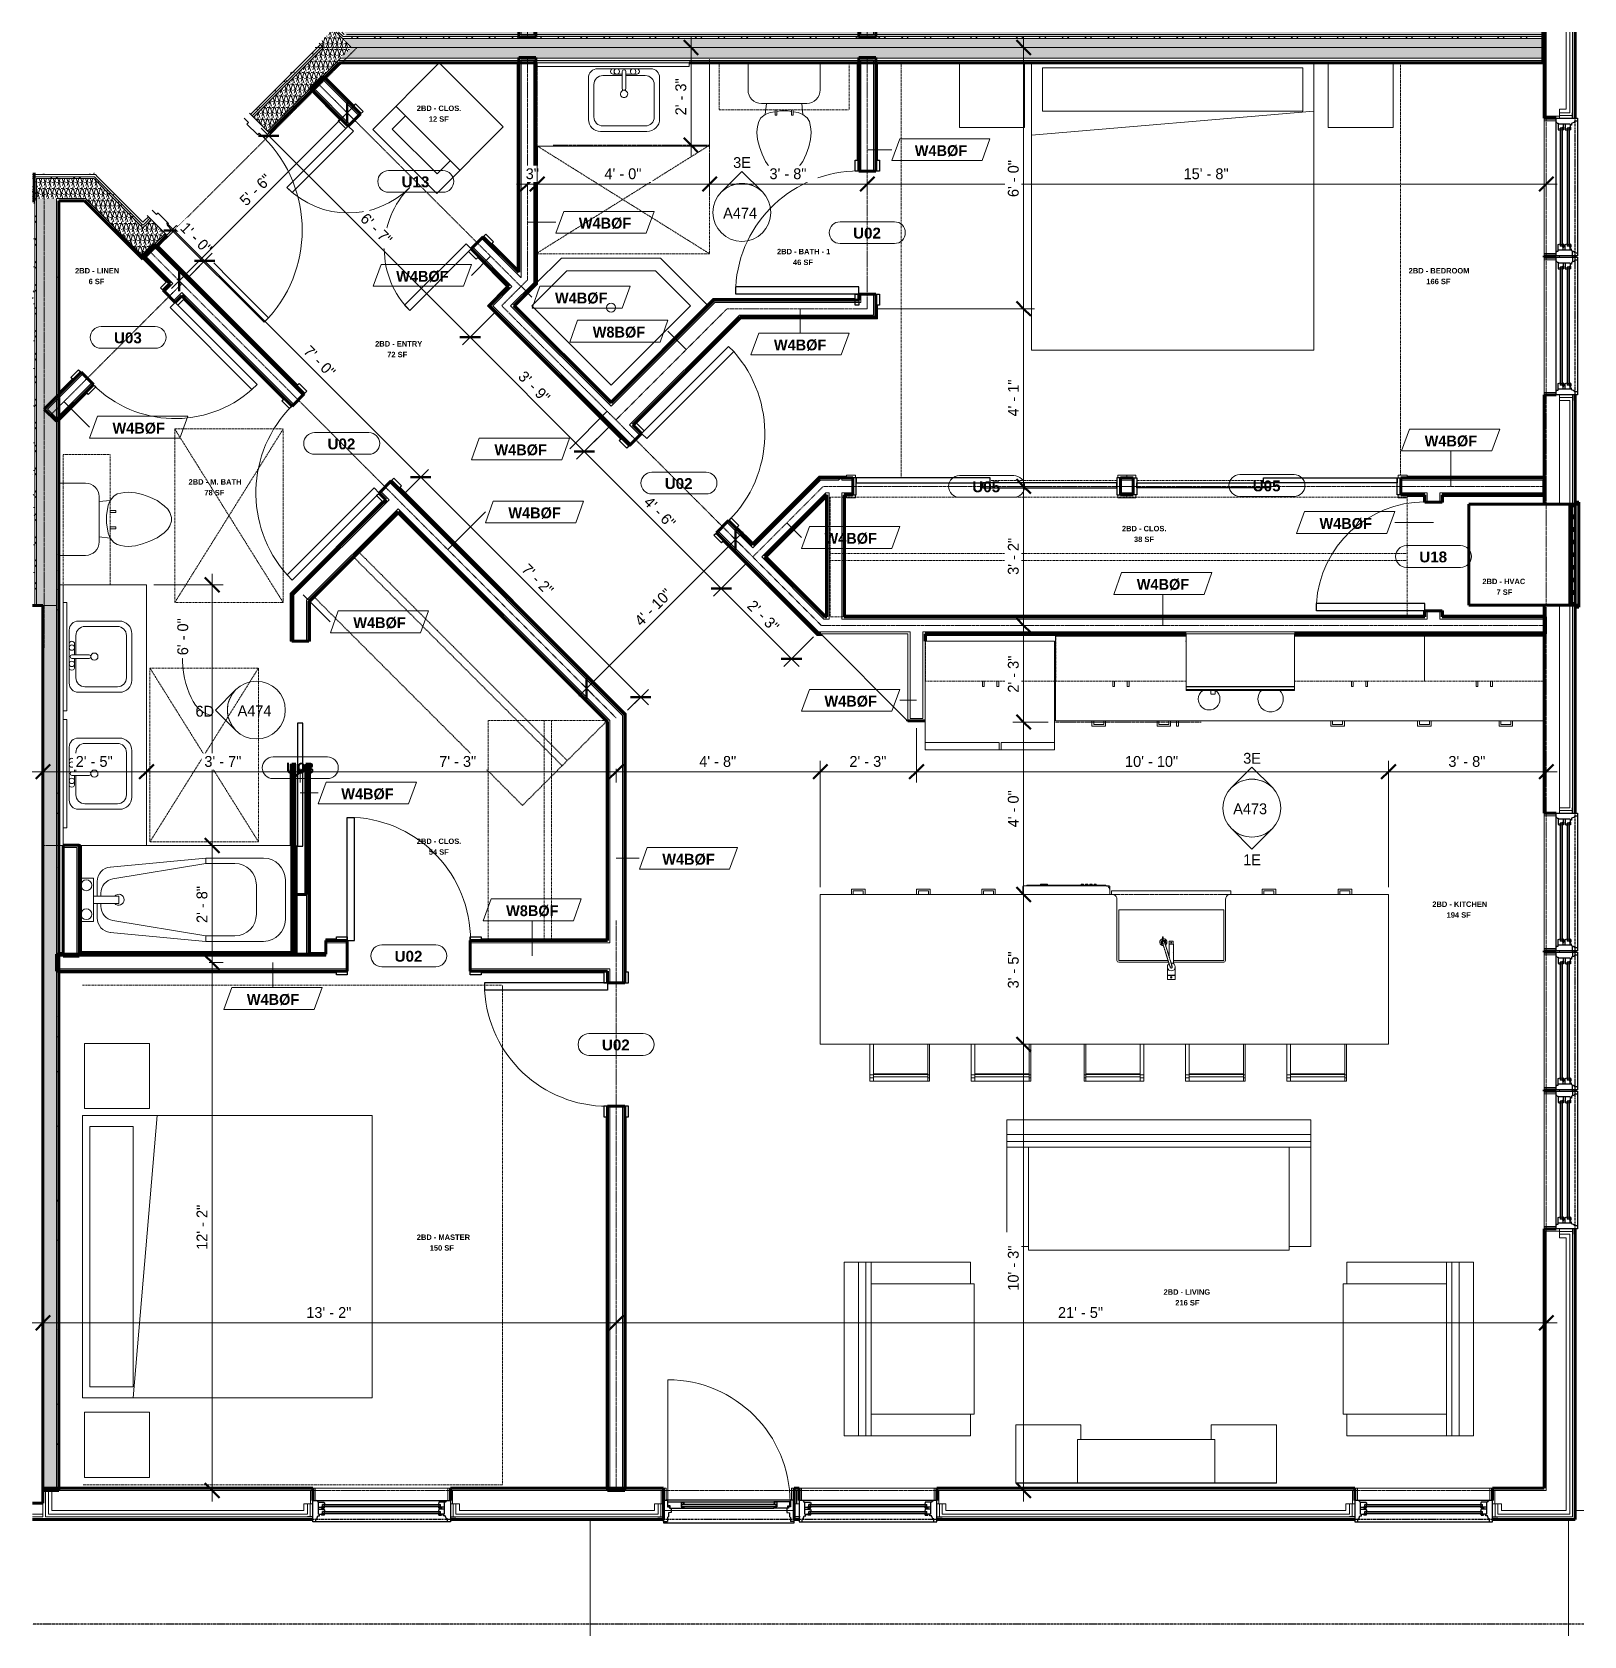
# Model space of a CAD drawing. Header units: inches. Extents: x -3862 to -1699, y -13 to 10420.
# Drawn here: x -2816.4 to -2387.5, y 9976.9 to 10420 of the extents above; entities that cross this region are included whole.
import ezdxf

# ---------------------------------------------------------------- set-up
doc = ezdxf.new("R2010")
doc.units = ezdxf.units.IN
doc.header["$MEASUREMENT"] = 0
for name, pattern in [('Dash', [0.25, 0.125, -0.125]), ('Dash 3_32_', [0.1875, 0.09375, -0.09375]), ('Double Dash 3_8_', [1, 0.375, -0.125, 0.125, -0.125, 0.125, -0.125])]:
    doc.linetypes.add(name, pattern=pattern)
for name, color, linetype, lineweight in [('0-3', 10, 'Double Dash 3_8_', 30), ('0-4', 250, 'Continuous', 18), ('0-5', 130, 'Continuous', 5), ('A-ANNO-DIMS', 211, 'Continuous', 9), ('A-ANNO-DIMS-32', 211, 'Continuous', 9), ('A-AREA-IDEN', 2, 'Continuous', 9), ('A-DETL-1', 90, 'Dash 3_32_', 18), ('A-DOOR', 31, 'Continuous', 18), ('A-DOOR-1', 10, 'Continuous', 30), ('A-DOOR-2', 50, 'Continuous', 9), ('A-DOOR-3', 31, 'Continuous', 9), ('A-DOOR-4', 31, 'Continuous', 30), ('A-DOOR-FRAM-1', 50, 'Continuous', 9), ('A-DOOR-FRAM-2', 10, 'Continuous', 30), ('A-DOOR-FRAM-3', 31, 'Continuous', 30), ('A-DOOR-GLAZ-1', 50, 'Continuous', 9), ('A-DOOR-IDEN', 31, 'Continuous', 9), ('A-FLOR-1', 250, 'Continuous', 18), ('A-GENM', 5, 'Continuous', 9), ('A-GENM-1', 7, 'Continuous', 70), ('A-GENM-HDLN', 13, 'Dash', 9), ('A-GLAZ-1', 10, 'Continuous', 30), ('A-GLAZ-2', 50, 'Continuous', 9), ('A-WALL', 113, 'Continuous', 18), ('A-WALL-1', 7, 'Continuous', 70), ('A-WALL-2', 250, 'Continuous', 18), ('A-WALL-3', 113, 'Continuous', 70), ('A-WALL-4', 113, 'Continuous', 9), ('A-WALL-IDEN', 211, 'Continuous', 9), ('A-WALL-PATT-1', 50, 'Continuous', 9), ('A-WALL-PATT-2', 253, 'Continuous', 9), ('A-WALL-PATT-3', 8, 'Continuous', 9), ('C-PROP-LINE-1', 10, 'Double Dash 3_8_', 30), ('G-ANNO-SYMB', 111, 'Continuous', 9), ('I-FURN', 30, 'Continuous', 9), ('I-FURN-HDLN', 30, 'Dash', 9), ('I-WALL', 2, 'Continuous', 18), ('I-WALL-1', 7, 'Continuous', 70), ('I-WALL-2', 2, 'Continuous', 70), ('P-SANR-FIXT', 6, 'Continuous', 9), ('Q-CASE', 31, 'Continuous', 9), ('Q-CASE-1', 31, 'Dash', 9), ('Q-CASE-HDLN', 31, 'Dash', 9), ('Q-SPCQ', 91, 'Continuous', 9)]:
    doc.layers.add(name, color=color, linetype=linetype, lineweight=lineweight)
doc.styles.add('Arial_B', font='arialbd.ttf', dxfattribs={"height": 3})
doc.styles.add('Century Gothic', font='ufonts.com_century-gothic.ttf', dxfattribs={"height": 3})
doc.styles.add('Century Gothic_B', font='GOTHICB.TTF', dxfattribs={"height": 3})
doc.styles.add('Century Gothic_B_1', font='GOTHICB.TTF', dxfattribs={"height": 1.5})
doc.dimstyles.new('OD_1__HACK', dxfattribs={"dimscale": 12, "dimtxt": 3.132505, "dimasz": 0.333333, "dimexe": 0.25, "dimexo": 0.166667, "dimgap": 0.041667, "dimtad": 1, "dimdec": 0, "dimzin": 3, "dimdsep": 46, "dimlunit": 4, "dimtxsty": 'Century Gothic', "dimblk1": 'OBLIQUE', "dimblk2": 'OBLIQUE', "dimsah": 1, "dimcen": 0.09, "dimdle": 0.25, "dimazin": 0, "dimtfac": 1, "dimtdec": 4, "dimtix": 1, "dimtmove": 0, "dimatfit": 3, "dimfxl": 1, "dimtvp": 1, "dimtfill": 1, "dimfrac": 2, "dimtolj": 1, "dimtzin": 0, "dimarcsym": 2})
doc.dimstyles.new('OD_1__HACK_1', dxfattribs={"dimscale": 12, "dimtxt": 3.132505, "dimasz": 0.333333, "dimexe": 0.25, "dimexo": 0.166667, "dimgap": 0.041667, "dimtad": 1, "dimdec": 0, "dimzin": 3, "dimdsep": 46, "dimlunit": 4, "dimtxsty": 'Century Gothic', "dimblk1": 'OBLIQUE', "dimblk2": 'OBLIQUE', "dimsah": 1, "dimcen": 0.09, "dimdle": 0.25, "dimazin": 0, "dimtfac": 1, "dimtdec": 4, "dimtix": 1, "dimtmove": 1, "dimatfit": 3, "dimfxl": 1, "dimtvp": 1, "dimtfill": 1, "dimfrac": 2, "dimtolj": 1, "dimtzin": 0, "dimarcsym": 2})
doc.dimstyles.new('OD_1__HACK_2', dxfattribs={"dimscale": 12, "dimtxt": 3.132505, "dimasz": 0.333333, "dimexe": 0.25, "dimexo": 0.166667, "dimgap": 0.041667, "dimtad": 1, "dimdec": 0, "dimzin": 3, "dimdsep": 46, "dimlunit": 4, "dimtxsty": 'Century Gothic', "dimblk1": 'OBLIQUE', "dimblk2": 'OBLIQUE', "dimsah": 1, "dimcen": 0.09, "dimdle": 0.25, "dimazin": 0, "dimtfac": 1, "dimtdec": 4, "dimtix": 1, "dimtmove": 0, "dimatfit": 3, "dimfxl": 1, "dimtvp": 1, "dimtfill": 1, "dimfrac": 2, "dimtolj": 1, "dimtzin": 0, "dimarcsym": 2})
pattern_1 = [(0, (0, 0), (10.24, 2.56), [0.422, -7.258, 0.422, -7.258, -40.96]), (0, (0, 0), (10.24, 2.56), [-15.36, 0.422, -14.938, 0.422, -7.258, -17.92]), (0, (0, 0), (10.24, 2.56), [-38.4, 0.422, -4.698, 0.422, -12.378]), (120, (3.84, 1.28), (-7.33702503, 7.58810013), [0.422, -7.258, 0.422, -7.258, -40.96]), (120, (3.84, 1.28), (-7.33702503, 7.58810013), [-15.36, 0.422, -14.938, 0.422, -7.258, -17.92]), (120, (3.84, 1.28), (-7.33702503, 7.58810013), [-38.4, 0.422, -4.698, 0.422, -12.378]), (240, (5.12, 6.4), (-2.90297497, -10.14810013), [0.422, -7.258, 0.422, -7.258, -40.96]), (240, (5.12, 6.4), (-2.90297497, -10.14810013), [-15.36, 0.422, -14.938, 0.422, -7.258, -17.92]), (240, (5.12, 6.4), (-2.90297497, -10.14810013), [-38.4, 0.422, -4.698, 0.422, -12.378])]
pattern_2 = [(45, (0, 0), (-3.1678384, 3.1678384), []), (45, (0, 4.8), (-3.1678384, 3.1678384), [])]
pattern_3 = [(161.57, (0.16, 0.16), (-1.279773737, -0.000426766), [0, -9.107, 1.011, 0]), (18.43, (-0.16, 0.16), (-1.279773737, 0.000426766), [0, -9.107, 1.011, 0]), (108.43, (0.16, 0.16), (0.639452382, -3.199964008), [3.035, -7.083]), (71.57, (-0.16, 0.16), (0.639452382, 3.199964008), [3.035, -7.083])]

msp = doc.modelspace()

# ---------------------------------------------------------------- texts
at = {"layer": 'A-AREA-IDEN', "char_height": 1.5, "attachment_point": 1, "style": 'Century Gothic_B_1'}
for s, insert, width in [('2BD - CLOS.', (-2710.08, 10399.73), 13.837), ('2BD - BATH - 1', (-2610.52, 10360.15), 16.463), ('46 SF', (-2606.1, 10357.18), 5.757), ('2BD - LINEN', (-2804.52, 10354.85), 13.534), ('6 SF', (-2800.78, 10351.89), 4.444), ('2BD - BEDROOM', (-2435.94, 10354.85), 18.887), ('166 SF', (-2431.06, 10351.89), 7.07), ('2BD - CLOS.', (-2515.19, 10283.61), 13.837), ('38 SF', (-2511.86, 10280.65), 5.757), ('2BD - HVAC', (-2415.57, 10269.02), 13.938), ('7 SF', (-2411.66, 10266.06), 4.444), ('2BD - CLOS.', (-2710.08, 10197.22), 13.837), ('54 SF', (-2706.75, 10194.26), 5.757), ('194 SF', (-2425.45, 10176.87), 7.07), ('2BD - MASTER', (-2710.08, 10087.83), 15.756), ('150 SF', (-2706.5, 10084.87), 7.07), ('2BD - LIVING', (-2503.69, 10072.69), 14.948)]:
    msp.add_mtext(s, dxfattribs=dict(at, insert=insert, width=width))
at = {"layer": 'A-DOOR-IDEN', "char_height": 3, "width": 9.393, "attachment_point": 1, "style": 'Arial_B'}
for s, insert in [('U03', (-2793.77, 10337.07)), ('U05', (-2479.04, 10296.15)), ('U18', (-2433.01, 10276.53)), ('U02', (-2716.21, 10166.2)), ('U02', (-2658.91, 10141.7))]:
    msp.add_mtext(s, dxfattribs=dict(at, insert=insert))
at = {"layer": 'A-WALL-IDEN', "char_height": 3, "width": 17.372, "attachment_point": 1, "style": 'Century Gothic_B'}
for s, insert in [('W4BØF', (-2665.28, 10368.75)), ('W4BØF', (-2611.37, 10335.1)), ('W4BØF', (-2794.17, 10312.12)), ('W4BØF', (-2431.52, 10308.58)), ('W4BØF', (-2460.59, 10285.78)), ('W4BØF', (-2597.4, 10281.66)), ('W4BØF', (-2511.09, 10268.95)), ('W4BØF', (-2597.4, 10236.68)), ('W8BØF', (-2685.39, 10178.78)), ('W4BØF', (-2757.04, 10154.27))]:
    msp.add_mtext(s, dxfattribs=dict(at, insert=insert))
at = {"layer": 'G-ANNO-SYMB', "char_height": 3, "width": 12.221, "attachment_point": 1, "style": 'Century Gothic'}
for insert in [(-2625.4, 10371.53), (-2759.6, 10234.03)]:
    msp.add_mtext('A474', dxfattribs=dict(at, insert=insert))

# ---------------------------------------------------------------- blocks, each defined once
blk = doc.blocks.new('Door-Inswing-Andersen-400_Series-Single - 3_ 0-1_8_ x 7_ 11 1_2_ - 1ST FLOOR-2896373-1ST FLOOR - 2BD C - ADA TYPE B')
at = {"layer": 'A-DOOR-1'}
for p, q in [((-16.26, 0.54), (-16.87, 0.53)), ((-16.87, 0.53), (-16.87, -0.53)), ((-16.26, 1.19), (-16.26, 0.54)), ((-16.26, 1.19), (-12.44, 1.19)), ((-13.19, 0.78), (-12.44, 0.78)), ((-13.19, -0.53), (-13.19, 0.78)), ((-12.44, 0.03), (-13.19, 0.03)), ((-12.44, 0.87), (-12.47, 1.19)), ((12.44, 1.19), (-12.44, 1.19)), ((-12.44, 0.78), (-12.44, 0.87)), ((-12.44, -0.03), (-12.44, 0.03)), ((16.26, 1.19), (12.44, 1.19)), ((12.44, 0.87), (12.47, 1.19)), ((12.44, 0.78), (12.44, 0.87)), ((13.19, 0.78), (12.44, 0.78)), ((12.44, 0.03), (13.19, 0.03)), ((12.44, -0.03), (12.44, 0.03)), ((13.19, -0.53), (13.19, 0.78)), ((16.26, 1.19), (16.26, 0.54)), ((16.26, 0.54), (16.87, 0.53)), ((16.87, 0.53), (16.87, -0.53)), ((-16.87, -0.53), (-12.44, -0.53)), ((-13.19, -0.47), (-12.67, -0.47)), ((-13.19, -0.53), (-13.19, -0.47)), ((-12.67, -0.47), (-12.47, -0.22)), ((-12.47, -0.22), (-12.44, -0.03)), ((12.44, -0.53), (-12.44, -0.53)), ((12.47, -0.22), (12.44, -0.03)), ((16.87, -0.53), (12.44, -0.53)), ((12.67, -0.47), (12.47, -0.22)), ((13.19, -0.47), (12.67, -0.47)), ((13.19, -0.53), (13.19, -0.47))]:
    blk.add_line(p, q, dxfattribs=at)
at = {"layer": 'A-DOOR-2'}
blk.add_line((16.87, -0.53), (16.87, -34.28), dxfattribs=at)
blk.add_arc((16.87, -0.53), 33.75, 180, 270, dxfattribs=at)
at = {"layer": 'A-DOOR-FRAM-1'}
for p, q in [((-17.31, -1), (-17.94, -1)), ((-17.94, -1), (-17.94, -4.31)), ((-17.94, -4.31), (-17.31, -4.31)), ((-17.31, -4.31), (-17.31, -1)), ((17.94, -1), (17.31, -1)), ((17.31, -1), (17.31, -4.31)), ((17.31, -4.31), (17.94, -4.31)), ((17.94, -4.31), (17.94, -1))]:
    blk.add_line(p, q, dxfattribs=at)
at = {"layer": 'A-DOOR-FRAM-2'}
for p, q in [((18.06, 5.22), (-18.06, 5.22)), ((-18.06, 5.22), (-18.06, 4.31)), ((-18.06, 4.87), (-18.06, -1)), ((-18.06, 4.87), (-17.03, 4.87)), ((-17.03, 3.75), (-17.03, 4.87)), ((17.03, 3.75), (17.03, 4.87)), ((18.06, 4.87), (17.03, 4.87)), ((18.06, 4.31), (18.06, 5.22)), ((18.06, 4.87), (18.06, -1)), ((-19.69, 3.56), (-18.06, 3.56)), ((-16.69, 3.51), (-17.03, 3.75)), ((-17.03, 0.78), (-16.45, 0.78)), ((-17.03, -1), (-17.03, 0.78)), ((-16.69, 2.51), (-16.69, 3.51)), ((-16, 2.36), (-16.69, 2.51)), ((-16.45, 0.78), (-16.45, 1.22)), ((-16.45, 1.22), (-16, 1.22)), ((-16, 1.22), (-16, 2.36)), ((16, 2.36), (16.69, 2.51)), ((16, 1.22), (16, 2.36)), ((16.45, 1.22), (16, 1.22)), ((16.45, 0.78), (16.45, 1.22)), ((17.03, 0.78), (16.45, 0.78)), ((16.69, 3.51), (17.03, 3.75)), ((16.69, 2.51), (16.69, 3.51)), ((17.03, -1), (17.03, 0.78)), ((19.69, 3.56), (18.06, 3.56)), ((-17.69, -1), (-18.06, -1)), ((-18.06, -1), (-17.03, -1)), ((-18.06, -1), (-17.94, -1)), ((-17.31, -1), (17.31, -1)), ((18.06, -1), (17.03, -1)), ((17.94, -1), (18.06, -1))]:
    blk.add_line(p, q, dxfattribs=at)
at = {"layer": 'A-DOOR-GLAZ-1'}
for p, q in [((-12.44, 0.62), (-13.19, 0.62)), ((-13.19, 0.19), (-12.44, 0.19)), ((-12.98, 0.62), (-12.98, 0.19)), ((12.44, 0.78), (-12.44, 0.78)), ((12.44, 0.62), (-12.44, 0.62)), ((12.44, 0.19), (-12.44, 0.19)), ((12.44, 0.03), (-12.44, 0.03)), ((12.44, 0.62), (13.19, 0.62)), ((13.19, 0.19), (12.44, 0.19)), ((12.98, 0.62), (12.98, 0.19))]:
    blk.add_line(p, q, dxfattribs=at)
blk = doc.blocks.new('Window-Double_Hung-Andersen-400_Series-Tilt_Wash - DOUBLE HUNG - COTTAGE - 1ST FLOOR-2889518-1ST FLOOR - 2BD C - ADA TYPE B')
at = {"layer": 'A-GLAZ-1'}
for p, q in [((19.01, 4.94), (-19.01, 4.94)), ((-19.01, 4.94), (-19.01, -0.94)), ((-18.2, 4.94), (-18.2, 4.12)), ((18.2, 4.94), (18.2, 4.12)), ((19.01, -0.94), (19.01, 4.94)), ((-19.01, 3.56), (-20.51, 3.56)), ((-18.2, 4.12), (-17.92, 4.12)), ((-17.92, 4.12), (-17.61, 3.31)), ((-17.61, 3.31), (-17.14, 3.31)), ((-17.42, 2.87), (-16.57, 2.87)), ((-17.42, 2.87), (-17.42, -0.44)), ((-17.42, 1.5), (-15.86, 1.5)), ((-17.42, 0.94), (-16.57, 0.94)), ((-17.14, 3.31), (-17.14, 2.87)), ((-15.86, 3.09), (-16.57, 3.09)), ((-16.57, 2.75), (-16.57, 3.09)), ((-15.7, 2.75), (-16.57, 2.75)), ((-15.86, 1.16), (-16.57, 1.16)), ((-16.57, 0.81), (-16.57, 1.16)), ((-15.7, 0.81), (-16.57, 0.81)), ((-16.29, 2.75), (-16.29, 2.12)), ((-15.7, 2.12), (-16.29, 2.12)), ((-16.29, 0.81), (-16.29, 0.19)), ((-15.7, 0.19), (-16.29, 0.19)), ((-15.86, 3.09), (-15.7, 2.75)), ((-15.86, 1.5), (-15.7, 2.12)), ((-15.86, 1.16), (-15.7, 0.81)), ((-15.86, -0.44), (-15.7, 0.19)), ((15.86, 3.09), (15.7, 2.75)), ((15.7, 2.75), (16.57, 2.75)), ((15.7, 2.12), (16.29, 2.12)), ((15.86, 1.5), (15.7, 2.12)), ((15.86, 1.16), (15.7, 0.81)), ((15.7, 0.81), (16.57, 0.81)), ((15.7, 0.19), (16.29, 0.19)), ((15.86, -0.44), (15.7, 0.19)), ((15.86, 3.09), (16.57, 3.09)), ((17.42, 1.5), (15.86, 1.5)), ((15.86, 1.16), (16.57, 1.16)), ((16.29, 2.75), (16.29, 2.12)), ((16.29, 0.81), (16.29, 0.19)), ((16.57, 2.75), (16.57, 3.09)), ((17.42, 2.87), (16.57, 2.87)), ((16.57, 0.81), (16.57, 1.16)), ((17.42, 0.94), (16.57, 0.94)), ((17.14, 3.31), (17.14, 2.87)), ((17.61, 3.31), (17.14, 3.31)), ((17.42, 2.87), (17.42, -0.44)), ((17.92, 4.12), (17.61, 3.31)), ((18.2, 4.12), (17.92, 4.12)), ((19.01, 3.56), (20.51, 3.56)), ((-19.01, -0.94), (19.01, -0.94)), ((-17.67, -0.66), (-18, -0.94)), ((-17.67, -0.66), (-17.67, -0.44)), ((-17.67, -0.44), (-15.86, -0.44)), ((17.67, -0.44), (15.86, -0.44)), ((17.67, -0.66), (17.67, -0.44)), ((17.67, -0.66), (18, -0.94))]:
    blk.add_line(p, q, dxfattribs=at)
at = {"layer": 'A-GLAZ-2'}
for p, q in [((-16.29, 2.63), (-15.7, 2.63)), ((-16.29, 2.25), (-15.7, 2.25)), ((-16.29, 0.69), (-15.7, 0.69)), ((-16.29, 0.31), (-15.7, 0.31)), ((-15.82, 2.63), (-15.82, 2.25)), ((-15.82, 0.69), (-15.82, 0.31)), ((-15.7, 2.75), (15.7, 2.75)), ((-15.7, 2.63), (15.7, 2.63)), ((-15.7, 2.25), (15.7, 2.25)), ((-15.7, 2.12), (15.7, 2.12)), ((-15.7, 0.81), (15.7, 0.81)), ((-15.7, 0.69), (15.7, 0.69)), ((-15.7, 0.31), (15.7, 0.31)), ((-15.7, 0.19), (15.7, 0.19)), ((16.29, 2.63), (15.7, 2.63)), ((16.29, 2.25), (15.7, 2.25)), ((16.29, 0.69), (15.7, 0.69)), ((16.29, 0.31), (15.7, 0.31)), ((15.82, 2.63), (15.82, 2.25)), ((15.82, 0.69), (15.82, 0.31)), ((18.95, -0.94), (-18.95, -0.94)), ((-18.95, -0.94), (-18.95, -4.31)), ((-18.95, -4.31), (18.95, -4.31)), ((-18.32, -0.94), (-18.32, -4.31)), ((18.32, -0.94), (18.32, -4.31)), ((18.95, -4.31), (18.95, -0.94))]:
    blk.add_line(p, q, dxfattribs=at)
blk = doc.blocks.new('Window-Double_Hung-Andersen-400_Series-Tilt_Wash - DOUBLE HUNG - COTTAGE - 1ST FLOOR-2889437-1ST FLOOR - 2BD C - ADA TYPE B')
at = {"layer": 'A-GLAZ-1'}
for p, q in [((-19.01, 0.94), (19.01, 0.94)), ((-19.01, -4.94), (-19.01, 0.94)), ((-17.67, 0.66), (-18, 0.94)), ((-17.67, 0.66), (-17.67, 0.44)), ((-17.67, 0.44), (-15.86, 0.44)), ((-17.42, -2.87), (-17.42, 0.44)), ((-15.86, 0.44), (-15.7, -0.19)), ((15.86, 0.44), (15.7, -0.19)), ((17.67, 0.44), (15.86, 0.44)), ((17.42, -2.87), (17.42, 0.44)), ((17.67, 0.66), (18, 0.94)), ((17.67, 0.66), (17.67, 0.44)), ((19.01, 0.94), (19.01, -4.94)), ((-19.01, -3.56), (-20.51, -3.56)), ((-18.2, -4.12), (-17.92, -4.12)), ((-18.2, -4.94), (-18.2, -4.12)), ((-17.92, -4.12), (-17.61, -3.31)), ((-17.61, -3.31), (-17.14, -3.31)), ((-17.42, -0.94), (-16.57, -0.94)), ((-17.42, -1.5), (-15.86, -1.5)), ((-17.42, -2.87), (-16.57, -2.87)), ((-17.14, -3.31), (-17.14, -2.87)), ((-16.57, -0.81), (-16.57, -1.16)), ((-15.7, -0.81), (-16.57, -0.81)), ((-15.86, -1.16), (-16.57, -1.16)), ((-16.57, -2.75), (-16.57, -3.09)), ((-15.7, -2.75), (-16.57, -2.75)), ((-15.86, -3.09), (-16.57, -3.09)), ((-16.29, -0.81), (-16.29, -0.19)), ((-15.7, -0.19), (-16.29, -0.19)), ((-16.29, -2.75), (-16.29, -2.13)), ((-15.7, -2.13), (-16.29, -2.13)), ((-15.86, -1.16), (-15.7, -0.81)), ((-15.86, -1.5), (-15.7, -2.13)), ((-15.86, -3.09), (-15.7, -2.75)), ((15.7, -0.19), (16.29, -0.19)), ((15.86, -1.16), (15.7, -0.81)), ((15.7, -0.81), (16.57, -0.81)), ((15.86, -1.5), (15.7, -2.13)), ((15.7, -2.13), (16.29, -2.13)), ((15.86, -3.09), (15.7, -2.75)), ((15.7, -2.75), (16.57, -2.75)), ((15.86, -1.16), (16.57, -1.16)), ((17.42, -1.5), (15.86, -1.5)), ((15.86, -3.09), (16.57, -3.09)), ((16.29, -0.81), (16.29, -0.19)), ((16.29, -2.75), (16.29, -2.13)), ((16.57, -0.81), (16.57, -1.16)), ((17.42, -0.94), (16.57, -0.94)), ((16.57, -2.75), (16.57, -3.09)), ((17.42, -2.87), (16.57, -2.87)), ((17.14, -3.31), (17.14, -2.87)), ((17.61, -3.31), (17.14, -3.31)), ((17.92, -4.12), (17.61, -3.31)), ((18.2, -4.12), (17.92, -4.12)), ((18.2, -4.94), (18.2, -4.12)), ((19.01, -3.56), (20.51, -3.56)), ((19.01, -4.94), (-19.01, -4.94))]:
    blk.add_line(p, q, dxfattribs=at)
at = {"layer": 'A-GLAZ-2'}
for p, q in [((-18.95, 4.31), (18.95, 4.31)), ((-18.95, 0.94), (-18.95, 4.31)), ((18.95, 0.94), (-18.95, 0.94)), ((-18.32, 0.94), (-18.32, 4.31)), ((18.32, 0.94), (18.32, 4.31)), ((18.95, 4.31), (18.95, 0.94)), ((-16.29, -0.31), (-15.7, -0.31)), ((-16.29, -0.69), (-15.7, -0.69)), ((-16.29, -2.25), (-15.7, -2.25)), ((-16.29, -2.63), (-15.7, -2.63)), ((-15.82, -0.69), (-15.82, -0.31)), ((-15.82, -2.63), (-15.82, -2.25)), ((-15.7, -0.19), (15.7, -0.19)), ((-15.7, -0.31), (15.7, -0.31)), ((-15.7, -0.69), (15.7, -0.69)), ((-15.7, -0.81), (15.7, -0.81)), ((-15.7, -2.13), (15.7, -2.13)), ((-15.7, -2.25), (15.7, -2.25)), ((-15.7, -2.63), (15.7, -2.63)), ((-15.7, -2.75), (15.7, -2.75)), ((16.29, -0.31), (15.7, -0.31)), ((16.29, -0.69), (15.7, -0.69)), ((16.29, -2.25), (15.7, -2.25)), ((16.29, -2.63), (15.7, -2.63)), ((15.82, -0.69), (15.82, -0.31)), ((15.82, -2.63), (15.82, -2.25))]:
    blk.add_line(p, q, dxfattribs=at)
blk = doc.blocks.new('V-Series_EWC4_SPVU_RFA_2015 - 1ST FLOOR-2484708-1ST FLOOR - 2BD C - ADA TYPE B')
at = {"layer": 'A-GENM-1'}
for p, q in [((-2096.82, 10289.59), (-2126.26, 10289.59)), ((-2126.26, 10289.59), (-2126.26, 10261.71)), ((-2095.82, 10290.15), (-2096.82, 10290.15)), ((-2096.82, 10290.15), (-2096.82, 10289.59)), ((-2095.82, 10289.59), (-2096.82, 10289.59)), ((-2096.82, 10289.59), (-2096.82, 10261.71)), ((-2096.82, 10289.59), (-2095.82, 10289.59)), ((-2096.82, 10289.15), (-2096.82, 10289.59)), ((-2095.82, 10289.59), (-2095.82, 10290.15)), ((-2095.82, 10261.71), (-2095.82, 10289.59)), ((-2097.82, 10286.36), (-2097.82, 10289.15)), ((-2097.82, 10289.15), (-2096.82, 10289.15)), ((-2096.82, 10286.36), (-2097.82, 10286.36)), ((-2097.82, 10282.87), (-2097.82, 10285.86)), ((-2097.82, 10285.86), (-2096.82, 10285.86)), ((-2096.82, 10285.86), (-2096.82, 10286.36)), ((-2096.82, 10282.87), (-2097.82, 10282.87)), ((-2097.82, 10279.39), (-2097.82, 10282.37)), ((-2097.82, 10282.37), (-2096.82, 10282.37)), ((-2096.82, 10282.37), (-2096.82, 10282.87)), ((-2096.82, 10279.39), (-2097.82, 10279.39)), ((-2097.82, 10275.9), (-2097.82, 10278.89)), ((-2097.82, 10278.89), (-2096.82, 10278.89)), ((-2096.82, 10275.9), (-2097.82, 10275.9)), ((-2096.82, 10278.89), (-2096.82, 10279.39)), ((-2096.82, 10275.4), (-2096.82, 10275.9)), ((-2097.82, 10272.42), (-2097.82, 10275.4)), ((-2097.82, 10275.4), (-2096.82, 10275.4)), ((-2096.82, 10272.42), (-2097.82, 10272.42)), ((-2097.82, 10268.93), (-2097.82, 10271.92)), ((-2097.82, 10271.92), (-2096.82, 10271.92)), ((-2096.82, 10271.92), (-2096.82, 10272.42)), ((-2096.82, 10268.93), (-2097.82, 10268.93)), ((-2097.82, 10265.45), (-2097.82, 10268.43)), ((-2097.82, 10268.43), (-2096.82, 10268.43)), ((-2096.82, 10268.43), (-2096.82, 10268.93)), ((-2096.82, 10265.45), (-2097.82, 10265.45)), ((-2097.82, 10262.15), (-2097.82, 10264.95)), ((-2097.82, 10264.95), (-2096.82, 10264.95)), ((-2096.82, 10264.95), (-2096.82, 10265.45)), ((-2126.26, 10261.71), (-2096.82, 10261.71)), ((-2096.82, 10262.15), (-2097.82, 10262.15)), ((-2096.82, 10261.71), (-2096.82, 10262.15)), ((-2096.82, 10261.71), (-2095.82, 10261.71)), ((-2095.82, 10261.71), (-2096.82, 10261.71)), ((-2096.82, 10261.71), (-2096.82, 10261.15)), ((-2096.82, 10261.15), (-2095.82, 10261.15)), ((-2095.82, 10261.15), (-2095.82, 10261.71))]:
    blk.add_line(p, q, dxfattribs=at)
blk = doc.blocks.new('Family - ___-2835860-1ST FLOOR - 2BD C - ADA TYPE B')
at = {"layer": 'C-PROP-LINE-1'}
blk.add_line((-2094.42, 9980.19), (-2523.2, 9980.19), dxfattribs=at)
blk = doc.blocks.new('Family - ___-2835903-1ST FLOOR - 2BD C - ADA TYPE B')
at = {"layer": 'C-PROP-LINE-1'}
for q in [(-2096.82, 10420.04), (-2523.2, 10009.09)]:
    blk.add_line((-2096.82, 10009.09), q, dxfattribs=at)
blk = doc.blocks.new('Family - ___-2835932-1ST FLOOR - 2BD C - ADA TYPE B')
at = {"layer": 'C-PROP-LINE-1'}
blk.add_line((-2094.42, 9980.19), (-2523.2, 9980.19), dxfattribs=at)
blk = doc.blocks.new('CTR - 1st Phase - Shell_rvt-4-1ST FLOOR - 2BD C - ADA TYPE B')
at = {"layer": 'A-FLOR-1'}
for p, q in [((-2348.79, 10011.59), (-2312.66, 10011.59)), ((-2096.82, 10011.59), (-2094.42, 10011.59)), ((-2369.12, 10009.09), (-2369.12, 9976.92)), ((-2098.7, 9976.92), (-2098.7, 10009.09))]:
    blk.add_line(p, q, dxfattribs=at)
at = {"layer": 'A-WALL-1'}
for p, q in [((-2105.45, 10420.04), (-2105.45, 10396.21)), ((-2096.82, 10396.21), (-2096.82, 10420.04)), ((-2105.45, 10396.21), (-2102.07, 10396.21)), ((-2102.07, 10358.19), (-2105.45, 10358.19)), ((-2105.45, 10358.19), (-2105.45, 10357.81)), ((-2105.45, 10357.81), (-2102.07, 10357.81)), ((-2096.82, 10357.81), (-2096.82, 10358.19)), ((-2102.07, 10319.79), (-2105.45, 10319.79)), ((-2105.45, 10319.79), (-2105.45, 10289.59)), ((-2096.82, 10204.21), (-2096.82, 10319.79)), ((-2105.45, 10289.59), (-2098.32, 10289.59)), ((-2098.32, 10289.59), (-2098.32, 10261.71)), ((-2098.32, 10261.71), (-2105.45, 10261.71)), ((-2105.45, 10261.71), (-2105.45, 10204.21)), ((-2105.45, 10204.21), (-2102.07, 10204.21)), ((-2102.07, 10166.19), (-2105.45, 10166.19)), ((-2105.45, 10166.19), (-2105.45, 10165.81)), ((-2105.45, 10165.81), (-2102.07, 10165.81)), ((-2096.82, 10165.81), (-2096.82, 10166.19)), ((-2102.07, 10127.79), (-2105.45, 10127.79)), ((-2105.45, 10127.79), (-2105.45, 10127.41)), ((-2105.45, 10127.41), (-2102.07, 10127.41)), ((-2096.82, 10127.41), (-2096.82, 10127.79)), ((-2102.07, 10089.39), (-2105.45, 10089.39)), ((-2105.45, 10089.39), (-2105.45, 10017.71)), ((-2096.82, 10017.71), (-2096.82, 10089.39)), ((-2445.74, 10017.71), (-2520.32, 10017.71)), ((-2520.32, 10017.71), (-2520.32, 10017.09)), ((-2520.32, 10017.09), (-2520.32, 10013.59)), ((-2445.74, 10014.34), (-2445.74, 10017.71)), ((-2348.79, 10017.71), (-2407.71, 10017.71)), ((-2407.71, 10017.71), (-2407.71, 10014.34)), ((-2348.79, 10009.09), (-2348.79, 10017.71)), ((-2311.34, 10017.71), (-2312.66, 10017.71)), ((-2312.66, 10017.71), (-2312.66, 10009.09)), ((-2311.34, 10014.34), (-2311.34, 10017.71)), ((-2157.74, 10017.71), (-2273.31, 10017.71)), ((-2273.31, 10017.71), (-2273.31, 10014.34)), ((-2157.74, 10014.34), (-2157.74, 10017.71)), ((-2105.45, 10017.71), (-2119.71, 10017.71)), ((-2119.71, 10017.71), (-2119.71, 10014.34)), ((-2096.82, 10009.09), (-2096.82, 10017.71)), ((-2520.32, 10013.59), (-2523.2, 10013.59)), ((-2523.2, 10009.09), (-2520.32, 10009.09)), ((-2520.32, 10009.09), (-2445.74, 10009.09)), ((-2407.71, 10009.09), (-2348.79, 10009.09)), ((-2312.66, 10009.09), (-2311.34, 10009.09)), ((-2273.31, 10009.09), (-2157.74, 10009.09)), ((-2119.71, 10009.09), (-2096.82, 10009.09))]:
    blk.add_line(p, q, dxfattribs=at)
at = {"layer": 'A-WALL-2'}
for p, q in [((-2104.82, 10420.04), (-2104.82, 10396.84)), ((-2099.32, 10398.71), (-2099.32, 10420.04)), ((-2098.32, 10397.71), (-2098.32, 10420.04)), ((-2097.57, 10396.96), (-2097.57, 10420.04)), ((-2105.45, 10396.15), (-2105.45, 10396.21)), ((-2104.82, 10396.84), (-2101.14, 10396.84)), ((-2101.14, 10398.71), (-2101.14, 10397.71)), ((-2101.14, 10398.71), (-2099.32, 10398.71)), ((-2101.14, 10397.71), (-2101.14, 10396.96)), ((-2101.14, 10397.71), (-2098.32, 10397.71)), ((-2101.14, 10396.96), (-2101.14, 10396.84)), ((-2101.14, 10396.96), (-2097.57, 10396.96)), ((-2101.14, 10396.21), (-2101.14, 10396.84)), ((-2105.45, 10358.19), (-2105.45, 10358.25)), ((-2105.45, 10357.75), (-2105.45, 10357.81)), ((-2101.14, 10357.81), (-2101.14, 10358.19)), ((-2105.45, 10319.79), (-2105.45, 10319.85)), ((-2101.14, 10319.04), (-2101.14, 10319.79)), ((-2097.57, 10319.04), (-2101.14, 10319.04)), ((-2101.14, 10318.29), (-2101.14, 10319.04)), ((-2098.32, 10318.29), (-2101.14, 10318.29)), ((-2101.14, 10289.59), (-2101.14, 10318.29)), ((-2098.32, 10289.59), (-2098.32, 10318.29)), ((-2097.57, 10204.96), (-2097.57, 10319.04)), ((-2101.14, 10205.71), (-2101.14, 10261.71)), ((-2098.32, 10205.71), (-2098.32, 10261.71)), ((-2101.14, 10205.71), (-2098.32, 10205.71)), ((-2101.14, 10204.96), (-2101.14, 10205.71)), ((-2105.45, 10204.15), (-2105.45, 10204.21)), ((-2101.14, 10204.96), (-2097.57, 10204.96)), ((-2101.14, 10204.21), (-2101.14, 10204.96)), ((-2105.45, 10166.19), (-2105.45, 10166.25)), ((-2105.45, 10165.75), (-2105.45, 10165.81)), ((-2101.14, 10165.81), (-2101.14, 10166.19)), ((-2105.45, 10127.79), (-2105.45, 10127.85)), ((-2105.45, 10127.35), (-2105.45, 10127.41)), ((-2101.14, 10127.41), (-2101.14, 10127.79)), ((-2105.45, 10089.39), (-2105.45, 10089.45)), ((-2104.82, 10088.77), (-2104.82, 10017.71)), ((-2101.14, 10088.77), (-2104.82, 10088.77)), ((-2101.14, 10088.77), (-2101.14, 10089.39)), ((-2101.14, 10088.77), (-2101.14, 10088.64)), ((-2097.57, 10088.64), (-2101.14, 10088.64)), ((-2101.14, 10088.64), (-2101.14, 10087.89)), ((-2098.32, 10087.89), (-2101.14, 10087.89)), ((-2101.14, 10087.89), (-2101.14, 10086.89)), ((-2099.32, 10086.89), (-2101.14, 10086.89)), ((-2099.32, 10017.71), (-2099.32, 10086.89)), ((-2098.32, 10017.71), (-2098.32, 10087.89)), ((-2097.57, 10017.71), (-2097.57, 10088.64)), ((-2519.57, 10017.09), (-2520.32, 10017.09)), ((-2520.32, 10017.09), (-2519.57, 10017.09)), ((-2518.82, 10017.09), (-2519.57, 10017.09)), ((-2519.57, 10017.09), (-2519.57, 10010.59)), ((-2519.57, 10017.09), (-2518.82, 10017.09)), ((-2517.82, 10017.09), (-2518.82, 10017.09)), ((-2518.82, 10017.09), (-2518.82, 10011.59)), ((-2518.82, 10017.09), (-2517.82, 10017.09)), ((-2517.82, 10011.59), (-2517.82, 10017.09)), ((-2446.36, 10017.09), (-2517.82, 10017.09)), ((-2446.36, 10013.4), (-2446.36, 10017.09)), ((-2445.74, 10017.71), (-2445.67, 10017.71)), ((-2407.77, 10017.71), (-2407.71, 10017.71)), ((-2407.09, 10017.09), (-2407.09, 10013.4)), ((-2349.41, 10017.09), (-2407.09, 10017.09)), ((-2349.41, 10013.4), (-2349.41, 10017.09)), ((-2312.04, 10017.09), (-2312.04, 10013.4)), ((-2311.96, 10017.09), (-2312.04, 10017.09)), ((-2311.96, 10013.4), (-2311.96, 10017.09)), ((-2311.34, 10017.71), (-2311.27, 10017.71)), ((-2273.37, 10017.71), (-2273.31, 10017.71)), ((-2272.69, 10017.09), (-2272.69, 10013.4)), ((-2158.36, 10017.09), (-2272.69, 10017.09)), ((-2158.36, 10013.4), (-2158.36, 10017.09)), ((-2157.74, 10017.71), (-2157.67, 10017.71)), ((-2119.77, 10017.71), (-2119.71, 10017.71)), ((-2119.09, 10017.09), (-2119.09, 10013.4)), ((-2104.82, 10017.09), (-2119.09, 10017.09)), ((-2104.82, 10017.71), (-2104.82, 10017.09)), ((-2099.32, 10017.71), (-2099.32, 10017.09)), ((-2099.32, 10017.09), (-2099.32, 10011.59)), ((-2098.32, 10017.71), (-2098.32, 10011.59)), ((-2097.57, 10017.71), (-2097.57, 10010.59)), ((-2520.32, 10010.59), (-2523.2, 10010.59)), ((-2520.32, 10013.59), (-2520.32, 10010.59)), ((-2520.32, 10010.59), (-2520.32, 10013.59)), ((-2520.32, 10010.59), (-2520.32, 10009.84)), ((-2520.32, 10009.84), (-2520.32, 10010.59)), ((-2519.57, 10010.59), (-2519.57, 10009.84)), ((-2518.82, 10011.59), (-2518.82, 10010.59)), ((-2518.82, 10010.59), (-2447.24, 10010.59)), ((-2517.82, 10011.59), (-2448.24, 10011.59)), ((-2448.24, 10011.59), (-2448.24, 10013.4)), ((-2447.24, 10013.4), (-2448.24, 10013.4)), ((-2447.24, 10011.59), (-2447.24, 10013.4)), ((-2446.49, 10013.4), (-2447.24, 10013.4)), ((-2447.24, 10010.59), (-2447.24, 10011.59)), ((-2446.36, 10013.4), (-2446.49, 10013.4)), ((-2446.49, 10010.59), (-2446.49, 10013.4)), ((-2446.49, 10009.84), (-2446.49, 10010.59)), ((-2446.36, 10013.4), (-2445.74, 10013.4)), ((-2407.71, 10013.4), (-2407.09, 10013.4)), ((-2406.96, 10013.4), (-2407.09, 10013.4)), ((-2406.21, 10013.4), (-2406.96, 10013.4)), ((-2406.96, 10013.4), (-2406.96, 10009.84)), ((-2405.21, 10013.4), (-2406.21, 10013.4)), ((-2406.21, 10013.4), (-2406.21, 10010.59)), ((-2406.21, 10010.59), (-2350.29, 10010.59)), ((-2405.21, 10013.4), (-2405.21, 10011.59)), ((-2405.21, 10011.59), (-2351.29, 10011.59)), ((-2350.29, 10013.4), (-2351.29, 10013.4)), ((-2351.29, 10011.59), (-2351.29, 10013.4)), ((-2349.54, 10013.4), (-2350.29, 10013.4)), ((-2350.29, 10010.59), (-2350.29, 10013.4)), ((-2349.41, 10013.4), (-2349.54, 10013.4)), ((-2349.54, 10009.84), (-2349.54, 10013.4)), ((-2349.41, 10013.4), (-2348.79, 10013.4)), ((-2312.66, 10013.4), (-2312.04, 10013.4)), ((-2311.96, 10013.4), (-2312.04, 10013.4)), ((-2311.96, 10013.4), (-2311.34, 10013.4)), ((-2273.31, 10013.4), (-2272.69, 10013.4)), ((-2272.56, 10013.4), (-2272.69, 10013.4)), ((-2271.81, 10013.4), (-2272.56, 10013.4)), ((-2272.56, 10013.4), (-2272.56, 10009.84)), ((-2270.81, 10013.4), (-2271.81, 10013.4)), ((-2271.81, 10013.4), (-2271.81, 10010.59)), ((-2271.81, 10010.59), (-2159.24, 10010.59)), ((-2270.81, 10013.4), (-2270.81, 10011.59)), ((-2270.81, 10011.59), (-2160.24, 10011.59)), ((-2159.24, 10013.4), (-2160.24, 10013.4)), ((-2160.24, 10011.59), (-2160.24, 10013.4)), ((-2158.49, 10013.4), (-2159.24, 10013.4)), ((-2159.24, 10010.59), (-2159.24, 10013.4)), ((-2158.36, 10013.4), (-2158.49, 10013.4)), ((-2158.49, 10009.84), (-2158.49, 10013.4)), ((-2158.36, 10013.4), (-2157.74, 10013.4)), ((-2119.71, 10013.4), (-2119.09, 10013.4)), ((-2118.96, 10013.4), (-2119.09, 10013.4)), ((-2118.21, 10013.4), (-2118.96, 10013.4)), ((-2118.96, 10013.4), (-2118.96, 10009.84)), ((-2117.21, 10013.4), (-2118.21, 10013.4)), ((-2118.21, 10013.4), (-2118.21, 10010.59)), ((-2118.21, 10010.59), (-2098.32, 10010.59)), ((-2117.21, 10013.4), (-2117.21, 10011.59)), ((-2117.21, 10011.59), (-2099.32, 10011.59)), ((-2098.32, 10011.59), (-2098.32, 10010.59)), ((-2097.57, 10010.59), (-2097.57, 10009.84)), ((-2520.32, 10009.84), (-2523.2, 10009.84)), ((-2519.57, 10009.84), (-2446.49, 10009.84)), ((-2406.96, 10009.84), (-2349.54, 10009.84)), ((-2272.56, 10009.84), (-2158.49, 10009.84)), ((-2118.96, 10009.84), (-2097.57, 10009.84))]:
    blk.add_line(p, q, dxfattribs=at)
at = {"layer": '0-3'}
for name in ['Family - ___-2835903-1ST FLOOR - 2BD C - ADA TYPE B', 'Family - ___-2835860-1ST FLOOR - 2BD C - ADA TYPE B', 'Family - ___-2835932-1ST FLOOR - 2BD C - ADA TYPE B']:
    blk.add_blockref(name, (0, 0), dxfattribs=at)
at = {"layer": '0-4'}
for name, p, rotation in [('Window-Double_Hung-Andersen-400_Series-Tilt_Wash - DOUBLE HUNG - COTTAGE - 1ST FLOOR-2889437-1ST FLOOR - 2BD C - ADA TYPE B', (-2101.14, 10377.2), 89.99999999999882), ('Window-Double_Hung-Andersen-400_Series-Tilt_Wash - DOUBLE HUNG - COTTAGE - 1ST FLOOR-2889437-1ST FLOOR - 2BD C - ADA TYPE B', (-2101.14, 10338.8), 89.99999999999882), ('Window-Double_Hung-Andersen-400_Series-Tilt_Wash - DOUBLE HUNG - COTTAGE - 1ST FLOOR-2889437-1ST FLOOR - 2BD C - ADA TYPE B', (-2101.14, 10185.2), 89.99999999999882), ('Window-Double_Hung-Andersen-400_Series-Tilt_Wash - DOUBLE HUNG - COTTAGE - 1ST FLOOR-2889437-1ST FLOOR - 2BD C - ADA TYPE B', (-2101.14, 10146.8), 89.99999999999882), ('Window-Double_Hung-Andersen-400_Series-Tilt_Wash - DOUBLE HUNG - COTTAGE - 1ST FLOOR-2889437-1ST FLOOR - 2BD C - ADA TYPE B', (-2101.14, 10108.4), 89.99999999999882), ('Door-Inswing-Andersen-400_Series-Single - 3_ 0-1_8_ x 7_ 11 1_2_ - 1ST FLOOR-2896373-1ST FLOOR - 2BD C - ADA TYPE B', (-2330.72, 10013.4), 180), ('Window-Double_Hung-Andersen-400_Series-Tilt_Wash - DOUBLE HUNG - COTTAGE - 1ST FLOOR-2889518-1ST FLOOR - 2BD C - ADA TYPE B', (-2292.32, 10013.4), 180), ('Window-Double_Hung-Andersen-400_Series-Tilt_Wash - DOUBLE HUNG - COTTAGE - 1ST FLOOR-2889518-1ST FLOOR - 2BD C - ADA TYPE B', (-2138.72, 10013.4), 180)]:
    blk.add_blockref(name, p, dxfattribs=dict(at, rotation=rotation))
for name, p in [('V-Series_EWC4_SPVU_RFA_2015 - 1ST FLOOR-2484708-1ST FLOOR - 2BD C - ADA TYPE B', (0, 0)), ('Window-Double_Hung-Andersen-400_Series-Tilt_Wash - DOUBLE HUNG - COTTAGE - 1ST FLOOR-2889437-1ST FLOOR - 2BD C - ADA TYPE B', (-2426.72, 10013.4))]:
    blk.add_blockref(name, p, dxfattribs=at)
blk = doc.blocks.new('HOLLOW METAL - UNIT DOOR-2191978-1ST FLOOR - 2BD C - ADA TYPE B')
at = {"layer": 'A-DOOR-1'}
for p, q in [((18, 40.12), (16.25, 40.12)), ((16.25, 40.12), (16.25, 4.12)), ((18, 4.12), (18, 40.12)), ((16.25, 4.12), (18, 4.12))]:
    blk.add_line(p, q, dxfattribs=at)
at = {"layer": 'A-DOOR-2'}
blk.add_arc((18, 4.12), 36, 90, 180, dxfattribs=at)
at = {"layer": 'A-DOOR-FRAM-2'}
for p, q in [((-18, 4.12), (-20, 4.12)), ((-20, 4.12), (-20, -3.62)), ((-18, 2.19), (-18, 4.12)), ((-17.38, 2.19), (-18, 2.19)), ((-17.38, -1.94), (-17.38, 2.19)), ((18, 2.19), (17.37, 2.19)), ((17.37, 2.19), (17.37, -1.94)), ((18, 4.12), (18, 2.19)), ((20, 4.12), (18, 4.12)), ((20, -3.62), (20, 4.12)), ((-18, -3.62), (-18, -1.94)), ((-18, -1.94), (-17.38, -1.94)), ((17.37, -1.94), (18, -1.94)), ((18, -1.94), (18, -3.62))]:
    blk.add_line(p, q, dxfattribs=at)
blk = doc.blocks.new('CTR - 1st Phase - Common Walls_rvt-2-1ST FLOOR - 2BD C - ADA TYPE B')
at = {"layer": 'A-WALL-PATT-1'}
h = blk.add_hatch(dxfattribs=at)
h.set_pattern_fill('FP_4', color=256, style=0, pattern_type=2)
h.set_pattern_definition(pattern_1)
h.paths.add_polyline_path([(-2437.36, 10418.79), (-2436.47, 10418.79), (-2437.72, 10420.04), (-2438.61, 10420.04)], flags=0)
h = blk.add_hatch(dxfattribs=at)
h.set_pattern_fill('FP_4', color=256, style=0, pattern_type=2)
h.set_pattern_definition(pattern_1)
h.paths.add_polyline_path([(-2437.1, 10419.41), (-2436.39, 10419.41), (-2437.01, 10420.04), (-2437.72, 10420.04)], flags=0)
h = blk.add_hatch(dxfattribs=at)
h.set_pattern_fill('FP_4', color=256, style=0, pattern_type=2)
h.set_pattern_definition(pattern_1)
h.paths.add_polyline_path([(-2105.82, 10418.79), (-2105.82, 10419.41), (-2437.1, 10419.41), (-2436.47, 10418.79), (-2121.21, 10418.79)], flags=0)
h = blk.add_hatch(dxfattribs=at)
h.set_pattern_fill('FP_4', color=256, style=0, pattern_type=2)
h.set_pattern_definition(pattern_1)
h.paths.add_polyline_path([(-2105.82, 10419.41), (-2105.82, 10420.04), (-2437.01, 10420.04), (-2436.39, 10419.41), (-2121.21, 10419.41)], flags=0)
h = blk.add_hatch(dxfattribs=at)
h.set_pattern_fill('FP_4', color=256, style=0, pattern_type=2)
h.set_pattern_definition(pattern_1)
h.paths.add_polyline_path([(-2492.25, 10367.09), (-2490.75, 10368.59), (-2491.19, 10369.03), (-2492.69, 10367.53)], flags=0)
h.paths.add_polyline_path([(-2462.46, 10396.87), (-2443.19, 10416.14), (-2443.64, 10416.58), (-2462.9, 10397.32)], flags=0)
h = blk.add_hatch(dxfattribs=at)
h.set_pattern_fill('FP_4', color=256, style=0, pattern_type=2)
h.set_pattern_definition(pattern_1)
h.paths.add_polyline_path([(-2492.34, 10367.88), (-2491.19, 10369.03), (-2491.54, 10369.39), (-2492.69, 10368.24)], flags=0)
h.paths.add_polyline_path([(-2462.9, 10397.32), (-2444.08, 10416.14), (-2444.43, 10416.5), (-2463.26, 10397.67)], flags=0)
h = blk.add_hatch(dxfattribs=at)
h.set_pattern_fill('FP_4', color=256, style=0, pattern_type=2)
h.set_pattern_definition(pattern_1)
h.paths.add_polyline_path([(-2444.08, 10416.14), (-2443.64, 10416.58), (-2443.99, 10416.94), (-2444.43, 10416.5)], flags=0)
h = blk.add_hatch(dxfattribs=at)
h.set_pattern_fill('FP_4', color=256, style=0, pattern_type=2)
h.set_pattern_definition(pattern_1)
h.paths.add_polyline_path([(-2492.25, 10357.72), (-2486.06, 10363.91), (-2486.5, 10364.35), (-2492.69, 10358.16), (-2492.27, 10357.74)], flags=0)
h.paths.add_polyline_path([(-2457.78, 10392.19), (-2437.8, 10412.16), (-2438.69, 10412.16), (-2458.22, 10392.63), (-2457.95, 10392.36)], flags=0)
h = blk.add_hatch(dxfattribs=at)
h.set_pattern_fill('FP_4', color=256, style=0, pattern_type=2)
h.set_pattern_definition(pattern_1)
h.paths.add_polyline_path([(-2105.82, 10411.54), (-2105.82, 10412.16), (-2437.8, 10412.16), (-2438.43, 10411.54), (-2121.21, 10411.54)], flags=0)
h = blk.add_hatch(dxfattribs=at)
h.set_pattern_fill('FP_4', color=256, style=0, pattern_type=2)
h.set_pattern_definition(pattern_1)
h.paths.add_polyline_path([(-2523.17, 10380.66), (-2522.7, 10380.66), (-2522.7, 10381.16), (-2523.2, 10381.16), (-2523.2, 10380.66)], flags=0)
h = blk.add_hatch(dxfattribs=at)
h.set_pattern_fill('FP_4', color=256, style=0, pattern_type=2)
h.set_pattern_definition(pattern_1)
h.paths.add_polyline_path([(-2505.62, 10380.66), (-2505.12, 10380.66), (-2505.62, 10381.16), (-2523.2, 10381.16), (-2523.2, 10380.66), (-2505.83, 10380.66)], flags=0)
h = blk.add_hatch(dxfattribs=at)
h.set_pattern_fill('FP_4', color=256, style=0, pattern_type=2)
h.set_pattern_definition(pattern_1)
h.paths.add_polyline_path([(-2522.7, 10380.04), (-2522.7, 10380.66), (-2523.2, 10380.66), (-2523.2, 10380.04)], flags=0)
h = blk.add_hatch(dxfattribs=at)
h.set_pattern_fill('FP_4', color=256, style=0, pattern_type=2)
h.set_pattern_definition(pattern_1)
h.paths.add_polyline_path([(-2523.2, 10380.04), (-2505.2, 10380.04), (-2505.83, 10380.66), (-2523.2, 10380.66)], flags=0)
h = blk.add_hatch(dxfattribs=at)
h.set_pattern_fill('FP_4', color=256, style=0, pattern_type=2)
h.set_pattern_definition(pattern_1)
h.paths.add_polyline_path([(-2523.2, 10261.59), (-2522.57, 10261.59), (-2522.57, 10380.04), (-2523.2, 10380.04), (-2523.2, 10267.72)], flags=0)
h = blk.add_hatch(dxfattribs=at)
h.set_pattern_fill('FP_4', color=256, style=0, pattern_type=2)
h.set_pattern_definition(pattern_1)
h.paths.add_polyline_path([(-2492.69, 10366.65), (-2492.25, 10367.09), (-2505.2, 10380.04), (-2506.09, 10380.04), (-2494.28, 10368.24)], flags=0)
h = blk.add_hatch(dxfattribs=at)
h.set_pattern_fill('FP_4', color=256, style=0, pattern_type=2)
h.set_pattern_definition(pattern_1)
h.paths.add_polyline_path([(-2492.69, 10367.53), (-2492.34, 10367.88), (-2505.12, 10380.66), (-2505.83, 10380.66), (-2493.4, 10368.24)], flags=0)
h = blk.add_hatch(dxfattribs=at)
h.set_pattern_fill('FP_4', color=256, style=0, pattern_type=2)
h.set_pattern_definition(pattern_1)
h.paths.add_polyline_path([(-2522.7, 10373.41), (-2522.7, 10374.04), (-2523.2, 10374.04), (-2523.2, 10373.41)], flags=0)
h = blk.add_hatch(dxfattribs=at)
h.set_pattern_fill('FP_4', color=256, style=0, pattern_type=2)
h.set_pattern_definition(pattern_1)
h.paths.add_polyline_path([(-2516.57, 10261.59), (-2515.95, 10261.59), (-2515.95, 10373.41), (-2516.57, 10373.41), (-2516.57, 10267.72)], flags=0)
h = blk.add_hatch(dxfattribs=at)
h.set_pattern_fill('FP_4', color=256, style=0, pattern_type=2)
h.set_pattern_definition(pattern_1)
h.paths.add_polyline_path([(-2492.69, 10357.28), (-2492.25, 10357.72), (-2507.95, 10373.41), (-2508.83, 10373.41), (-2493.15, 10357.74)], flags=0)
h = blk.add_hatch(dxfattribs=at)
h.set_pattern_fill('FP_4', color=256, style=0, pattern_type=2)
h.set_pattern_definition(pattern_1)
h.paths.add_polyline_path([(-2516.57, 10017.09), (-2515.95, 10017.09), (-2515.95, 10261.59), (-2516.57, 10261.59), (-2516.57, 10018.46)], flags=0)
at = {"layer": 'A-WALL-PATT-2'}
h = blk.add_hatch(dxfattribs=at)
h.set_pattern_fill('FP_2', color=256, style=0, pattern_type=2)
h.set_pattern_definition(pattern_3)
h.paths.add_polyline_path([(-2438.95, 10411.9), (-2435.06, 10415.79), (-2439.31, 10420.04), (-2440.89, 10420.04), (-2443.99, 10416.94), (-2440.18, 10413.13)], flags=0)
h = blk.add_hatch(dxfattribs=at)
h.set_pattern_fill('FP_2', color=256, style=0, pattern_type=2)
h.set_pattern_definition(pattern_3)
h.paths.add_polyline_path([(-2429.4, 10412.79), (-2105.82, 10412.79), (-2105.82, 10418.29), (-2437.56, 10418.29), (-2435.06, 10415.79), (-2438.06, 10412.79), (-2436.1, 10412.79)], flags=0)
h = blk.add_hatch(dxfattribs=at)
h.set_pattern_fill('FP_2', color=256, style=0, pattern_type=2)
h.set_pattern_definition(pattern_3)
h.paths.add_polyline_path([(-2488.8, 10362.05), (-2486.5, 10364.35), (-2490.39, 10368.24), (-2492.69, 10365.94), (-2489.7, 10362.95)], flags=0)
h.paths.add_polyline_path([(-2458.22, 10392.63), (-2438.95, 10411.9), (-2442.84, 10415.79), (-2462.11, 10396.52), (-2459.15, 10393.56)], flags=0)
h = blk.add_hatch(dxfattribs=at)
h.set_pattern_fill('FP_2', color=256, style=0, pattern_type=2)
h.set_pattern_definition(pattern_3)
h.paths.add_polyline_path([(-2523.2, 10374.04), (-2522.7, 10374.04), (-2522.7, 10379.54), (-2523.2, 10379.54), (-2523.2, 10378.51)], flags=0)
h = blk.add_hatch(dxfattribs=at)
h.set_pattern_fill('FP_2', color=256, style=0, pattern_type=2)
h.set_pattern_definition(pattern_3)
h.paths.add_polyline_path([(-2500.79, 10374.04), (-2506.29, 10379.54), (-2522.07, 10379.54), (-2522.07, 10374.04), (-2505.62, 10374.04)], flags=0)
h = blk.add_hatch(dxfattribs=at)
h.set_pattern_fill('FP_2', color=256, style=0, pattern_type=2)
h.set_pattern_definition(pattern_3)
h.paths.add_polyline_path([(-2520.07, 10261.59), (-2516.57, 10261.59), (-2516.57, 10374.04), (-2522.07, 10374.04), (-2522.07, 10261.59), (-2520.32, 10261.59)], flags=0)
h = blk.add_hatch(dxfattribs=at)
h.set_pattern_fill('FP_2', color=256, style=0, pattern_type=2)
h.set_pattern_definition(pattern_3)
h.paths.add_polyline_path([(-2492.69, 10358.16), (-2488.8, 10362.05), (-2500.79, 10374.04), (-2508.57, 10374.04), (-2496.4, 10361.87)], flags=0)
h = blk.add_hatch(dxfattribs=at)
h.set_pattern_fill('FP_2', color=256, style=0, pattern_type=2)
h.set_pattern_definition(pattern_3)
h.paths.add_polyline_path([(-2520.07, 10017.09), (-2516.57, 10017.09), (-2516.57, 10261.59), (-2520.07, 10261.59), (-2520.07, 10018.46)], flags=0)
at = {"layer": 'A-WALL-PATT-3'}
h = blk.add_hatch(dxfattribs=at)
h.set_pattern_fill('FP_3', color=256, style=0, pattern_type=2)
h.set_pattern_definition(pattern_2)
h.paths.add_polyline_path([(-2437.56, 10418.29), (-2436.86, 10418.29), (-2438.61, 10420.04), (-2439.31, 10420.04)], flags=0)
h = blk.add_hatch(dxfattribs=at)
h.set_pattern_fill('FP_3', color=256, style=0, pattern_type=2)
h.set_pattern_definition(pattern_2)
h.paths.add_polyline_path([(-2105.82, 10418.29), (-2105.82, 10418.79), (-2437.36, 10418.79), (-2436.86, 10418.29), (-2121.21, 10418.29)], flags=0)
h = blk.add_hatch(dxfattribs=at)
h.set_pattern_fill('FP_3', color=256, style=0, pattern_type=2)
h.set_pattern_definition(pattern_2)
h.paths.add_polyline_path([(-2523.2, 10379.54), (-2522.7, 10379.54), (-2522.7, 10380.04), (-2523.2, 10380.04)], flags=0)
h = blk.add_hatch(dxfattribs=at)
h.set_pattern_fill('FP_3', color=256, style=0, pattern_type=2)
h.set_pattern_definition(pattern_2)
h.paths.add_polyline_path([(-2522.57, 10379.54), (-2505.59, 10379.54), (-2506.09, 10380.04), (-2522.57, 10380.04)], flags=0)
h = blk.add_hatch(dxfattribs=at)
h.set_pattern_fill('FP_3', color=256, style=0, pattern_type=2)
h.set_pattern_definition(pattern_2)
h.paths.add_polyline_path([(-2522.57, 10261.59), (-2522.07, 10261.59), (-2522.07, 10379.54), (-2522.57, 10379.54), (-2522.57, 10267.72)], flags=0)
h = blk.add_hatch(dxfattribs=at)
h.set_pattern_fill('FP_3', color=256, style=0, pattern_type=2)
h.set_pattern_definition(pattern_2)
h.paths.add_polyline_path([(-2492.69, 10365.94), (-2492.34, 10366.29), (-2505.59, 10379.54), (-2506.29, 10379.54), (-2494.99, 10368.24)], flags=0)
at = {"layer": 'A-WALL-1'}
for p, q in [((-2520.32, 10261.59), (-2520.32, 10017.09)), ((-2515.95, 10017.09), (-2515.95, 10261.59)), ((-2520.32, 10017.09), (-2515.95, 10017.09))]:
    blk.add_line(p, q, dxfattribs=at)
at = {"layer": 'A-WALL-2'}
for p, q in [((-2437.56, 10418.29), (-2439.31, 10420.04)), ((-2437.36, 10418.79), (-2438.61, 10420.04)), ((-2437.1, 10419.41), (-2437.72, 10420.04)), ((-2436.86, 10418.29), (-2437.56, 10418.29)), ((-2436.47, 10418.79), (-2437.36, 10418.79)), ((-2435.26, 10418.29), (-2436.86, 10418.29)), ((-2435.76, 10418.79), (-2436.47, 10418.79)), ((-2105.82, 10419.41), (-2436.39, 10419.41)), ((-2105.82, 10418.79), (-2435.76, 10418.79)), ((-2105.82, 10418.29), (-2435.26, 10418.29)), ((-2462.9, 10397.32), (-2444.08, 10416.14)), ((-2462.46, 10396.87), (-2443.64, 10415.7)), ((-2462.11, 10396.52), (-2443.28, 10415.35)), ((-2443.64, 10416.58), (-2444.08, 10416.14)), ((-2443.64, 10416.58), (-2443.99, 10416.94)), ((-2443.19, 10416.14), (-2443.64, 10416.58)), ((-2443.64, 10416.58), (-2443.19, 10416.14)), ((-2443.19, 10416.14), (-2443.64, 10415.7)), ((-2442.84, 10415.79), (-2443.28, 10415.35)), ((-2442.84, 10415.79), (-2443.19, 10416.14)), ((-2443.19, 10416.14), (-2442.84, 10415.79)), ((-2458.22, 10392.63), (-2439.39, 10411.46)), ((-2438.95, 10411.9), (-2439.39, 10411.46)), ((-2438.69, 10412.16), (-2438.95, 10411.9)), ((-2438.69, 10412.16), (-2438.06, 10412.79)), ((-2437.8, 10412.16), (-2438.69, 10412.16)), ((-2437.18, 10412.79), (-2438.06, 10412.79)), ((-2105.82, 10412.16), (-2437.8, 10412.16)), ((-2105.82, 10412.79), (-2437.18, 10412.79)), ((-2523.2, 10380.66), (-2522.7, 10380.66)), ((-2523.2, 10380.66), (-2505.83, 10380.66)), ((-2523.2, 10380.04), (-2522.7, 10380.04)), ((-2523.2, 10379.54), (-2522.7, 10379.54)), ((-2522.57, 10379.54), (-2522.57, 10380.04)), ((-2522.57, 10380.04), (-2506.09, 10380.04)), ((-2522.57, 10373.41), (-2522.57, 10379.54)), ((-2522.07, 10374.04), (-2522.07, 10379.54)), ((-2522.07, 10379.54), (-2506.29, 10379.54)), ((-2506.29, 10379.54), (-2500.79, 10374.04)), ((-2506.09, 10380.04), (-2505.59, 10379.54)), ((-2505.83, 10380.66), (-2505.2, 10380.04)), ((-2505.59, 10379.54), (-2499.46, 10373.41)), ((-2505.2, 10380.04), (-2498.58, 10373.41)), ((-2523.2, 10374.04), (-2522.7, 10374.04)), ((-2522.57, 10373.41), (-2522.57, 10261.59)), ((-2522.07, 10373.41), (-2522.07, 10374.04)), ((-2522.07, 10373.41), (-2522.07, 10261.59)), ((-2516.57, 10373.41), (-2516.57, 10374.04)), ((-2516.57, 10374.04), (-2508.57, 10374.04)), ((-2516.57, 10373.41), (-2516.57, 10261.59)), ((-2508.57, 10374.04), (-2507.95, 10373.41)), ((-2507.95, 10373.41), (-2492.69, 10358.16)), ((-2500.79, 10374.04), (-2500.17, 10373.41)), ((-2500.17, 10373.41), (-2492.69, 10365.94)), ((-2499.46, 10373.41), (-2492.69, 10366.65)), ((-2498.58, 10373.41), (-2492.69, 10367.53)), ((-2492.34, 10367.88), (-2491.19, 10369.03)), ((-2492.34, 10367.88), (-2492.69, 10367.53)), ((-2492.25, 10367.09), (-2492.69, 10366.65)), ((-2492.34, 10366.29), (-2492.69, 10365.94)), ((-2491.54, 10367.09), (-2492.34, 10366.29)), ((-2491.9, 10367.44), (-2492.25, 10367.09)), ((-2491.9, 10367.44), (-2490.75, 10368.59)), ((-2491.54, 10367.09), (-2490.39, 10368.24)), ((-2488.8, 10362.05), (-2492.69, 10358.16)), ((-2487.65, 10363.2), (-2488.8, 10362.05)), ((-2487.65, 10363.2), (-2486.5, 10364.35)), ((-2520.07, 10261.59), (-2520.32, 10261.59)), ((-2520.32, 10261.59), (-2520.07, 10261.59)), ((-2516.57, 10261.59), (-2520.07, 10261.59)), ((-2520.07, 10261.59), (-2520.07, 10017.09)), ((-2520.07, 10261.59), (-2516.57, 10261.59)), ((-2516.57, 10261.59), (-2516.57, 10017.09))]:
    blk.add_line(p, q, dxfattribs=at)
at = {"layer": 'I-WALL-1'}
for p, q in [((-2105.82, 10411.54), (-2105.82, 10420.04)), ((-2457.78, 10392.19), (-2438.95, 10411.02)), ((-2438.95, 10411.02), (-2438.43, 10411.54)), ((-2438.43, 10411.54), (-2383.71, 10411.54)), ((-2341.71, 10411.54), (-2105.82, 10411.54)), ((-2522.7, 10373.41), (-2522.7, 10381.16)), ((-2523.2, 10373.41), (-2522.7, 10373.41)), ((-2515.95, 10261.59), (-2515.95, 10373.41)), ((-2515.95, 10373.41), (-2508.83, 10373.41)), ((-2508.83, 10373.41), (-2492.69, 10357.28)), ((-2492.25, 10357.72), (-2487.21, 10362.76)), ((-2487.21, 10362.76), (-2486.06, 10363.91)), ((-2492.69, 10357.28), (-2492.25, 10357.72)), ((-2523.2, 10261.59), (-2520.32, 10261.59))]:
    blk.add_line(p, q, dxfattribs=at)
at = {"layer": '0-4', "rotation": 225.0000000000003}
blk.add_blockref('HOLLOW METAL - UNIT DOOR-2191978-1ST FLOOR - 2BD C - ADA TYPE B', (-2474.84, 10380.96), dxfattribs=at)
blk = doc.blocks.new('CTR - 1st Phase -Stairs _ Elevators_rvt-1-1ST FLOOR - 2BD C - ADA TYPE B')
at = {"layer": 'A-WALL-1'}
for p, q in [((-2520.32, 10261.59), (-2523.2, 10261.59)), ((-2520.32, 10253.59), (-2520.32, 10261.59)), ((-2520.32, 10021.59), (-2520.32, 10253.59)), ((-2520.32, 10013.59), (-2520.32, 10021.59)), ((-2523.2, 10013.59), (-2520.32, 10013.59))]:
    blk.add_line(p, q, dxfattribs=at)
blk = doc.blocks.new('Basic Wall _ INT - W4BØF - _5_8 GYP - 2X4 WOOD_BATT_ - 5_8 GYP_ - ___-2682713-1ST FLOOR - 2BD C - ADA TYPE B')
at = {"layer": 'A-WALL'}
for p, q in [((-2426.54, 10290.4), (-2451.99, 10264.96)), ((-2426.34, 10290.2), (-2451.7, 10264.84))]:
    blk.add_line(p, q, dxfattribs=at)
at = {"layer": 'A-WALL', "flags": 128}
for points in [[(-2451.7, 10264.84), (-2451.72, 10264.85), (-2451.78, 10264.87), (-2451.87, 10264.91), (-2451.99, 10264.96)], [(-2451.62, 10264.81), (-2451.64, 10264.81), (-2451.66, 10264.82), (-2451.67, 10264.83), (-2451.69, 10264.83), (-2451.7, 10264.84), (-2451.7, 10264.84)]]:
    blk.add_lwpolyline(points, dxfattribs=at)
blk = doc.blocks.new('Basic Wall _ INT - W4BØF - _5_8 GYP - 2X4 WOOD_BATT_ - 5_8 GYP_ - ___-2682712-1ST FLOOR - 2BD C - ADA TYPE B')
at = {"layer": 'A-WALL'}
for p, q in [((-2446.7, 10262.77), (-2422.1, 10287.37)), ((-2422.18, 10286.87), (-2446.41, 10262.65))]:
    blk.add_line(p, q, dxfattribs=at)
at = {"layer": 'A-WALL', "flags": 128}
for points in [[(-2446.7, 10262.77), (-2446.7, 10262.77), (-2446.71, 10262.77), (-2446.72, 10262.78), (-2446.74, 10262.79), (-2446.76, 10262.79), (-2446.78, 10262.8)], [(-2446.41, 10262.65), (-2446.53, 10262.7), (-2446.62, 10262.74), (-2446.68, 10262.76), (-2446.7, 10262.77)]]:
    blk.add_lwpolyline(points, dxfattribs=at)
blk = doc.blocks.new('Basic Wall _ INT - W4BØF - _5_8 GYP - 2X4 WOOD_BATT_ - 5_8 GYP_ - ___-2682715-1ST FLOOR - 2BD C - ADA TYPE B')
at = {"layer": 'A-WALL'}
for p, q in [((-2446.7, 10251.77), (-2446.7, 10262.77)), ((-2446.41, 10262.65), (-2446.41, 10251.77)), ((-2446.78, 10251.77), (-2446.82, 10251.77)), ((-2446.7, 10251.77), (-2446.78, 10251.77)), ((-2446.41, 10251.77), (-2446.7, 10251.77)), ((-2446.82, 10217.77), (-2446.78, 10217.77)), ((-2446.78, 10217.77), (-2446.7, 10217.77)), ((-2446.7, 10165.32), (-2446.7, 10217.77)), ((-2446.7, 10217.77), (-2446.41, 10217.77)), ((-2446.41, 10217.77), (-2446.41, 10165.74))]:
    blk.add_line(p, q, dxfattribs=at)
at = {"layer": 'A-WALL', "flags": 128}
for points in [[(-2446.78, 10262.8), (-2446.76, 10262.79), (-2446.74, 10262.79), (-2446.72, 10262.78), (-2446.71, 10262.77), (-2446.7, 10262.77), (-2446.7, 10262.77)], [(-2446.7, 10262.77), (-2446.68, 10262.76), (-2446.62, 10262.74), (-2446.53, 10262.7), (-2446.41, 10262.65)]]:
    blk.add_lwpolyline(points, dxfattribs=at)
blk = doc.blocks.new('Basic Wall _ INT - W4BØF - _5_8 GYP - 2X4 WOOD_BATT_ - 5_8 GYP_ - ___-2682714-1ST FLOOR - 2BD C - ADA TYPE B')
at = {"layer": 'A-WALL'}
for p, q in [((-2451.99, 10264.96), (-2451.99, 10251.77)), ((-2451.7, 10264.84), (-2451.7, 10251.77)), ((-2451.7, 10251.77), (-2451.99, 10251.77)), ((-2451.62, 10251.77), (-2451.7, 10251.77)), ((-2451.57, 10251.77), (-2451.62, 10251.77)), ((-2451.99, 10217.77), (-2451.7, 10217.77)), ((-2451.99, 10217.77), (-2451.99, 10195.32)), ((-2451.7, 10217.77), (-2451.7, 10195.32)), ((-2451.7, 10217.77), (-2451.62, 10217.77)), ((-2451.62, 10217.77), (-2451.57, 10217.77))]:
    blk.add_line(p, q, dxfattribs=at)
at = {"layer": 'A-WALL', "flags": 128}
for points in [[(-2451.99, 10264.96), (-2451.87, 10264.91), (-2451.78, 10264.87), (-2451.72, 10264.85), (-2451.7, 10264.84)], [(-2451.7, 10264.84), (-2451.7, 10264.84), (-2451.69, 10264.83), (-2451.67, 10264.83), (-2451.66, 10264.82), (-2451.64, 10264.81), (-2451.62, 10264.81)]]:
    blk.add_lwpolyline(points, dxfattribs=at)
blk = doc.blocks.new('Basic Wall _ INT - W4BØF - _5_8 GYP - 2X4 WOOD_BATT_ - 5_8 GYP_ - ___-2682719-1ST FLOOR - 2BD C - ADA TYPE B')
at = {"layer": 'A-WALL'}
for p, q in [((-2450.11, 10322.29), (-2488.9, 10361.07)), ((-2488.69, 10361.27), (-2449.91, 10322.49)), ((-2359.4, 10231.57), (-2421.83, 10294)), ((-2421.63, 10294.2), (-2359.11, 10231.69))]:
    blk.add_line(p, q, dxfattribs=at)
at = {"layer": 'A-WALL', "flags": 128}
for points in [[(-2359.4, 10231.57), (-2359.4, 10231.57), (-2359.41, 10231.56), (-2359.42, 10231.56), (-2359.44, 10231.55), (-2359.46, 10231.54), (-2359.48, 10231.54)], [(-2359.11, 10231.69), (-2359.23, 10231.64), (-2359.32, 10231.6), (-2359.38, 10231.58), (-2359.4, 10231.57)]]:
    blk.add_lwpolyline(points, dxfattribs=at)
blk = doc.blocks.new('Basic Wall _ INT - W4BØF - _5_8 GYP - 2X4 WOOD_BATT_ - 5_8 GYP_ - ___-2682718-1ST FLOOR - 2BD C - ADA TYPE B')
at = {"layer": 'A-WALL'}
for p, q in [((-2492.64, 10357.33), (-2486.27, 10350.96)), ((-2492.43, 10357.53), (-2486.06, 10351.16)), ((-2481.49, 10346.18), (-2453.85, 10318.55)), ((-2481.29, 10346.39), (-2453.65, 10318.75)), ((-2422.27, 10287.37), (-2364.4, 10229.5)), ((-2422.18, 10286.87), (-2364.69, 10229.38))]:
    blk.add_line(p, q, dxfattribs=at)
at = {"layer": 'A-WALL', "flags": 128}
for points in [[(-2364.4, 10229.5), (-2364.42, 10229.49), (-2364.48, 10229.47), (-2364.57, 10229.43), (-2364.69, 10229.38)], [(-2364.32, 10229.53), (-2364.34, 10229.52), (-2364.36, 10229.52), (-2364.37, 10229.51), (-2364.39, 10229.5), (-2364.4, 10229.5), (-2364.4, 10229.5)]]:
    blk.add_lwpolyline(points, dxfattribs=at)
blk = doc.blocks.new('SWING - SINGLE - FLUSH - 2-10 x 6-8 - PRIVACY-3199405-1ST FLOOR - 2BD C - ADA TYPE B')
at = {"layer": 'A-DOOR-3'}
blk.add_arc((17, -2.37), 34.07, 180, 266.6343, dxfattribs=at)
at = {"layer": 'A-DOOR-4'}
for p, q in [((15, -2.37), (15, -36.38)), ((17, -2.37), (15, -2.37)), ((17, -2.37), (17, -36.38)), ((17, -36.38), (15, -36.38))]:
    blk.add_line(p, q, dxfattribs=at)
at = {"layer": 'A-DOOR-FRAM-3'}
for p, q in [((-20, 2.38), (-20, 3.38)), ((-20, 3.38), (-17, 3.38)), ((-17, 2.38), (-20, 2.38)), ((-17, 3.38), (-17, 2.38)), ((17, 2.38), (17, 3.38)), ((17, 3.38), (20, 3.38)), ((20, 2.38), (17, 2.38)), ((20, 3.38), (20, 2.38)), ((-20, -2.37), (-17, -2.37)), ((-20, -3.37), (-20, -2.37)), ((-17, -3.37), (-20, -3.37)), ((-17, -2.37), (-17, -3.37)), ((17, -2.37), (20, -2.37)), ((17, -3.37), (17, -2.37)), ((20, -3.37), (17, -3.37)), ((20, -2.37), (20, -3.37))]:
    blk.add_line(p, q, dxfattribs=at)
blk = doc.blocks.new('Toilet-Domestic-3D - Toilet-Domestic-3D-3234795-1ST FLOOR - 2BD C - ADA TYPE B')
at = {"layer": 'P-SANR-FIXT'}
for p, q in [((-5.13, 8), (-3.74, 10)), ((-3.74, 10), (-2.74, 11)), ((-2.74, 11), (-1.87, 11.5)), ((-1.87, 11.5), (-0.5, 12)), ((-0.5, 12), (0.5, 12)), ((0.5, 12), (1.87, 11.5)), ((1.87, 11.5), (2.74, 11)), ((2.74, 11), (3.74, 10)), ((3.74, 10), (5.13, 8)), ((-6.79, 4), (-6.06, 6)), ((-6.06, 6), (-5.13, 8)), ((5.13, 8), (6.06, 6)), ((6.06, 6), (6.79, 4)), ((-7.5, 0), (-7.33, 1.99)), ((-7.33, 1.99), (-6.79, 4)), ((6.79, 4), (7.33, 1.99)), ((7.33, 1.99), (7.5, 0)), ((-7.41, -1), (-7.5, 0)), ((-7.24, -2), (-7.41, -1)), ((-6.97, -3), (-7.24, -2)), ((-6.4, -4), (-6.97, -3)), ((-5.21, -5), (-6.4, -4)), ((6.4, -4), (5.21, -5)), ((6.97, -3), (6.4, -4)), ((7.24, -2), (6.97, -3)), ((7.41, -1), (7.24, -2)), ((7.5, 0), (7.41, -1)), ((6.25, -8.02), (-6.25, -8.02)), ((-3.84, -5.5), (-5.21, -5)), ((-4.86, -8.02), (-5.21, -5)), ((-1, -6), (-3.84, -5.5)), ((1, -6), (-1, -6)), ((3.84, -5.5), (1, -6)), ((5.21, -5), (3.84, -5.5)), ((4.86, -8.02), (5.21, -5)), ((-9.98, -11.75), (-9.98, -19.18)), ((9.98, -19.18), (9.98, -11.75))]:
    blk.add_line(p, q, dxfattribs=at)
for centre, start, end in [((-6.25, -11.75), 90, 180), ((6.25, -11.75), 0, 90)]:
    blk.add_arc(centre, 3.73, start, end, dxfattribs=at)
blk = doc.blocks.new('Bath Vanity - Bath Vanity 72_-3150018-1ST FLOOR - 2BD C - ADA TYPE B')
at = {"layer": 'Q-CASE'}
for p, q in [((36.74, 24), (-35.26, 24)), ((-35.26, 24), (-35.26, 0)), ((36.74, 5.75), (36.74, 24)), ((36.74, 0), (36.74, 1)), ((-35.26, 0), (36.74, 0))]:
    blk.add_line(p, q, dxfattribs=at)
blk = doc.blocks.new('POCKET - FLUSH - 2-10 x 6-8-2882529-1ST FLOOR - 2BD C - ADA TYPE B')
at = {"layer": 'A-DOOR-4'}
for p, q in [((-39.67, 0.75), (-39.67, -0.75)), ((-5.67, 0.75), (-39.67, 0.75)), ((-5.67, -0.75), (-5.67, 0.75)), ((-39.67, -0.75), (-5.67, -0.75))]:
    blk.add_line(p, q, dxfattribs=at)
blk = doc.blocks.new('OD_CW_Closet - OD_CW_Closet-2205968-1ST FLOOR - 2BD C - ADA TYPE B')
at = {"layer": 'Q-CASE-HDLN'}
for p, q in [((82.39, 24), (0.74, 24)), ((0.74, 24), (0.74, -9)), ((82.39, -9), (82.39, 24)), ((0.74, 8.5), (82.39, 8.5)), ((0.74, 6.5), (82.39, 6.5)), ((0.74, -9), (82.39, -9))]:
    blk.add_line(p, q, dxfattribs=at)
blk = doc.blocks.new('OD_CW_Closet - OD_CW_Closet-3157003-1ST FLOOR - 2BD C - ADA TYPE B')
at = {"layer": 'Q-CASE-HDLN'}
for p, q in [((61.48, 24), (0.74, 24)), ((0.74, 24), (0.74, -9)), ((61.48, -9), (61.48, 24)), ((0.74, 8.5), (61.48, 8.5)), ((0.74, 6.5), (61.48, 6.5)), ((0.74, -9), (61.48, -9))]:
    blk.add_line(p, q, dxfattribs=at)
blk = doc.blocks.new('ADA Clearances - 30_x48_-1721104-1ST FLOOR - 2BD C - ADA TYPE B')
at = {"layer": 'A-GENM-HDLN'}
for p, q in [((15, 24), (-15, -24)), ((-15, 24), (15, -24)), ((-15, -24), (-15, 24)), ((-15, 24), (15, 24)), ((15, 24), (15, -24)), ((15, -24), (-15, -24))]:
    blk.add_line(p, q, dxfattribs=at)
blk = doc.blocks.new('M_Sink Vanity-Square - 500 x 440mm-1372835-1ST FLOOR - 2BD C - ADA TYPE B')
at = {"layer": 'P-SANR-FIXT'}
for p, q in [((-5.72, 10.23), (7.14, 10.23)), ((-5.72, 10.23), (7.14, 10.23)), ((-9.22, -4.59), (-9.22, 6.73)), ((-9.22, -4.59), (-9.22, 6.73)), ((-7.72, -2.72), (-7.72, 6.23)), ((-5.22, 8.73), (6.46, 8.73)), ((8.96, 6.23), (8.96, -2.72)), ((10.46, 6.91), (10.46, -4.59)), ((10.46, 6.91), (10.46, -4.59)), ((0.12, -6.33), (0.12, -1.59)), ((1.12, -6.33), (1.12, -1.59)), ((7.96, -7.09), (-6.72, -7.09)), ((7.96, -7.09), (-6.72, -7.09)), ((0.12, -5.22), (-5.22, -5.22)), ((-2.88, -5.59), (0.12, -5.59)), ((3.62, -7.09), (-2.88, -7.09)), ((6.46, -5.22), (1.12, -5.22)), ((1.12, -5.59), (3.62, -5.59))]:
    blk.add_line(p, q, dxfattribs=at)
for centre, radius, start, end in [((-5.72, 6.73), 3.5, 90, 180), ((-5.72, 6.73), 3.5, 90, 180), ((7.14, 6.91), 3.32, 0, 90), ((7.14, 6.91), 3.32, 360, 90), ((-5.22, 6.23), 2.5, 90, 180), ((6.46, 6.23), 2.5, 360, 90), ((0.62, -0.13), 1, 360, 180), ((-5.22, -2.72), 2.5, 180, 270), ((0.62, -0.13), 1, 180, 0), ((0.62, -1.59), 0.5, 360, 180), ((6.46, -2.72), 2.5, 270, 360), ((-6.72, -4.59), 2.5, 180, 270), ((-6.72, -4.59), 2.5, 180, 270), ((-2.88, -6.34), 0.75, 90, 270), ((-1.88, -6.34), 0.75, 360, 180), ((-1.88, -6.34), 0.75, 180, 0), ((0.62, -6.33), 0.5, 180, 0), ((2.62, -6.34), 0.75, 0, 180), ((2.62, -6.34), 0.75, 180, 0), ((3.62, -6.34), 0.75, 270, 90), ((7.96, -4.59), 2.5, 270, 0), ((7.96, -4.59), 2.5, 270, 0)]:
    blk.add_arc(centre, radius, start, end, dxfattribs=at)
blk = doc.blocks.new('Basic Wall _ INT - W4BØF - _5_8 GYP - 2X4 WOOD_BATT_ - 5_8 GYP_ - ___-2682721-1ST FLOOR - 2BD C - ADA TYPE B')
at = {"layer": 'A-WALL'}
for p, q in [((-2359.4, 10164.82), (-2359.4, 10231.57)), ((-2359.11, 10164.82), (-2359.11, 10231.69))]:
    blk.add_line(p, q, dxfattribs=at)
at = {"layer": 'A-WALL', "flags": 128}
for points in [[(-2359.48, 10231.54), (-2359.46, 10231.54), (-2359.44, 10231.55), (-2359.42, 10231.56), (-2359.41, 10231.56), (-2359.4, 10231.57), (-2359.4, 10231.57)], [(-2359.4, 10231.57), (-2359.38, 10231.58), (-2359.32, 10231.6), (-2359.23, 10231.64), (-2359.11, 10231.69)]]:
    blk.add_lwpolyline(points, dxfattribs=at)
blk = doc.blocks.new('Basic Wall _ INT - W4BØF - _5_8 GYP - 2X4 WOOD_BATT_ - 5_8 GYP_ - ___-2682720-1ST FLOOR - 2BD C - ADA TYPE B')
at = {"layer": 'A-WALL'}
for p, q in [((-2364.69, 10169.49), (-2364.69, 10229.38)), ((-2364.4, 10229.5), (-2364.4, 10169.2))]:
    blk.add_line(p, q, dxfattribs=at)
at = {"layer": 'A-WALL', "flags": 128}
for points in [[(-2364.69, 10229.38), (-2364.57, 10229.43), (-2364.48, 10229.47), (-2364.42, 10229.49), (-2364.4, 10229.5)], [(-2364.4, 10229.5), (-2364.4, 10229.5), (-2364.39, 10229.5), (-2364.37, 10229.51), (-2364.36, 10229.52), (-2364.34, 10229.52), (-2364.32, 10229.53)], [(-2364.4, 10169.2), (-2364.42, 10169.22), (-2364.48, 10169.27), (-2364.57, 10169.37), (-2364.69, 10169.49)], [(-2364.32, 10169.11), (-2364.34, 10169.14), (-2364.36, 10169.16), (-2364.37, 10169.17), (-2364.39, 10169.19), (-2364.4, 10169.19), (-2364.4, 10169.2)]]:
    blk.add_lwpolyline(points, dxfattribs=at)
blk = doc.blocks.new('Basic Wall _ INT - W4BØF - _5_8 GYP - 2X4 WOOD_BATT_ - 5_8 GYP_ - ___-2682717-1ST FLOOR - 2BD C - ADA TYPE B')
at = {"layer": 'A-WALL'}
for p, q in [((-2515.95, 10312.96), (-2508.42, 10320.49)), ((-2515.95, 10312.56), (-2508.22, 10320.29))]:
    blk.add_line(p, q, dxfattribs=at)
blk = doc.blocks.new('Basic Wall _ INT - W4BØF - _5_8 GYP - 2X4 WOOD_BATT_ - 5_8 GYP_ - ___-2682716-1ST FLOOR - 2BD C - ADA TYPE B')
at = {"layer": 'A-WALL'}
for p, q in [((-2515.95, 10320.44), (-2512.16, 10324.23)), ((-2511.96, 10324.03), (-2515.95, 10320.04))]:
    blk.add_line(p, q, dxfattribs=at)
blk = doc.blocks.new('SWING - SINGLE - FLUSH - 2-8 x 6-8 - PASSAGE-3199418-1ST FLOOR - 2BD C - ADA TYPE B')
at = {"layer": 'A-DOOR-3'}
blk.add_arc((16, -2.37), 32.07, 180, 266.4241, dxfattribs=at)
at = {"layer": 'A-DOOR-4'}
for p, q in [((14, -2.37), (14, -34.38)), ((16, -2.37), (14, -2.37)), ((16, -2.37), (16, -34.38)), ((16, -34.38), (14, -34.38))]:
    blk.add_line(p, q, dxfattribs=at)
at = {"layer": 'A-DOOR-FRAM-3'}
for p, q in [((-19, 2.38), (-19, 3.38)), ((-19, 3.38), (-16, 3.38)), ((-16, 2.38), (-19, 2.38)), ((-16, 3.38), (-16, 2.38)), ((16, 2.38), (16, 3.38)), ((16, 3.38), (19, 3.38)), ((19, 2.38), (16, 2.38)), ((19, 3.38), (19, 2.38)), ((-19, -2.37), (-16, -2.37)), ((-19, -3.37), (-19, -2.37)), ((-16, -3.37), (-19, -3.37)), ((-16, -2.37), (-16, -3.37)), ((16, -2.37), (19, -2.37)), ((16, -3.37), (16, -2.37)), ((19, -3.37), (16, -3.37)), ((19, -2.37), (19, -3.37))]:
    blk.add_line(p, q, dxfattribs=at)
blk = doc.blocks.new('Basic Wall _ INT - W4BØF - _5_8 GYP - 2X4 WOOD_BATT_ - 5_8 GYP_ - ___-2695161-1ST FLOOR - 2BD C - ADA TYPE B')
at = {"layer": 'A-WALL'}
for p, q in [((-2442.12, 10165.45), (-2446.82, 10165.45)), ((-2442.12, 10165.74), (-2446.41, 10165.74))]:
    blk.add_line(p, q, dxfattribs=at)
blk = doc.blocks.new('Basic Wall _ INT - W4BØF - _5_8 GYP - 2X4 WOOD_BATT_ - 5_8 GYP_ - ___-2695160-1ST FLOOR - 2BD C - ADA TYPE B')
at = {"layer": 'A-WALL'}
for p, q in [((-2508.87, 10160.53), (-2508.87, 10160.57)), ((-2508.87, 10160.45), (-2508.87, 10160.53)), ((-2508.87, 10160.45), (-2442.12, 10160.45)), ((-2508.87, 10160.16), (-2508.87, 10160.45)), ((-2442.12, 10160.16), (-2508.87, 10160.16))]:
    blk.add_line(p, q, dxfattribs=at)
blk = doc.blocks.new('SWING - SINGLE - FLUSH - 2-10 x 6-8 - PRIVACY-3199419-1ST FLOOR - 2BD C - ADA TYPE B')
at = {"layer": 'A-DOOR-3'}
blk.add_arc((17, -4.25), 34.07, 180, 266.6343, dxfattribs=at)
at = {"layer": 'A-DOOR-4'}
for p, q in [((15, -4.25), (15, -38.26)), ((17, -4.25), (15, -4.25)), ((17, -4.25), (17, -38.26)), ((17, -38.26), (15, -38.26))]:
    blk.add_line(p, q, dxfattribs=at)
at = {"layer": 'A-DOOR-FRAM-3'}
for p, q in [((-20, 4.25), (-20, 5.25)), ((-20, 5.25), (-17, 5.25)), ((-17, 5.25), (-17, 4.25)), ((17, 4.25), (17, 5.25)), ((17, 5.25), (20, 5.25)), ((20, 5.25), (20, 4.25)), ((-17, 4.25), (-20, 4.25)), ((20, 4.25), (17, 4.25)), ((-20, -4.25), (-17, -4.25)), ((-20, -5.25), (-20, -4.25)), ((-17, -4.25), (-17, -5.25)), ((17, -4.25), (20, -4.25)), ((17, -5.25), (17, -4.25)), ((20, -4.25), (20, -5.25)), ((-17, -5.25), (-20, -5.25)), ((20, -5.25), (17, -5.25))]:
    blk.add_line(p, q, dxfattribs=at)
blk = doc.blocks.new('Stacked Washer and Dryer - 26_x25_ - Private-1372850-1ST FLOOR - 2BD C - ADA TYPE B')
at = {"layer": 'P-SANR-FIXT'}
for p, q in [((0, 12.5), (26, 12.5)), ((0, 12.5), (0, -12.5)), ((16.90625, -12.5), (16.90625, 12.5)), ((26, 12.5), (26, -12.5)), ((22.09375, 8.75), (16.90625, 8.75)), ((22.09375, -8.75), (22.09375, 8.75)), ((16.90625, -8.75), (22.09375, -8.75)), ((26, -12.5), (0, -12.5))]:
    blk.add_line(p, q, dxfattribs=at)
blk = doc.blocks.new('Basic Wall _ INT - W4BØF - _5_8 GYP - 2X4 WOOD_BATT_ - 5_8 GYP_ - ___-2695163-1ST FLOOR - 2BD C - ADA TYPE B')
at = {"layer": 'A-WALL'}
for p, q in [((-2434.59, 10399.64), (-2442.46, 10407.51)), ((-2434.39, 10399.85), (-2442.25, 10407.71)), ((-2388.81, 10353.87), (-2396.41, 10361.46)), ((-2389.23, 10354.69), (-2396.2, 10361.66))]:
    blk.add_line(p, q, dxfattribs=at)
blk = doc.blocks.new('Basic Wall _ INT - W4BØF - _5_8 GYP - 2X4 WOOD_BATT_ - 5_8 GYP_ - ___-2695162-1ST FLOOR - 2BD C - ADA TYPE B')
at = {"layer": 'A-WALL'}
for p, q in [((-2438.33, 10395.9), (-2446.2, 10403.77)), ((-2445.99, 10403.97), (-2438.13, 10396.11)), ((-2392.16, 10349.74), (-2400.15, 10357.72)), ((-2399.94, 10357.92), (-2391.67, 10349.65))]:
    blk.add_line(p, q, dxfattribs=at)
blk = doc.blocks.new('SWING - DOUBLE - FLUSH - 4-0 x 6-8 - DUMMY-3207496-1ST FLOOR - 2BD C - ADA TYPE B')
at = {"layer": 'A-DOOR-3'}
for p, q in [((-24, 3.375), (-27, 3.375)), ((-27, 3.375), (-27, 2.375)), ((-27, 2.375), (-24, 2.375)), ((-24, 2.375), (-24, 3.375)), ((27, 3.375), (24, 3.375)), ((24, 3.375), (24, 2.375)), ((24, 2.375), (27, 2.375)), ((27, 2.375), (27, 3.375)), ((-24, -2.375), (-27, -2.375)), ((-27, -2.375), (-27, -3.375)), ((-27, -3.375), (-24, -3.375)), ((-24, -3.375), (-24, -2.375)), ((27, -2.375), (24, -2.375)), ((24, -2.375), (24, -3.375)), ((24, -3.375), (27, -3.375)), ((27, -3.375), (27, -2.375))]:
    blk.add_line(p, q, dxfattribs=at)
for centre, start, end in [((-24, 2.375), 360, 90), ((24, 2.375), 90, 180)]:
    blk.add_arc(centre, 24, start, end, dxfattribs=at)
at = {"layer": 'A-DOOR-4'}
for p, q in [((-24, 3.375), (-24, 26.375)), ((-24, 26.375), (-22, 26.375)), ((-22, 26.375), (-22, 2.375)), ((24, 26.375), (22, 26.375)), ((22, 26.375), (22, 2.375)), ((24, 3.375), (24, 26.375)), ((-22, 2.375), (-24, 2.375)), ((22, 2.375), (24, 2.375))]:
    blk.add_line(p, q, dxfattribs=at)
blk = doc.blocks.new('SWING - SINGLE - FLUSH - 2-10 x 6-8 - PRIVACY-3199407-1ST FLOOR - 2BD C - ADA TYPE B')
at = {"layer": 'A-DOOR-3'}
blk.add_arc((17, 2.37), 34.07, 93.3657, 180, dxfattribs=at)
at = {"layer": 'A-DOOR-4'}
for p, q in [((15, 2.37), (15, 36.38)), ((17, 36.38), (15, 36.38)), ((17, 2.37), (17, 36.38)), ((17, 2.37), (15, 2.37))]:
    blk.add_line(p, q, dxfattribs=at)
at = {"layer": 'A-DOOR-FRAM-3'}
for p, q in [((-17, 3.37), (-20, 3.37)), ((-20, 3.37), (-20, 2.37)), ((-20, 2.37), (-17, 2.37)), ((-17, 2.37), (-17, 3.37)), ((20, 3.37), (17, 3.37)), ((17, 3.37), (17, 2.37)), ((17, 2.37), (20, 2.37)), ((20, 2.37), (20, 3.37)), ((-17, -2.38), (-20, -2.38)), ((-20, -2.38), (-20, -3.38)), ((-20, -3.38), (-17, -3.38)), ((-17, -3.38), (-17, -2.38)), ((20, -2.38), (17, -2.38)), ((17, -2.38), (17, -3.38)), ((17, -3.38), (20, -3.38)), ((20, -3.38), (20, -2.38))]:
    blk.add_line(p, q, dxfattribs=at)
blk = doc.blocks.new('Basic Wall _ INT - W4BØF - _5_8 GYP - 2X4 WOOD_BATT_ - 5_8 GYP_ - ___-2695164-1ST FLOOR - 2BD C - ADA TYPE B')
at = {"layer": 'A-WALL'}
for p, q in [((-2359.4, 10160.32), (-2359.4, 10164.82)), ((-2359.11, 10160.32), (-2359.11, 10164.82)), ((-2359.4, 10017.71), (-2359.4, 10120.32)), ((-2359.11, 10017.71), (-2359.11, 10120.32))]:
    blk.add_line(p, q, dxfattribs=at)
blk = doc.blocks.new('Basic Wall _ INT - W4BØF - _5_8 GYP - 2X4 WOOD_BATT_ - 5_8 GYP_ - ___-2695165-1ST FLOOR - 2BD C - ADA TYPE B')
at = {"layer": 'A-WALL'}
for p, q in [((-2364.4, 10160.45), (-2364.4, 10160.32)), ((-2364.32, 10160.53), (-2364.27, 10160.57)), ((-2364.69, 10017.71), (-2364.69, 10120.32)), ((-2364.4, 10120.32), (-2364.4, 10017.71))]:
    blk.add_line(p, q, dxfattribs=at)
at = {"layer": 'A-WALL', "flags": 128}
for points in [[(-2364.52, 10160.33), (-2364.48, 10160.37), (-2364.42, 10160.43), (-2364.4, 10160.45)], [(-2364.4, 10160.45), (-2364.4, 10160.45), (-2364.39, 10160.46), (-2364.37, 10160.47), (-2364.36, 10160.49), (-2364.34, 10160.51), (-2364.32, 10160.53)]]:
    blk.add_lwpolyline(points, dxfattribs=at)
blk = doc.blocks.new('Bed-Standard - King 78_ x 80_-1379907-1ST FLOOR - 2BD C - ADA TYPE B')
at = {"layer": 'I-FURN'}
for p, q in [((-28.31, 41.8), (49.69, 41.8)), ((-28.31, -38.2), (-28.31, 41.8)), ((49.69, 41.8), (49.69, -38.2)), ((49.69, -24.2), (-28.31, -17.63)), ((-25.31, -24.2), (46.69, -24.2)), ((-25.31, -36.2), (-25.31, -24.2)), ((46.69, -36.2), (46.69, -24.2)), ((49.69, -38.2), (-28.31, -38.2)), ((-25.31, -36.2), (46.69, -36.2))]:
    blk.add_line(p, q, dxfattribs=at)
at = {"layer": 'I-FURN-HDLN'}
for p, q in [((-64.31, 77.8), (73.69, 77.8)), ((-64.31, -38.2), (-64.31, 77.8)), ((73.69, 77.8), (73.69, -38.2))]:
    blk.add_line(p, q, dxfattribs=at)
blk = doc.blocks.new('Table-Night Stand - 18_ x 18_ x 24_-1372838-1ST FLOOR - 2BD C - ADA TYPE B')
at = {"layer": 'I-FURN'}
for p, q in [((0.15, 0), (18.15, 0)), ((0.15, -18), (0.15, 0)), ((18.15, 0), (18.15, -18)), ((18.15, -18), (0.15, -18))]:
    blk.add_line(p, q, dxfattribs=at)
blk = doc.blocks.new('Basic Wall _ INT - W4BØF - _5_8 GYP - 2X4 WOOD_BATT_ - 5_8 GYP_ - ___-2695166-1ST FLOOR - 2BD C - ADA TYPE B')
at = {"layer": 'A-WALL'}
for p, q in [((-2295.27, 10384.62), (-2295.27, 10411.54)), ((-2294.98, 10411.54), (-2294.98, 10384.62))]:
    blk.add_line(p, q, dxfattribs=at)
blk = doc.blocks.new('Basic Wall _ INT - W4BØF - _5_8 GYP - 2X4 WOOD_BATT_ - 5_8 GYP_ - ___-2695167-1ST FLOOR - 2BD C - ADA TYPE B')
at = {"layer": 'A-WALL'}
for p, q in [((-2289.98, 10384.62), (-2289.98, 10411.54)), ((-2289.69, 10384.62), (-2289.69, 10411.54)), ((-2289.98, 10341.12), (-2289.98, 10344.62)), ((-2289.69, 10340.83), (-2289.69, 10344.62))]:
    blk.add_line(p, q, dxfattribs=at)
at = {"layer": 'A-WALL', "flags": 128}
for points in [[(-2289.98, 10341.12), (-2289.98, 10341.12), (-2289.99, 10341.13), (-2290.01, 10341.14), (-2290.02, 10341.16), (-2290.04, 10341.18), (-2290.06, 10341.2)], [(-2289.69, 10340.83), (-2289.81, 10340.95), (-2289.9, 10341.04), (-2289.96, 10341.1), (-2289.98, 10341.12)]]:
    blk.add_lwpolyline(points, dxfattribs=at)
blk = doc.blocks.new('Basic Wall _ INT - W4BØF - _5_8 GYP - 2X4 WOOD_BATT_ - 5_8 GYP_ - ___-2695168-1ST FLOOR - 2BD C - ADA TYPE B')
at = {"layer": 'A-WALL'}
for p, q in [((-2303.67, 10258.62), (-2304.18, 10258.62)), ((-2138.37, 10258.62), (-2298.92, 10258.62)), ((-2298.5, 10258.91), (-2138.79, 10258.91)), ((-2105.45, 10258.62), (-2133.62, 10258.62)), ((-2133.21, 10258.91), (-2105.45, 10258.91))]:
    blk.add_line(p, q, dxfattribs=at)
at = {"layer": 'A-WALL', "flags": 128}
for points in [[(-2304.22, 10258.54), (-2304.21, 10258.56), (-2304.2, 10258.58), (-2304.19, 10258.6), (-2304.19, 10258.61), (-2304.18, 10258.62), (-2304.18, 10258.62)], [(-2304.18, 10258.62), (-2304.17, 10258.64), (-2304.15, 10258.7), (-2304.11, 10258.79), (-2304.06, 10258.91)]]:
    blk.add_lwpolyline(points, dxfattribs=at)
blk = doc.blocks.new('Basic Wall _ INT - W4BØF - _5_8 GYP - 2X4 WOOD_BATT_ - 5_8 GYP_ - ___-2695169-1ST FLOOR - 2BD C - ADA TYPE B')
at = {"layer": 'A-WALL'}
for p, q in [((-2306.37, 10253.34), (-2304.9, 10253.34)), ((-2306.25, 10253.62), (-2305.19, 10253.62)), ((-2276.51, 10253.62), (-2240.51, 10253.62)), ((-2276.1, 10253.34), (-2240.51, 10253.34))]:
    blk.add_line(p, q, dxfattribs=at)
at = {"layer": 'A-WALL', "flags": 128}
for points in [[(-2306.37, 10253.34), (-2306.32, 10253.46), (-2306.28, 10253.55), (-2306.26, 10253.6), (-2306.25, 10253.62)], [(-2306.25, 10253.62), (-2306.25, 10253.63), (-2306.25, 10253.64), (-2306.24, 10253.65), (-2306.24, 10253.67), (-2306.23, 10253.69), (-2306.22, 10253.71)]]:
    blk.add_lwpolyline(points, dxfattribs=at)
blk = doc.blocks.new('Basic Wall _ INT - W4BØF - _5_8 GYP - 2X4 WOOD_BATT_ - 5_8 GYP_ - ___-2695171-1ST FLOOR - 2BD C - ADA TYPE B')
at = {"layer": 'A-WALL'}
for p, q in [((-2383.94, 10350.48), (-2383.94, 10388.54)), ((-2383.65, 10350.36), (-2383.65, 10388.54))]:
    blk.add_line(p, q, dxfattribs=at)
at = {"layer": 'A-WALL', "flags": 128}
for points in [[(-2383.94, 10350.48), (-2383.94, 10350.48), (-2383.95, 10350.49), (-2383.96, 10350.49), (-2383.98, 10350.5), (-2384, 10350.51), (-2384.02, 10350.52)], [(-2383.65, 10350.36), (-2383.77, 10350.41), (-2383.86, 10350.45), (-2383.92, 10350.47), (-2383.94, 10350.48)]]:
    blk.add_lwpolyline(points, dxfattribs=at)
blk = doc.blocks.new('Basic Wall _ INT - W4BØF - _5_8 GYP - 2X4 WOOD_BATT_ - 5_8 GYP_ - ___-2695170-1ST FLOOR - 2BD C - ADA TYPE B')
at = {"layer": 'A-WALL'}
for p, q in [((-2389.23, 10354.69), (-2389.23, 10411.54)), ((-2388.94, 10411.54), (-2388.94, 10353.81))]:
    blk.add_line(p, q, dxfattribs=at)
blk = doc.blocks.new('Basic Wall _ INT - W4BØF - _5_8 GYP - 2X4 WOOD_BATT_ - 5_8 GYP_ - ___-2695173-1ST FLOOR - 2BD C - ADA TYPE B')
at = {"layer": 'A-WALL'}
for p, q in [((-2392.16, 10349.74), (-2397.47, 10344.43)), ((-2391.67, 10349.83), (-2397.06, 10344.43))]:
    blk.add_line(p, q, dxfattribs=at)
at = {"layer": 'A-WALL', "flags": 128}
for points in [[(-2397.06, 10344.43), (-2397.09, 10344.43), (-2397.17, 10344.43), (-2397.3, 10344.43), (-2397.47, 10344.43)], [(-2396.94, 10344.43), (-2396.97, 10344.43), (-2397, 10344.43), (-2397.03, 10344.43), (-2397.04, 10344.43), (-2397.06, 10344.43), (-2397.06, 10344.43)]]:
    blk.add_lwpolyline(points, dxfattribs=at)
blk = doc.blocks.new('Basic Wall _ INT - W4BØF - _5_8 GYP - 2X4 WOOD_BATT_ - 5_8 GYP_ - ___-2695172-1ST FLOOR - 2BD C - ADA TYPE B')
at = {"layer": 'A-WALL'}
for p, q in [((-2389.99, 10344.43), (-2383.94, 10350.48)), ((-2383.65, 10350.36), (-2389.58, 10344.43))]:
    blk.add_line(p, q, dxfattribs=at)
at = {"layer": 'A-WALL', "flags": 128}
for points in [[(-2384.02, 10350.52), (-2384, 10350.51), (-2383.98, 10350.5), (-2383.96, 10350.49), (-2383.95, 10350.49), (-2383.94, 10350.48), (-2383.94, 10350.48)], [(-2383.94, 10350.48), (-2383.92, 10350.47), (-2383.86, 10350.45), (-2383.77, 10350.41), (-2383.65, 10350.36)], [(-2389.99, 10344.43), (-2389.99, 10344.43), (-2390, 10344.43), (-2390.02, 10344.43), (-2390.05, 10344.43), (-2390.08, 10344.43), (-2390.11, 10344.43)], [(-2389.58, 10344.43), (-2389.75, 10344.43), (-2389.88, 10344.43), (-2389.96, 10344.43), (-2389.99, 10344.43)]]:
    blk.add_lwpolyline(points, dxfattribs=at)
blk = doc.blocks.new('M_Sink Vanity-Square - 500 x 440mm-V5-1ST FLOOR - 2BD C - ADA TYPE B')
at = {"layer": 'P-SANR-FIXT'}
for p, q in [((-5.72, 10.23), (7.14, 10.23)), ((-9.22, -4.59), (-9.22, 6.73)), ((-7.72, -2.72), (-7.72, 6.23)), ((-5.22, 8.73), (6.46, 8.73)), ((8.96, 6.23), (8.96, -2.72)), ((10.46, 6.91), (10.46, -4.59)), ((0.12, -6.33), (0.12, -1.59)), ((1.12, -6.33), (1.12, -1.59)), ((7.96, -7.09), (-6.72, -7.09)), ((0.12, -5.22), (-5.22, -5.22)), ((-2.88, -5.59), (0.12, -5.59)), ((3.62, -7.09), (-2.88, -7.09)), ((6.46, -5.22), (1.12, -5.22)), ((1.12, -5.59), (3.62, -5.59))]:
    blk.add_line(p, q, dxfattribs=at)
for centre, radius, start, end in [((-5.72, 6.73), 3.5, 90, 180), ((7.14, 6.91), 3.32, 360, 90), ((-5.22, 6.23), 2.5, 90, 180), ((6.46, 6.23), 2.5, 360, 90), ((0.62, -0.13), 1, 360, 180), ((-5.22, -2.72), 2.5, 180, 270), ((0.62, -0.13), 1, 180, 0), ((0.62, -1.59), 0.5, 360, 180), ((6.46, -2.72), 2.5, 270, 360), ((-6.72, -4.59), 2.5, 180, 270), ((-2.88, -6.34), 0.75, 90, 270), ((-1.88, -6.34), 0.75, 360, 180), ((-1.88, -6.34), 0.75, 180, 0), ((0.62, -6.33), 0.5, 180, 0), ((2.62, -6.34), 0.75, 0, 180), ((2.62, -6.34), 0.75, 180, 0), ((3.62, -6.34), 0.75, 270, 90), ((7.96, -4.59), 2.5, 270, 0)]:
    blk.add_arc(centre, radius, start, end, dxfattribs=at)
blk = doc.blocks.new('Bath Vanity - Bath Vanity 48_-3150017-1ST FLOOR - 2BD C - ADA TYPE B')
at = {"layer": 'Q-CASE'}
for p, q in [((24.74, 24), (-23.26, 24)), ((-23.26, 24), (-23.26, 1))]:
    blk.add_line(p, q, dxfattribs=at)
blk = doc.blocks.new('Shower Base-Corner - 38_ x 38_-1684365-1ST FLOOR - 2BD C - ADA TYPE B')
at = {"layer": 'P-SANR-FIXT'}
for p, q in [((3.49, -3.49), (3.49, -34.51)), ((34.51, -3.49), (3.49, -3.49)), ((34.51, -17.18), (34.51, -3.49)), ((38, -18.63), (38, -8.63)), ((17.18, -34.51), (34.51, -17.18)), ((18.62, -38), (38, -18.63)), ((3.49, -34.51), (17.18, -34.51)), ((0, -38), (18.62, -38))]:
    blk.add_line(p, q, dxfattribs=at)
for start, end in [(360, 180), (180, 0)]:
    blk.add_arc((18.62, -18.63), 1.25, start, end, dxfattribs=at)
blk = doc.blocks.new('Toilet-Domestic-3D - Toilet-Domestic-3D-1352612-1ST FLOOR - 2BD C - ADA TYPE B')
at = {"layer": 'P-SANR-FIXT'}
for p, q in [((-9.98, 11.75), (-9.98, 19.23)), ((9.98, 19.23), (9.98, 11.75)), ((-5.21, 5), (-6.4, 4)), ((6.25, 8.02), (-6.25, 8.02)), ((-4.86, 8.02), (-5.21, 5)), ((-3.84, 5.5), (-5.21, 5)), ((-2.5, 5.74), (-3.84, 5.5)), ((-1, 6), (-2.01, 5.82)), ((1, 6), (-1, 6)), ((2, 5.82), (1, 6)), ((3.84, 5.5), (2.49, 5.74)), ((5.21, 5), (3.84, 5.5)), ((4.86, 8.02), (5.21, 5)), ((6.4, 4), (5.21, 5)), ((-7.41, 1), (-7.5, 0)), ((-7.5, 0), (-7.33, -1.99)), ((-7.24, 2), (-7.41, 1)), ((-6.97, 3), (-7.24, 2)), ((-6.4, 4), (-6.97, 3)), ((6.97, 3), (6.4, 4)), ((7.24, 2), (6.97, 3)), ((7.41, 1), (7.24, 2)), ((7.33, -1.99), (7.5, 0)), ((7.5, 0), (7.41, 1)), ((-7.33, -1.99), (-6.79, -4)), ((-6.79, -4), (-6.06, -6)), ((6.06, -6), (6.79, -4)), ((6.79, -4), (7.33, -1.99)), ((-6.06, -6), (-5.13, -8)), ((-5.13, -8), (-3.74, -10)), ((3.74, -10), (5.13, -8)), ((5.13, -8), (6.06, -6)), ((-3.74, -10), (-2.74, -11)), ((-2.74, -11), (-1.87, -11.5)), ((-1.87, -11.5), (-0.5, -12)), ((-0.5, -12), (0.5, -12)), ((0.5, -12), (1.87, -11.5)), ((1.87, -11.5), (2.74, -11)), ((2.74, -11), (3.74, -10))]:
    blk.add_line(p, q, dxfattribs=at)
for centre, start, end in [((-6.25, 11.75), 180, 270), ((6.25, 11.75), 270, 360)]:
    blk.add_arc(centre, 3.73, start, end, dxfattribs=at)
blk = doc.blocks.new('Basic Wall _ INT - W4BØF - _5_8 GYP - 2X4 WOOD_BATT_ - 5_8 GYP_ - ___-2695174-1ST FLOOR - 2BD C - ADA TYPE B')
at = {"layer": 'A-WALL'}
for p, q in [((-2305.81, 10297.31), (-2298.27, 10297.31)), ((-2298.27, 10297.02), (-2305.69, 10297.02)), ((-2143.27, 10297.31), (-2105.45, 10297.31)), ((-2105.45, 10297.02), (-2143.27, 10297.02))]:
    blk.add_line(p, q, dxfattribs=at)
at = {"layer": 'A-WALL', "flags": 128}
for points in [[(-2305.69, 10297.02), (-2305.69, 10297.04), (-2305.72, 10297.1), (-2305.76, 10297.19), (-2305.81, 10297.31)], [(-2305.65, 10296.94), (-2305.66, 10296.96), (-2305.67, 10296.98), (-2305.68, 10297), (-2305.68, 10297.01), (-2305.68, 10297.02), (-2305.69, 10297.02)]]:
    blk.add_lwpolyline(points, dxfattribs=at)
blk = doc.blocks.new('Basic Wall _ INT - W4BØF - _5_8 GYP - 2X4 WOOD_BATT_ - 5_8 GYP_ - ___-2695175-1ST FLOOR - 2BD C - ADA TYPE B')
at = {"layer": 'A-WALL'}
for p, q in [((-2298.92, 10292.02), (-2298.27, 10292.02)), ((-2298.5, 10291.74), (-2298.27, 10291.74)), ((-2143.27, 10292.02), (-2138.37, 10292.02)), ((-2143.27, 10291.74), (-2138.79, 10291.74)), ((-2133.62, 10292.02), (-2105.45, 10292.02)), ((-2133.21, 10291.74), (-2105.45, 10291.74))]:
    blk.add_line(p, q, dxfattribs=at)
blk = doc.blocks.new('Basic Wall _ INT - W4BØF - _5_8 GYP - 2X4 WOOD_BATT_ - 5_8 GYP_ - ___-2695177-1ST FLOOR - 2BD C - ADA TYPE B')
at = {"layer": 'A-WALL'}
for p, q in [((-2133.58, 10290.15), (-2133.62, 10290.15)), ((-2133.5, 10290.15), (-2133.58, 10290.15)), ((-2133.5, 10290.15), (-2133.5, 10292.15)), ((-2133.21, 10290.15), (-2133.5, 10290.15)), ((-2133.21, 10290.15), (-2133.21, 10291.74)), ((-2133.62, 10260.15), (-2133.58, 10260.15)), ((-2133.58, 10260.15), (-2133.5, 10260.15)), ((-2133.5, 10258.5), (-2133.5, 10260.15)), ((-2133.5, 10260.15), (-2133.21, 10260.15)), ((-2133.21, 10258.91), (-2133.21, 10260.15))]:
    blk.add_line(p, q, dxfattribs=at)
blk = doc.blocks.new('Basic Wall _ INT - W4BØF - _5_8 GYP - 2X4 WOOD_BATT_ - 5_8 GYP_ - ___-2695176-1ST FLOOR - 2BD C - ADA TYPE B')
at = {"layer": 'A-WALL'}
for p, q in [((-2138.79, 10290.15), (-2138.79, 10291.74)), ((-2138.5, 10290.15), (-2138.79, 10290.15)), ((-2138.5, 10292.15), (-2138.5, 10290.15)), ((-2138.42, 10290.15), (-2138.5, 10290.15)), ((-2138.37, 10290.15), (-2138.42, 10290.15)), ((-2138.79, 10260.15), (-2138.5, 10260.15)), ((-2138.79, 10258.91), (-2138.79, 10260.15)), ((-2138.5, 10260.15), (-2138.5, 10258.5)), ((-2138.5, 10260.15), (-2138.42, 10260.15)), ((-2138.42, 10260.15), (-2138.37, 10260.15))]:
    blk.add_line(p, q, dxfattribs=at)
blk = doc.blocks.new('SWING - SINGLE - FLUSH - 30_ x 70_ - MAGIC PAK DOOR - ACOUSTICAL SEAL - IN CLOSET-3199408-1ST FLOOR - 2BD C - ADA TYPE B')
at = {"layer": 'A-DOOR-3'}
blk.add_arc((15, -2.375), 30.067, 180, 266.18593, dxfattribs=at)
at = {"layer": 'A-DOOR-4'}
for p, q in [((13, -2.375), (13, -32.375)), ((15, -2.375), (13, -2.375)), ((15, -2.375), (15, -32.375)), ((15, -32.375), (13, -32.375))]:
    blk.add_line(p, q, dxfattribs=at)
blk = doc.blocks.new('Basic Wall _ INT - W8BØF - _5_8 GYP - 2X8 WOOD_BATT_ - 5_8 GYP_ - ___-2704775-1ST FLOOR - 2BD C - ADA TYPE B')
at = {"layer": 'I-WALL'}
for p, q in [((-2357.2, 10311.46), (-2327.54, 10341.12)), ((-2327.42, 10340.83), (-2356.7, 10311.55)), ((-2327.59, 10341.24), (-2327.58, 10341.2))]:
    blk.add_line(p, q, dxfattribs=at)
at = {"layer": 'I-WALL', "flags": 128}
for points in [[(-2327.58, 10341.2), (-2327.57, 10341.18), (-2327.56, 10341.16), (-2327.55, 10341.14), (-2327.55, 10341.13), (-2327.54, 10341.12), (-2327.54, 10341.12)], [(-2327.54, 10341.12), (-2327.53, 10341.1), (-2327.51, 10341.04), (-2327.47, 10340.95), (-2327.42, 10340.83)]]:
    blk.add_lwpolyline(points, dxfattribs=at)
blk = doc.blocks.new('Basic Wall _ INT - W8BØF - _5_8 GYP - 2X8 WOOD_BATT_ - 5_8 GYP_ - ___-2699383-1ST FLOOR - 2BD C - ADA TYPE B')
at = {"layer": 'I-WALL'}
for p, q in [((-2334.92, 10346.12), (-2363.38, 10317.65)), ((-2335.04, 10346.41), (-2363.3, 10318.15)), ((-2334.88, 10346.04), (-2334.86, 10345.99))]:
    blk.add_line(p, q, dxfattribs=at)
at = {"layer": 'I-WALL', "flags": 128}
for points in [[(-2335.04, 10346.41), (-2334.99, 10346.29), (-2334.95, 10346.2), (-2334.92, 10346.14), (-2334.92, 10346.12)], [(-2334.92, 10346.12), (-2334.92, 10346.11), (-2334.91, 10346.11), (-2334.91, 10346.09), (-2334.9, 10346.08), (-2334.89, 10346.06), (-2334.88, 10346.04)]]:
    blk.add_lwpolyline(points, dxfattribs=at)
blk = doc.blocks.new('Basic Wall _ INT - W4BØF - _5_8 GYP - 2X4 WOOD_BATT_ - 5_8 GYP_ - ___-2695178-1ST FLOOR - 2BD C - ADA TYPE B')
at = {"layer": 'A-WALL'}
for p, q in [((-2295.86, 10346.41), (-2335.04, 10346.41)), ((-2295.86, 10346.12), (-2334.92, 10346.12)), ((-2334.86, 10345.99), (-2334.88, 10346.04))]:
    blk.add_line(p, q, dxfattribs=at)
at = {"layer": 'A-WALL', "flags": 128}
for points in [[(-2334.92, 10346.12), (-2334.92, 10346.14), (-2334.95, 10346.2), (-2334.99, 10346.29), (-2335.04, 10346.41)], [(-2334.88, 10346.04), (-2334.89, 10346.06), (-2334.9, 10346.08), (-2334.91, 10346.09), (-2334.91, 10346.11), (-2334.92, 10346.11), (-2334.92, 10346.12)]]:
    blk.add_lwpolyline(points, dxfattribs=at)
blk = doc.blocks.new('Basic Wall _ INT - W4BØF - _5_8 GYP - 2X4 WOOD_BATT_ - 5_8 GYP_ - ___-2695179-1ST FLOOR - 2BD C - ADA TYPE B')
at = {"layer": 'A-WALL'}
for p, q in [((-2327.58, 10341.2), (-2327.59, 10341.24)), ((-2327.54, 10341.12), (-2289.98, 10341.12)), ((-2289.69, 10340.83), (-2327.42, 10340.83))]:
    blk.add_line(p, q, dxfattribs=at)
at = {"layer": 'A-WALL', "flags": 128}
for points in [[(-2327.54, 10341.12), (-2327.54, 10341.12), (-2327.55, 10341.13), (-2327.55, 10341.14), (-2327.56, 10341.16), (-2327.57, 10341.18), (-2327.58, 10341.2)], [(-2327.42, 10340.83), (-2327.47, 10340.95), (-2327.51, 10341.04), (-2327.53, 10341.1), (-2327.54, 10341.12)], [(-2290.06, 10341.2), (-2290.04, 10341.18), (-2290.02, 10341.16), (-2290.01, 10341.14), (-2289.99, 10341.13), (-2289.98, 10341.12), (-2289.98, 10341.12)], [(-2289.98, 10341.12), (-2289.96, 10341.1), (-2289.9, 10341.04), (-2289.81, 10340.95), (-2289.69, 10340.83)]]:
    blk.add_lwpolyline(points, dxfattribs=at)
blk = doc.blocks.new('Basic Wall _ INT - W4BØF - _5_8 GYP - 2X4 WOOD_BATT_ - 5_8 GYP_ - ___-2695180-1ST FLOOR - 2BD C - ADA TYPE B')
at = {"layer": 'A-WALL'}
for p, q in [((-2305.69, 10297.02), (-2324.22, 10278.49)), ((-2324.13, 10278.98), (-2305.81, 10297.31))]:
    blk.add_line(p, q, dxfattribs=at)
at = {"layer": 'A-WALL', "flags": 128}
for points in [[(-2305.81, 10297.31), (-2305.76, 10297.19), (-2305.72, 10297.1), (-2305.69, 10297.04), (-2305.69, 10297.02)], [(-2305.69, 10297.02), (-2305.68, 10297.02), (-2305.68, 10297.01), (-2305.68, 10297), (-2305.67, 10296.98), (-2305.66, 10296.96), (-2305.65, 10296.94)]]:
    blk.add_lwpolyline(points, dxfattribs=at)
blk = doc.blocks.new('Basic Wall _ INT - W4BØF - _5_8 GYP - 2X4 WOOD_BATT_ - 5_8 GYP_ - ___-2695181-1ST FLOOR - 2BD C - ADA TYPE B')
at = {"layer": 'A-WALL'}
for p, q in [((-2320.69, 10274.95), (-2303.68, 10291.96)), ((-2320.19, 10275.04), (-2304.08, 10291.15))]:
    blk.add_line(p, q, dxfattribs=at)
blk = doc.blocks.new('SLIDING - FLUSH - 6-0 x 6-8-3203588-1ST FLOOR - 2BD C - ADA TYPE B')
at = {"layer": 'A-DOOR-3'}
for p, q in [((-38.75, 3.25), (-36.25, 3.25)), ((-38.75, 2.5), (-38.75, 3.25)), ((-36.25, 2.5), (-38.75, 2.5)), ((-36.25, 3.25), (-36.25, 2.5)), ((36.25, 3.25), (38.75, 3.25)), ((36.25, 2.5), (36.25, 3.25)), ((38.75, 2.5), (36.25, 2.5)), ((38.75, 3.25), (38.75, 2.5)), ((-38.75, -2.25), (-36.25, -2.25)), ((-38.75, -3), (-38.75, -2.25)), ((-36.25, -3), (-38.75, -3)), ((-36.25, -2.25), (-36.25, -3)), ((36.25, -2.25), (38.75, -2.25)), ((36.25, -3), (36.25, -2.25)), ((38.75, -3), (36.25, -3)), ((38.75, -2.25), (38.75, -3))]:
    blk.add_line(p, q, dxfattribs=at)
at = {"layer": 'A-DOOR-4'}
for p, q in [((-1, -0.875), (-1, 0.5)), ((-1, 0.5), (36, 0.5)), ((36, 0.5), (36, -0.875)), ((-36, -2.25), (-36, -0.875)), ((-36, -0.875), (1, -0.875)), ((1, -2.25), (-36, -2.25)), ((36, -0.875), (-1, -0.875)), ((1, -0.875), (1, -2.25))]:
    blk.add_line(p, q, dxfattribs=at)
at = {"layer": 'A-DOOR-FRAM-3'}
for p, q in [((-37, -2.25), (-37, 2.5)), ((-37, 2.5), (-36, 2.5)), ((-36, 2.5), (-36, -2.25)), ((36, 2.5), (37, 2.5)), ((36, -2.25), (36, 2.5)), ((37, 2.5), (37, -2.25)), ((-36, -2.25), (-37, -2.25)), ((37, -2.25), (36, -2.25))]:
    blk.add_line(p, q, dxfattribs=at)
blk = doc.blocks.new('OD_CW_Closet - OD_CW_Closet-2039040-1ST FLOOR - 2BD C - ADA TYPE B')
at = {"layer": 'Q-CASE-HDLN'}
for p, q in [((160.21, 24), (0.74, 24)), ((0.74, 24), (0.74, -9)), ((160.21, -9), (160.21, 24)), ((0.74, 8.5), (160.21, 8.5)), ((0.74, 6.5), (160.21, 6.5)), ((0.74, -9), (160.21, -9))]:
    blk.add_line(p, q, dxfattribs=at)
blk = doc.blocks.new('ADA Clearances - 30_x48_-V6-1ST FLOOR - 2BD C - ADA TYPE B')
at = {"layer": 'A-GENM-HDLN'}
for p, q in [((14.74, 23.59), (-15, -24)), ((-15, -24), (-15, 23.59)), ((-14.74, 23.59), (14.75, -23.6)), ((14.75, -24), (-15, -24))]:
    blk.add_line(p, q, dxfattribs=at)
blk = doc.blocks.new('SLIDING - FLUSH - 6-0 x 6-8-3203587-1ST FLOOR - 2BD C - ADA TYPE B')
at = {"layer": 'A-DOOR-3'}
for p, q in [((-36.25, 3), (-38.75, 3)), ((-38.75, 3), (-38.75, 2.25)), ((-38.75, 2.25), (-36.25, 2.25)), ((-36.25, 2.25), (-36.25, 3)), ((36.25, 3), (36.25, 2.25)), ((38.75, 3), (36.25, 3)), ((36.25, 2.25), (38.75, 2.25)), ((38.75, 2.25), (38.75, 3)), ((-36.25, -2.5), (-38.75, -2.5)), ((-38.75, -2.5), (-38.75, -3.25)), ((-38.75, -3.25), (-36.25, -3.25)), ((-36.25, -3.25), (-36.25, -2.5)), ((38.75, -2.5), (36.25, -2.5)), ((36.25, -2.5), (36.25, -3.25)), ((36.25, -3.25), (38.75, -3.25)), ((38.75, -3.25), (38.75, -2.5))]:
    blk.add_line(p, q, dxfattribs=at)
at = {"layer": 'A-DOOR-4'}
for p, q in [((1, 2.25), (-36, 2.25)), ((-36, 2.25), (-36, 0.875)), ((-36, 0.875), (1, 0.875)), ((36, 0.875), (-1, 0.875)), ((-1, 0.875), (-1, -0.5)), ((1, 0.875), (1, 2.25)), ((36, -0.5), (36, 0.875)), ((-1, -0.5), (36, -0.5))]:
    blk.add_line(p, q, dxfattribs=at)
at = {"layer": 'A-DOOR-FRAM-3'}
for p, q in [((-36, 2.25), (-37, 2.25)), ((-37, 2.25), (-37, -2.5)), ((-36, -2.5), (-36, 2.25)), ((37, 2.25), (36, 2.25)), ((36, 2.25), (36, -2.5)), ((37, -2.5), (37, 2.25)), ((-37, -2.5), (-36, -2.5)), ((36, -2.5), (37, -2.5))]:
    blk.add_line(p, q, dxfattribs=at)
blk = doc.blocks.new('Bed-Standard - King 78_ x 80_-1242963-1ST FLOOR - 2BD C - ADA TYPE B')
at = {"layer": 'I-FURN'}
for p, q in [((-28.31, 37.57), (-28.31, -41.8)), ((-25.31, 36.2), (-25.31, 24.2)), ((-25.31, 36.2), (46.69, 36.2)), ((46.69, 36.2), (46.69, 24.2)), ((49.69, -41.8), (49.69, 37.57)), ((49.69, 24.2), (-28.31, 17.63)), ((-25.31, 24.2), (46.69, 24.2)), ((-28.31, -41.8), (49.69, -41.8))]:
    blk.add_line(p, q, dxfattribs=at)
at = {"layer": 'I-FURN-HDLN'}
for p, q in [((-64.31, 37.57), (-64.31, -77.07)), ((73.69, -76.32), (73.69, 37.57)), ((-39.73, -77.8), (-4.73, -77.8)), ((0.77, -77.8), (35.77, -77.8))]:
    blk.add_line(p, q, dxfattribs=at)
blk = doc.blocks.new('Table-Night Stand - 18_ x 18_ x 24_-1352623-1ST FLOOR - 2BD C - ADA TYPE B')
at = {"layer": 'I-FURN'}
for p, q in [((0.15, 17.87), (0.15, 0)), ((18.15, 0), (18.15, 17.87)), ((0.15, 0), (18.15, 0))]:
    blk.add_line(p, q, dxfattribs=at)
blk = doc.blocks.new('Entertainment_Center_14771 - Entertainment_Center_14771-1372851-1ST FLOOR - 2BD C - ADA TYPE B')
at = {"layer": 'I-FURN'}
for p, q in [((-18, 10), (-36, 10)), ((-36, 10), (-36, -6)), ((-34.85, 10.03), (-35.34, 10.03)), ((-35.34, 10.03), (-35.34, 10)), ((-34.85, 10), (-34.85, 10.03)), ((-18.66, 10.03), (-19.66, 10.03)), ((-19.66, 10.03), (-19.66, 10)), ((-18.66, 10), (-18.66, 10.03)), ((-18, 6), (-18, 10)), ((36, 10), (18, 10)), ((18, 10), (18, 6)), ((18.66, 10.03), (18.66, 10)), ((19.66, 10.03), (18.66, 10.03)), ((19.66, 10), (19.66, 10.03)), ((35.34, 10.03), (34.85, 10.03)), ((34.85, 10.03), (34.85, 10)), ((35.34, 10), (35.34, 10.03)), ((36, -6), (36, 10)), ((19, 6), (-19, 6)), ((-19, 6), (-19, -6)), ((19, -6), (19, 6)), ((-36, -6), (-19, -6)), ((-36, -6.12), (-36, -6)), ((-36, -6), (-19, -6)), ((-19, -6.12), (-36, -6.12)), ((-19, -6), (19, -6)), ((-19, -6.12), (-19, -6)), ((-19, -6), (19, -6)), ((19, -6.12), (-19, -6.12)), ((19, -6), (36, -6)), ((19, -6), (19, -6.12)), ((19, -6), (36, -6)), ((36, -6.12), (19, -6.12)), ((36, -6.12), (36, -6))]:
    blk.add_line(p, q, dxfattribs=at)
blk = doc.blocks.new('Couch-Both_Arms-Generic - 1-1372852-1ST FLOOR - 2BD C - ADA TYPE B')
at = {"layer": 'I-FURN'}
for p, q in [((-36, 18.5), (36, 18.5)), ((-36, 17.5), (-36, 18.5)), ((36, 18.5), (36, 17.5)), ((-42, 17.5), (-36, 17.5)), ((-42, -10), (-42, 17.5)), ((-36, 17.5), (-36, -10)), ((36, 17.5), (42, 17.5)), ((36, -10), (36, 17.5)), ((42, 17.5), (42, -10)), ((-42, -10), (42, -10)), ((-42, -13.5), (-42, -10)), ((-42, -11.5), (42, -11.5)), ((42, -10), (42, -13.5)), ((-42, -13.5), (42, -13.5)), ((-42, -17.5), (-42, -13.5)), ((42, -13.5), (-42, -13.5)), ((42, -17.5), (-42, -17.5)), ((42, -13.5), (42, -17.5))]:
    blk.add_line(p, q, dxfattribs=at)
blk = doc.blocks.new('Couch-Both_Arms-Generic - 2-1352635-1ST FLOOR - 2BD C - ADA TYPE B')
at = {"layer": 'I-FURN'}
for p, q in [((24, 17.5), (-24, 17.5)), ((-24, 17.5), (-24, 13.5)), ((-24, 13.5), (24, 13.5)), ((24, 13.5), (-24, 13.5)), ((-24, 13.5), (-24, 10)), ((24, 13.5), (24, 17.5)), ((24, 10), (24, 13.5)), ((-24, 11.5), (24, 11.5)), ((-24, 10), (-24, -17.5)), ((-24, 10), (24, 10)), ((-18, -17.5), (-18, 10)), ((18, 10), (18, -17.5)), ((24, -17.5), (24, 10)), ((-24, -17.5), (-18, -17.5)), ((-18, -17.5), (-18, -18.5)), ((18, -18.5), (18, -17.5)), ((18, -17.5), (24, -17.5)), ((-18, -18.5), (18, -18.5))]:
    blk.add_line(p, q, dxfattribs=at)
blk = doc.blocks.new('Couch-Both_Arms-Generic - 2-1523460-1ST FLOOR - 2BD C - ADA TYPE B')
at = {"layer": 'I-FURN'}
for p, q in [((-18, 18.5), (18, 18.5)), ((-18, 17.5), (-18, 18.5)), ((18, 18.5), (18, 17.5)), ((-24, 17.5), (-18, 17.5)), ((-24, -10), (-24, 17.5)), ((-18, 17.5), (-18, -10)), ((18, 17.5), (24, 17.5)), ((18, -10), (18, 17.5)), ((24, 17.5), (24, -10)), ((-24, -10), (24, -10)), ((-24, -13.5), (-24, -10)), ((-24, -11.5), (24, -11.5)), ((24, -10), (24, -13.5)), ((-24, -13.5), (24, -13.5)), ((-24, -17.5), (-24, -13.5)), ((24, -13.5), (-24, -13.5)), ((24, -17.5), (-24, -17.5)), ((24, -13.5), (24, -17.5))]:
    blk.add_line(p, q, dxfattribs=at)
blk = doc.blocks.new('Basic Wall _ INT - W4BØF - _5_8 GYP - 2X4 WOOD_BATT_ - 5_8 GYP_ - ___-2695182-1ST FLOOR - 2BD C - ADA TYPE B')
at = {"layer": 'A-WALL'}
for p, q in [((-2360.64, 10307.6), (-2397.47, 10344.43)), ((-2397.06, 10344.43), (-2360.44, 10307.81)), ((-2306.37, 10253.34), (-2332.36, 10279.32)), ((-2332.15, 10279.52), (-2306.25, 10253.62))]:
    blk.add_line(p, q, dxfattribs=at)
at = {"layer": 'A-WALL', "flags": 128}
for points in [[(-2397.47, 10344.43), (-2397.3, 10344.43), (-2397.17, 10344.43), (-2397.09, 10344.43), (-2397.06, 10344.43)], [(-2397.06, 10344.43), (-2397.06, 10344.43), (-2397.04, 10344.43), (-2397.03, 10344.43), (-2397, 10344.43), (-2396.97, 10344.43), (-2396.94, 10344.43)], [(-2306.25, 10253.62), (-2306.26, 10253.6), (-2306.28, 10253.55), (-2306.32, 10253.46), (-2306.37, 10253.34)], [(-2306.22, 10253.71), (-2306.23, 10253.69), (-2306.24, 10253.67), (-2306.24, 10253.65), (-2306.25, 10253.64), (-2306.25, 10253.63), (-2306.25, 10253.62)]]:
    blk.add_lwpolyline(points, dxfattribs=at)
blk = doc.blocks.new('Basic Wall _ INT - W4BØF - _5_8 GYP - 2X4 WOOD_BATT_ - 5_8 GYP_ - ___-2695183-1ST FLOOR - 2BD C - ADA TYPE B')
at = {"layer": 'A-WALL'}
for p, q in [((-2363.21, 10317.65), (-2389.99, 10344.43)), ((-2363.3, 10318.15), (-2389.58, 10344.43)), ((-2356.9, 10311.34), (-2357.2, 10311.64)), ((-2324.05, 10278.49), (-2328.62, 10283.06)), ((-2324.13, 10278.98), (-2328.41, 10283.26)), ((-2304.18, 10258.62), (-2320.69, 10275.13)), ((-2304.08, 10258.93), (-2320.19, 10275.04))]:
    blk.add_line(p, q, dxfattribs=at)
at = {"layer": 'A-WALL', "flags": 128}
for points in [[(-2390.11, 10344.43), (-2390.08, 10344.43), (-2390.05, 10344.43), (-2390.02, 10344.43), (-2390, 10344.43), (-2389.99, 10344.43), (-2389.99, 10344.43)], [(-2389.99, 10344.43), (-2389.96, 10344.43), (-2389.88, 10344.43), (-2389.75, 10344.43), (-2389.58, 10344.43)], [(-2304.18, 10258.62), (-2304.18, 10258.62), (-2304.19, 10258.61), (-2304.19, 10258.6), (-2304.2, 10258.58), (-2304.21, 10258.56), (-2304.22, 10258.54)], [(-2304.06, 10258.91), (-2304.11, 10258.79), (-2304.15, 10258.7), (-2304.17, 10258.64), (-2304.18, 10258.62)]]:
    blk.add_lwpolyline(points, dxfattribs=at)
blk = doc.blocks.new('Basic Wall _ INT - W4BØF - _5_8 GYP - 2X4 WOOD_BATT_ - 5_8 GYP_ - ___-2695184-1ST FLOOR - 2BD C - ADA TYPE B')
at = {"layer": 'A-WALL'}
for p, q in [((-2276.39, 10251.75), (-2276.39, 10253.75)), ((-2276.1, 10251.75), (-2276.1, 10253.34))]:
    blk.add_line(p, q, dxfattribs=at)
blk = doc.blocks.new('Basic Wall _ INT - W4BØF - _5_8 GYP - 2X4 WOOD_BATT_ - 5_8 GYP_ - ___-2695185-1ST FLOOR - 2BD C - ADA TYPE B')
at = {"layer": 'A-WALL'}
for p, q in [((-2281.68, 10229.75), (-2281.68, 10230.11)), ((-2281.39, 10229.75), (-2281.68, 10229.75)), ((-2281.39, 10229.82), (-2281.39, 10229.75)), ((-2281.33, 10229.75), (-2281.39, 10229.75))]:
    blk.add_line(p, q, dxfattribs=at)
blk = doc.blocks.new('Refrigerator_-_Side-by-Side_6047 - 36_ X 30_-1372843-1ST FLOOR - 2BD C - ADA TYPE B')
at = {"layer": 'Q-SPCQ'}
for p, q in [((-17.88, 15.58), (17.87, 15.58)), ((-17.88, -14.42), (-17.88, 15.58)), ((-17.88, 15.58), (-3.13, 15.58)), ((-17.88, 15.58), (-17.88, 13.58)), ((-3.13, 13.58), (-17.88, 13.58)), ((-3.13, 13.58), (-3.13, 15.58)), ((-2.63, 15.58), (17.87, 15.58)), ((-2.63, 15.58), (-2.63, 13.58)), ((17.87, 13.58), (-2.63, 13.58)), ((17.87, 15.58), (17.87, -14.42)), ((17.87, 13.58), (17.87, 15.58)), ((17.87, -14.42), (-17.88, -14.42))]:
    blk.add_line(p, q, dxfattribs=at)
blk = doc.blocks.new('Range - 24_ x 30_-2806124-1ST FLOOR - 2BD C - ADA TYPE B')
at = {"layer": 'Q-SPCQ'}
blk.add_line((29.82, -22), (30, -22), dxfattribs=at)
for centre, radius, start, end in [((6.5, -6), 3.5, 360, 180), ((23.5, -6), 3, 0, 180), ((6.5, -6), 3.5, 180, 223.5665), ((6.5, -6), 3.5, 316.4706, 0), ((23.5, -6), 3, 180, 233.8773), ((23.5, -6), 3, 306.1227, 0), ((6.5, -6), 3.5, 261.0228, 278.9772)]:
    blk.add_arc(centre, radius, start, end, dxfattribs=at)
blk = doc.blocks.new('Single Door 1 Drawer 211 - 211 Base Cabinet Single Door1 Drawer 12_-2706434-1ST FLOOR - 2BD C - ADA TYPE B')
at = {"layer": 'Q-CASE'}
for p, q in [((-7.14, -24), (-7.14, -25.5)), ((-7.14, -25.5), (-3.39, -25.5)), ((-6.64, -25), (-6.64, -24)), ((-3.89, -25), (-6.64, -25)), ((-3.89, -24), (-3.89, -25)), ((-3.39, -25.5), (-3.39, -24)), ((-1.76, -24), (-1.76, -25.5)), ((-1.76, -25.5), (-1.27, -25.5)), ((-1.27, -25.5), (-1.27, -24))]:
    blk.add_line(p, q, dxfattribs=at)
blk = doc.blocks.new('Triangular Shelves2 - Triangular Shelves-2517810-1ST FLOOR - 2BD C - ADA TYPE B')
at = {"layer": 'I-FURN'}
for p, q in [((-2281.26, 10253.75), (-2305.32, 10253.75)), ((-2305.32, 10253.75), (-2281.26, 10229.7)), ((-2281.26, 10229.7), (-2281.26, 10253.75))]:
    blk.add_line(p, q, dxfattribs=at)
blk = doc.blocks.new('Base Cabinet 3 Drawer 230 - Base Cabinet 3 Drawer 230 24_-2554933-1ST FLOOR - 2BD C - ADA TYPE B')
at = {"layer": 'Q-CASE'}
for p, q in [((-1.14, -24), (-1.14, -25.5)), ((-1.14, -25.5), (2.61, -25.5)), ((-0.64, -25), (-0.64, -24)), ((2.11, -25), (-0.64, -25)), ((2.11, -24), (2.11, -25)), ((2.61, -25.5), (2.61, -24))]:
    blk.add_line(p, q, dxfattribs=at)
blk = doc.blocks.new('Base Cabinet 3 Drawer 230 - Base Cabinet 3 Drawer 230 21_-2578998-1ST FLOOR - 2BD C - ADA TYPE B')
at = {"layer": 'Q-CASE'}
for p, q in [((2.61, 25.5), (-1.14, 25.5)), ((-1.14, 25.5), (-1.14, 24)), ((-0.64, 24), (-0.64, 25)), ((-0.64, 25), (2.11, 25)), ((2.11, 25), (2.11, 24)), ((2.61, 24), (2.61, 25.5))]:
    blk.add_line(p, q, dxfattribs=at)
blk = doc.blocks.new('Base Cabinet 3 Drawer 230 - Base Cabinet 3 Drawer 230 24_-2578604-1ST FLOOR - 2BD C - ADA TYPE B')
at = {"layer": 'Q-CASE'}
for p, q in [((2.61, 25.5), (-1.14, 25.5)), ((-1.14, 25.5), (-1.14, 24)), ((-0.64, 24), (-0.64, 25)), ((-0.64, 25), (2.11, 25)), ((2.11, 25), (2.11, 24)), ((2.61, 24), (2.61, 25.5))]:
    blk.add_line(p, q, dxfattribs=at)
blk = doc.blocks.new('300 Series Wall Hung Cabinet_302 - 36_ x 36_-2578270-1ST FLOOR - 2BD C - ADA TYPE B')
at = {"layer": 'Q-CASE'}
for p, q in [((-1.76, 16.87), (-2.25, 16.87)), ((-2.25, 16.87), (-2.25, 15.38)), ((-1.76, 15.38), (-2.25, 15.38)), ((-1.76, 15.38), (-1.76, 16.87)), ((2.24, 16.87), (1.75, 16.87)), ((1.75, 16.87), (1.75, 15.38)), ((2.24, 15.38), (1.75, 15.38)), ((2.24, 15.38), (2.24, 16.87))]:
    blk.add_line(p, q, dxfattribs=at)
at = {"layer": 'Q-CASE-1'}
for p, q in [((-18, 2.38), (-18, 15.38)), ((-18, 15.38), (18, 15.38)), ((18, 15.38), (18, 2.38)), ((18, 2.38), (-18, 2.38))]:
    blk.add_line(p, q, dxfattribs=at)
blk = doc.blocks.new('300 Series Wall Hung Cabinet_302 - 33_ X 36_-2578343-1ST FLOOR - 2BD C - ADA TYPE B')
at = {"layer": 'Q-CASE'}
for p, q in [((-2.25, -15.38), (-1.76, -15.38)), ((-2.25, -15.38), (-2.25, -16.87)), ((-2.25, -16.87), (-1.76, -16.87)), ((-1.76, -16.87), (-1.76, -15.38)), ((1.75, -15.38), (2.24, -15.38)), ((1.75, -15.38), (1.75, -16.87)), ((1.75, -16.87), (2.24, -16.87)), ((2.24, -16.87), (2.24, -15.38))]:
    blk.add_line(p, q, dxfattribs=at)
at = {"layer": 'Q-CASE-1'}
for p, q in [((16.5, -2.38), (-16.5, -2.38)), ((-16.5, -2.38), (-16.5, -15.38)), ((16.5, -15.38), (16.5, -2.38)), ((-16.5, -15.38), (16.5, -15.38))]:
    blk.add_line(p, q, dxfattribs=at)
blk = doc.blocks.new('300 Series Wall Hung Cabinet_302 - 36_ x 36_-2578291-1ST FLOOR - 2BD C - ADA TYPE B')
at = {"layer": 'Q-CASE'}
for p, q in [((-2.25, -15.38), (-1.76, -15.38)), ((-2.25, -15.38), (-2.25, -16.87)), ((-2.25, -16.87), (-1.76, -16.87)), ((-1.76, -16.87), (-1.76, -15.38)), ((1.75, -15.38), (2.24, -15.38)), ((1.75, -15.38), (1.75, -16.87)), ((1.75, -16.87), (2.24, -16.87)), ((2.24, -16.87), (2.24, -15.38))]:
    blk.add_line(p, q, dxfattribs=at)
at = {"layer": 'Q-CASE-1'}
for p, q in [((18, -2.38), (-18, -2.38)), ((-18, -2.38), (-18, -15.38)), ((18, -15.38), (18, -2.38)), ((-18, -15.38), (18, -15.38))]:
    blk.add_line(p, q, dxfattribs=at)
blk = doc.blocks.new('300 Series Wall Hung Cabinet_302 - 18_ x 36_-2322591-1ST FLOOR - 2BD C - ADA TYPE B')
at = {"layer": 'Q-CASE'}
for p, q in [((-2.25, -15.38), (-1.76, -15.38)), ((-2.25, -15.38), (-2.25, -16.87)), ((-2.25, -16.87), (-1.76, -16.87)), ((-1.76, -16.87), (-1.76, -15.38)), ((1.75, -15.38), (2.24, -15.38)), ((1.75, -15.38), (1.75, -16.87)), ((1.75, -16.87), (2.24, -16.87)), ((2.24, -16.87), (2.24, -15.38))]:
    blk.add_line(p, q, dxfattribs=at)
at = {"layer": 'Q-CASE-1'}
for p, q in [((18, -2.38), (-18, -2.38)), ((-18, -2.38), (-18, -15.38)), ((18, -15.38), (18, -2.38)), ((-18, -15.38), (18, -15.38))]:
    blk.add_line(p, q, dxfattribs=at)
blk = doc.blocks.new('30quot_MicrowaveVent_11166 - 70cm miele oven-2804781-1ST FLOOR - 2BD C - ADA TYPE B')
at = {"layer": 'Q-CASE'}
for p, q in [((15.68, 15.6), (-14.2, 15.6)), ((-14.2, 15.39), (-14.2, 15.6)), ((-14.2, 14.61), (-14.2, 15.39)), ((15.68, 15.39), (-14.2, 15.39)), ((15.68, 14.61), (-14.2, 14.61)), ((-14.2, 0), (-14.2, 14.49)), ((-14.2, 14.49), (15.68, 14.49)), ((8.88, 16.6), (7.69, 16.6)), ((7.69, 15.63), (7.69, 16.55)), ((8.88, 16.55), (8.88, 15.63)), ((15.68, 15.6), (15.68, 15.39)), ((15.68, 15.39), (15.68, 14.61)), ((15.68, 14.49), (15.68, 0)), ((-14.2, 0), (15.68, 0))]:
    blk.add_line(p, q, dxfattribs=at)
blk = doc.blocks.new('Dishwasher_15404 - 34_ counter-2817256-1ST FLOOR - 2BD C - ADA TYPE B')
at = {"layer": 'Q-SPCQ'}
for p, q in [((26.68, 0), (24.5, 0)), ((26.87, -22.93), (26.87, -0.2)), ((27.12, -1.09), (26.87, -1.09)), ((27.12, -1.09), (27.12, -22.91)), ((27.37, -4.82), (27.12, -4.82)), ((27.12, -6.79), (27.37, -6.79)), ((27.37, -4.82), (27.37, -5.81)), ((27.37, -5.81), (27.37, -6.79)), ((27.37, -16.15), (27.12, -16.15)), ((27.12, -16.74), (27.37, -16.74)), ((27.37, -17.33), (27.12, -17.33)), ((27.37, -16.15), (27.37, -16.74)), ((27.37, -17.33), (27.37, -17.92)), ((27.12, -17.92), (27.37, -17.92)), ((27.37, -18.51), (27.12, -18.51)), ((27.12, -19.1), (27.37, -19.1)), ((27.37, -19.69), (27.12, -19.69)), ((27.12, -20.28), (27.37, -20.28)), ((27.37, -18.51), (27.37, -19.1)), ((27.37, -19.69), (27.37, -20.28)), ((24.5, -24), (25.8, -24)), ((25.8, -24), (26.68, -24)), ((27.12, -22.91), (26.87, -22.91)), ((26.87, -23.8), (26.87, -22.93))]:
    blk.add_line(p, q, dxfattribs=at)
for centre, radius, start, end in [((26.68, -0.2), 0.197, 360, 90), ((26.68, -0.2), 0.197, 15, 75), ((25.8, -22.93), 1.07, 270, 0), ((26.68, -23.8), 0.197, 270, 0)]:
    blk.add_arc(centre, radius, start, end, dxfattribs=at)
blk = doc.blocks.new('Bar_Stool_6722_1_ - Bar_Stool_6722_1_-1372833-1ST FLOOR - 2BD C - ADA TYPE B')
at = {"layer": 'I-FURN'}
for p, q in [((1, 0), (0, 0)), ((0, 0), (0, -0.98)), ((1, -1.24), (1, 0)), ((16, 0), (1, 0)), ((16, 0), (16, -1.24)), ((0, -0.98), (1, -0.98)), ((0, -0.98), (0, -1.78)), ((0, -1.78), (1, -1.78)), ((0, -10.22), (0, -1.78)), ((1, -1.91), (1, -1.24)), ((16, -1.24), (1, -1.24)), ((1, -1.91), (16, -1.91)), ((1, -2.03), (1, -1.91)), ((1, -10.22), (1, -2.03)), ((1, -2.03), (16, -2.03)), ((16.5, 0), (16, 0)), ((16, -0.98), (16.5, -0.98)), ((16, -1.24), (16, -1.91)), ((16, -1.78), (16.5, -1.78)), ((16, -1.91), (16, -2.03)), ((16, -2.03), (16, -10.22)), ((16.5, -0.98), (16.5, 0)), ((16.5, -1.78), (16.5, -0.98)), ((16.5, -1.78), (16.5, -10.22))]:
    blk.add_line(p, q, dxfattribs=at)
blk = doc.blocks.new('Bar_Stool_6722_1_ - Bar_Stool_6722_1_-1229311-1ST FLOOR - 2BD C - ADA TYPE B')
at = {"layer": 'I-FURN'}
for p, q in [((0, 1.78), (0, 10.22)), ((1, 2.03), (1, 10.22)), ((16, 10.22), (16, 2.03)), ((16.5, 10.22), (16.5, 1.78)), ((1, 1.78), (0, 1.78)), ((0, 1.78), (0, 0.98)), ((1, 0.98), (0, 0.98)), ((0, 0.98), (0, 0)), ((0, 0), (1, 0)), ((1, 1.91), (1, 2.03)), ((16, 2.03), (1, 2.03)), ((1, 1.24), (1, 1.91)), ((16, 1.91), (1, 1.91)), ((1, 0), (1, 1.24)), ((1, 1.24), (16, 1.24)), ((16, 2.03), (16, 1.91)), ((16, 1.91), (16, 1.24)), ((16.5, 1.78), (16, 1.78)), ((16, 1.24), (16, 0)), ((16.5, 0.98), (16, 0.98)), ((16, 0), (16.5, 0)), ((16.5, 0.98), (16.5, 1.78)), ((16.5, 0), (16.5, 0.98)), ((1, 0), (16, 0))]:
    blk.add_line(p, q, dxfattribs=at)
blk = doc.blocks.new('Base Cabinet 3 Drawer 230 - Base Cabinet 3 Drawer 230 21_-2554957-1ST FLOOR - 2BD C - ADA TYPE B')
at = {"layer": 'Q-CASE'}
for p, q in [((-1.14, -24), (-1.14, -25.5)), ((-1.14, -25.5), (2.61, -25.5)), ((-0.64, -25), (-0.64, -24)), ((2.11, -25), (-0.64, -25)), ((2.11, -24), (2.11, -25)), ((2.61, -25.5), (2.61, -24))]:
    blk.add_line(p, q, dxfattribs=at)
blk = doc.blocks.new('Base Cabinet 3 Drawer 230 - Base Cabinet 3 Drawer 230 18_-2579417-1ST FLOOR - 2BD C - ADA TYPE B')
at = {"layer": 'Q-CASE'}
for p, q in [((2.61, 25.5), (-1.14, 25.5)), ((-1.14, 25.5), (-1.14, 24)), ((-0.64, 24), (-0.64, 25)), ((-0.64, 25), (2.11, 25)), ((2.11, 25), (2.11, 24)), ((2.61, 24), (2.61, 25.5))]:
    blk.add_line(p, q, dxfattribs=at)
blk = doc.blocks.new('Base Cabinet 4 Drawer 254 - Base Cabinet 4 Drawer 254 18_-2556185-1ST FLOOR - 2BD C - ADA TYPE B')
at = {"layer": 'Q-CASE'}
for p, q in [((-1.14, -24), (-1.14, -25.5)), ((-1.14, -25.5), (2.61, -25.5)), ((-0.64, -25), (-0.64, -24)), ((2.11, -25), (-0.64, -25)), ((2.11, -24), (2.11, -25)), ((2.61, -25.5), (2.61, -24))]:
    blk.add_line(p, q, dxfattribs=at)
blk = doc.blocks.new('kitchen_faucet_14143 - kitchen_faucet_14143-2439044-1ST FLOOR - 2BD C - ADA TYPE B')
at = {"layer": 'P-SANR-FIXT'}
for p, q in [((-6.3, 0.57), (-7.09, 0.57)), ((-7.09, -0.57), (-7.09, 0.57)), ((-0.9, 0.59), (-6.3, 0.59)), ((-6.3, 0.3), (-6.3, 0.59)), ((-6.3, 0.29), (-6.3, 0.15)), ((-6.3, 0.15), (-6.3, 0.29)), ((-6.3, 0.15), (-6.3, -0.15)), ((-6.3, -0.15), (-6.3, 0.15)), ((-3.97, 0.59), (-4.89, 0.59)), ((2.26, 1.08), (0, 1.08)), ((2.34, 1.02), (2.1, 1.02)), ((2.26, 1.08), (2.26, -1.08)), ((3.44, 1.08), (2.34, 1.08)), ((2.34, -1.08), (2.34, 1.08)), ((3.44, 1.08), (3.44, -1.08)), ((-7.58, -2.2), (-8.24, -2.2)), ((-8.24, -2.4), (-7.58, -2.4)), ((-7.41, -2.04), (-6.99, -1.91)), ((-6.81, -2.46), (-7.23, -2.59)), ((-7.09, -0.57), (-6.3, -0.57)), ((-6.3, -0.15), (-6.3, -0.29)), ((-6.3, -0.29), (-6.3, -0.15)), ((-6.3, -0.59), (-6.3, -0.3)), ((-6.3, -0.59), (-2.84, -0.59)), ((-4.89, -0.59), (-3.97, -0.59)), ((-0.93, -0.59), (-0.9, -0.59)), ((0, -1.08), (2.26, -1.08)), ((2.1, -1.02), (2.34, -1.02)), ((2.34, -1.08), (3.44, -1.08))]:
    blk.add_line(p, q, dxfattribs=at)
at = {"layer": 'P-SANR-FIXT', "flags": 128}
for points in [[(-0.06, 0.29), (-0.07, 0.29), (-0.07, 0.29), (-0.07, 0.29), (-0.07, 0.29), (-0.07, 0.29), (-0.08, 0.28), (-0.08, 0.28), (-0.09, 0.28), (-0.1, 0.28), (-0.1, 0.28), (-0.11, 0.27), (-0.26, 0.23), (-0.28, 0.22), (-0.3, 0.22), (-0.46, 0.16), (-0.49, 0.16), (-0.51, 0.15), (-0.54, 0.14), (-0.57, 0.13), (-0.6, 0.12), (-0.63, 0.11), (-0.66, 0.1), (-0.69, 0.09), (-0.72, 0.08), (-0.75, 0.07), (-0.78, 0.06), (-0.82, 0.05), (-0.85, 0.04), (-0.89, 0.03), (-0.92, 0.02), (-0.96, 0.01), (-1, 0), (-1.04, -0.02), (-1.07, -0.03), (-1.11, -0.04), (-1.15, -0.05), (-1.2, -0.07), (-1.24, -0.08), (-1.28, -0.09), (-1.32, -0.11), (-1.37, -0.12), (-1.41, -0.14), (-1.46, -0.15), (-1.5, -0.16), (-1.55, -0.18), (-1.6, -0.19), (-1.65, -0.21), (-1.69, -0.23), (-1.74, -0.24), (-1.79, -0.26), (-2.49, -0.48), (-2.55, -0.5), (-2.61, -0.51), (-2.67, -0.53), (-2.72, -0.55), (-2.78, -0.57), (-2.84, -0.59), (-2.9, -0.61), (-2.96, -0.62), (-3.02, -0.64), (-3.08, -0.66), (-3.14, -0.68), (-3.19, -0.7), (-3.25, -0.72), (-3.31, -0.74), (-3.37, -0.76), (-3.43, -0.77), (-3.49, -0.79), (-3.55, -0.81), (-3.61, -0.83), (-3.67, -0.85), (-3.73, -0.87), (-3.79, -0.89), (-3.85, -0.91), (-3.91, -0.92), (-3.97, -0.94), (-4.03, -0.96), (-4.09, -0.98), (-4.15, -1), (-4.21, -1.02), (-4.26, -1.04), (-4.32, -1.05), (-4.94, -1.25), (-4.99, -1.27), (-5.04, -1.28), (-5.09, -1.3), (-5.15, -1.31), (-5.2, -1.33), (-5.44, -1.41), (-5.48, -1.42), (-5.53, -1.43), (-5.57, -1.45), (-5.62, -1.46), (-5.66, -1.48), (-5.7, -1.49), (-5.75, -1.5), (-5.79, -1.52), (-5.83, -1.53), (-5.87, -1.54), (-5.91, -1.56), (-5.95, -1.57), (-5.99, -1.58), (-6.02, -1.59), (-6.06, -1.6), (-6.1, -1.61), (-6.13, -1.63), (-6.17, -1.64), (-6.2, -1.65), (-6.23, -1.66), (-6.26, -1.67), (-6.3, -1.68), (-6.33, -1.69), (-6.36, -1.7), (-6.38, -1.71), (-6.41, -1.71), (-6.44, -1.72), (-6.47, -1.73), (-6.49, -1.74), (-6.52, -1.75), (-6.54, -1.76), (-6.57, -1.76), (-6.59, -1.77), (-6.61, -1.78), (-6.63, -1.78), (-6.65, -1.79), (-6.67, -1.8), (-6.69, -1.8), (-6.71, -1.81), (-6.73, -1.81), (-6.74, -1.82), (-6.76, -1.82), (-6.77, -1.83), (-6.79, -1.83), (-6.8, -1.84), (-6.81, -1.84), (-6.83, -1.84), (-6.84, -1.85), (-6.85, -1.85), (-6.86, -1.85), (-6.87, -1.86), (-6.87, -1.86), (-6.88, -1.86), (-6.89, -1.86), (-6.89, -1.87), (-6.9, -1.87), (-6.9, -1.87), (-6.9, -1.87), (-6.91, -1.87), (-6.91, -1.87), (-6.91, -1.87), (-6.91, -1.87)], [(0.27, 0.18), (0.21, 0.23), (0.15, 0.28), (0.08, 0.3), (0, 0.3), (-0.08, 0.28), (-0.15, 0.25), (-0.2, 0.2), (-0.24, 0.13), (-0.27, 0.06), (-0.27, 0.02)], [(-0.22, -0.16), (-0.17, -0.22), (-0.1, -0.26), (-0.03, -0.28), (0.05, -0.29), (0.13, -0.27), (0.19, -0.23), (0.25, -0.18), (0.29, -0.12), (0.31, -0.04), (0.32, 0.03), (0.3, 0.11), (0.27, 0.18)], [(-6.59, -1.97), (-6.61, -1.94), (-6.67, -1.9), (-6.74, -1.87), (-6.82, -1.86), (-6.9, -1.87), (-6.97, -1.9), (-7.03, -1.94), (-7.08, -2), (-7.1, -2.08), (-7.11, -2.15)], [(-7.11, -2.15), (-7.1, -2.23), (-7.08, -2.3), (-7.03, -2.36), (-6.97, -2.41), (-6.9, -2.44), (-6.82, -2.45), (-6.74, -2.44), (-6.67, -2.41), (-6.61, -2.36), (-6.56, -2.3), (-6.53, -2.23), (-6.52, -2.15)], [(0.11, -0.27), (0.11, -0.27), (0.11, -0.27), (0.11, -0.28), (0.11, -0.28), (0.1, -0.28), (0.1, -0.28), (0.09, -0.28), (0.09, -0.28), (0.08, -0.28), (0.07, -0.29), (0.06, -0.29), (-0.08, -0.34), (-0.1, -0.34), (-0.12, -0.35), (-0.14, -0.35), (-0.16, -0.36), (-0.18, -0.37), (-0.2, -0.37), (-0.23, -0.38), (-0.25, -0.39), (-0.27, -0.4), (-0.3, -0.4), (-0.32, -0.41), (-0.35, -0.42), (-0.38, -0.43), (-0.41, -0.44), (-0.44, -0.45), (-0.46, -0.46), (-0.5, -0.47), (-0.53, -0.48), (-0.56, -0.49), (-0.59, -0.5), (-0.62, -0.51), (-0.66, -0.52), (-0.69, -0.53), (-0.73, -0.54), (-0.77, -0.55), (-0.8, -0.56), (-0.84, -0.58), (-0.88, -0.59), (-0.92, -0.6), (-0.96, -0.61), (-1, -0.63), (-1.04, -0.64), (-1.08, -0.65), (-1.13, -0.67), (-1.17, -0.68), (-1.22, -0.69), (-1.26, -0.71), (-1.31, -0.72), (-1.35, -0.74), (-1.4, -0.75), (-1.45, -0.77), (-1.5, -0.78), (-1.54, -0.8), (-1.59, -0.81), (-1.64, -0.83), (-1.69, -0.84), (-1.75, -0.86), (-1.8, -0.88), (-1.85, -0.89), (-1.9, -0.91), (-1.96, -0.93), (-2.01, -0.94), (-2.06, -0.96), (-2.12, -0.98), (-2.18, -1), (-2.23, -1.01), (-2.29, -1.03), (-2.34, -1.05), (-2.4, -1.07), (-2.46, -1.09), (-2.52, -1.1), (-2.57, -1.12), (-2.63, -1.14), (-2.69, -1.16), (-2.75, -1.18), (-2.81, -1.2), (-2.87, -1.21), (-2.93, -1.23), (-2.99, -1.25), (-3.05, -1.27), (-3.1, -1.29), (-3.16, -1.31), (-3.22, -1.33), (-3.28, -1.35), (-3.34, -1.37), (-3.4, -1.38), (-3.46, -1.4), (-3.52, -1.42), (-3.58, -1.44), (-3.64, -1.46), (-3.7, -1.48), (-3.76, -1.5), (-3.82, -1.52), (-3.88, -1.53), (-3.94, -1.55), (-4, -1.57), (-4.05, -1.59), (-4.11, -1.61), (-4.74, -1.8), (-4.79, -1.82), (-4.84, -1.84), (-4.89, -1.85), (-4.94, -1.87), (-4.99, -1.89), (-5.22, -1.96), (-5.27, -1.97), (-5.32, -1.99), (-5.36, -2), (-5.41, -2.02), (-5.45, -2.03), (-5.49, -2.04), (-5.54, -2.06), (-5.58, -2.07), (-5.62, -2.08), (-5.66, -2.1), (-5.7, -2.11), (-5.74, -2.12), (-5.78, -2.13), (-5.82, -2.15), (-5.85, -2.16), (-5.89, -2.17), (-5.93, -2.18), (-5.96, -2.19), (-6, -2.2), (-6.03, -2.21), (-6.06, -2.22), (-6.09, -2.23), (-6.13, -2.24), (-6.16, -2.25), (-6.19, -2.26), (-6.21, -2.27), (-6.24, -2.28), (-6.27, -2.29), (-6.3, -2.3), (-6.32, -2.3), (-6.35, -2.31), (-6.37, -2.32), (-6.39, -2.33), (-6.42, -2.33), (-6.44, -2.34), (-6.46, -2.35), (-6.48, -2.35), (-6.5, -2.36), (-6.52, -2.37), (-6.54, -2.37), (-6.55, -2.38), (-6.57, -2.38), (-6.59, -2.39), (-6.6, -2.39), (-6.61, -2.4), (-6.63, -2.4), (-6.64, -2.41), (-6.65, -2.41), (-6.66, -2.41), (-6.67, -2.42), (-6.68, -2.42), (-6.69, -2.42), (-6.7, -2.42), (-6.7, -2.43), (-6.71, -2.43), (-6.72, -2.43), (-6.72, -2.43), (-6.72, -2.43), (-6.73, -2.43), (-6.73, -2.43), (-6.73, -2.43), (-6.73, -2.43)]]:
    blk.add_lwpolyline(points, dxfattribs=at)
at = {"layer": 'P-SANR-FIXT'}
for centre, radius, start, end in [((-6.69, 0), 0.118, 0, 180), ((-6.69, 0), 0.118, 180, 360), ((0, 0), 1.08, 360, 180), ((0, 0), 1.08, 180, 181.7622), ((0, 0), 1.08, 212.8582, 360), ((2.88, 0), 0.197, 0, 180), ((-6.83, -2.16), 0.984, 35.2428, 180), ((-6.83, -2.16), 0.984, 180, 182.6491), ((-6.83, -2.16), 0.984, 193.8453, 360), ((-6.83, -2.16), 0.63, 45.7781, 180), ((-6.83, -2.16), 0.63, 180, 349.8101), ((-6.83, -2.16), 0.591, 168.6397, 180), ((-6.83, -2.16), 0.591, 180, 227.1165), ((-6.83, -2.16), 0.591, 48.0157, 168.6397), ((-6.83, -2.16), 0.591, 227.1165, 347.8677), ((2.88, 0), 0.197, 180, 360)]:
    blk.add_arc(centre, radius, start, end, dxfattribs=at)
for centre, major_axis, ratio, start_param, end_param in [((-3.97, 0), (0, 0.591), 0.906308, 6.104473, 6.736574), ((-8.24, -2.3), (0, 0.0984), 0.984808, 4.712389, 7.853982), ((-8.24, -2.3), (0, 0.0984), 0.984808, 1.570796, 4.712389), ((-3.97, 0), (0, 0.591), 0.906308, 2.688204, 3.320305)]:
    blk.add_ellipse(centre, major_axis=major_axis, ratio=ratio, start_param=start_param, end_param=end_param, dxfattribs=at)
blk = doc.blocks.new('Basic Wall _ INT - W4BØF - _5_8 GYP - 2X4 WOOD_BATT_ - 5_8 GYP_ - ___-2682749-1ST FLOOR - 2BD C - ADA TYPE B')
at = {"layer": 'A-WALL'}
for p, q in [((-2514.7, 10165.74), (-2515.95, 10165.74)), ((-2514.7, 10165.45), (-2515.95, 10165.45))]:
    blk.add_line(p, q, dxfattribs=at)
blk = doc.blocks.new('Basic Wall _ INT - W4BØF - _5_8 GYP - 2X4 WOOD_BATT_ - 5_8 GYP_ - ___-2682748-1ST FLOOR - 2BD C - ADA TYPE B')
at = {"layer": 'A-WALL'}
for p, q in [((-2515.95, 10160.45), (-2508.87, 10160.45)), ((-2508.87, 10160.16), (-2515.95, 10160.16))]:
    blk.add_line(p, q, dxfattribs=at)
blk = doc.blocks.new('Basic Wall _ INT - W8BØF - _5_8 GYP - 2X8 WOOD_BATT_ - 5_8 GYP_ - ___-2699384-1ST FLOOR - 2BD C - ADA TYPE B')
at = {"layer": 'I-WALL'}
for p, q in [((-2442.12, 10160.45), (-2439.2, 10160.45)), ((-2439.2, 10160.16), (-2442.12, 10160.16)), ((-2399.2, 10160.45), (-2364.4, 10160.45)), ((-2365.27, 10160.16), (-2399.2, 10160.16)), ((-2364.27, 10160.57), (-2364.32, 10160.53))]:
    blk.add_line(p, q, dxfattribs=at)
at = {"layer": 'I-WALL', "flags": 128}
for points in [[(-2364.4, 10160.45), (-2364.42, 10160.43), (-2364.48, 10160.37), (-2364.52, 10160.33)], [(-2364.32, 10160.53), (-2364.34, 10160.51), (-2364.36, 10160.49), (-2364.37, 10160.47), (-2364.39, 10160.46), (-2364.4, 10160.45), (-2364.4, 10160.45)]]:
    blk.add_lwpolyline(points, dxfattribs=at)
blk = doc.blocks.new('Basic Wall _ INT - W8BØF - _5_8 GYP - 2X8 WOOD_BATT_ - 5_8 GYP_ - ___-2704776-1ST FLOOR - 2BD C - ADA TYPE B')
at = {"layer": 'I-WALL'}
for p, q in [((-2442.12, 10169.2), (-2442.12, 10169.49)), ((-2439.2, 10169.49), (-2442.12, 10169.49)), ((-2439.2, 10169.2), (-2442.12, 10169.2)), ((-2442.12, 10169.11), (-2442.12, 10169.2)), ((-2442.12, 10169.07), (-2442.12, 10169.11)), ((-2364.69, 10169.49), (-2399.2, 10169.49)), ((-2364.4, 10169.2), (-2399.2, 10169.2))]:
    blk.add_line(p, q, dxfattribs=at)
at = {"layer": 'I-WALL', "flags": 128}
for points in [[(-2364.69, 10169.49), (-2364.57, 10169.37), (-2364.48, 10169.27), (-2364.42, 10169.22), (-2364.4, 10169.2)], [(-2364.4, 10169.2), (-2364.4, 10169.19), (-2364.39, 10169.19), (-2364.37, 10169.17), (-2364.36, 10169.16), (-2364.34, 10169.14), (-2364.32, 10169.11)]]:
    blk.add_lwpolyline(points, dxfattribs=at)
blk = doc.blocks.new('300 Series Wall Hung Cabinet_326 - 36_-2909952-1ST FLOOR - 2BD C - ADA TYPE B')
at = {"layer": 'Q-CASE'}
for p, q in [((-2.5, -13.19), (-2.01, -13.19)), ((-2.5, -13.19), (-2.5, -14.69)), ((-2.01, -14.69), (-2.01, -13.19)), ((2, -13.19), (2.49, -13.19)), ((2, -13.19), (2, -14.69)), ((2.49, -14.69), (2.49, -13.19)), ((-2.5, -14.69), (-2.01, -14.69)), ((2, -14.69), (2.49, -14.69))]:
    blk.add_line(p, q, dxfattribs=at)
at = {"layer": 'Q-CASE-1'}
for p, q in [((18, -0.19), (-18, -0.19)), ((-18, -0.19), (-18, -13.19)), ((18, -13.19), (18, -0.19)), ((-18, -13.19), (18, -13.19))]:
    blk.add_line(p, q, dxfattribs=at)
blk = doc.blocks.new('300 Series Wall Hung Cabinet_326 - 36_-2909953-1ST FLOOR - 2BD C - ADA TYPE B')
at = {"layer": 'Q-CASE'}
for p, q in [((-2.01, 14.69), (-2.5, 14.69)), ((-2.5, 14.69), (-2.5, 13.19)), ((-2.01, 13.19), (-2.01, 14.69)), ((2.49, 14.69), (2, 14.69)), ((2, 14.69), (2, 13.19)), ((2.49, 13.19), (2.49, 14.69)), ((-2.01, 13.19), (-2.5, 13.19)), ((2.49, 13.19), (2, 13.19))]:
    blk.add_line(p, q, dxfattribs=at)
at = {"layer": 'Q-CASE-1'}
for p, q in [((-18, 0.19), (-18, 13.19)), ((-18, 13.19), (18, 13.19)), ((18, 13.19), (18, 0.19)), ((18, 0.19), (-18, 0.19))]:
    blk.add_line(p, q, dxfattribs=at)
blk = doc.blocks.new('BATHROOM MIRROR - BATHROOM MIRROR 42_-3124765-1ST FLOOR - 2BD C - ADA TYPE B')
at = {"layer": 'Q-CASE'}
for p, q in [((21.74, 24), (-20.26, 24)), ((-20.26, 23), (-20.26, 24)), ((-20.26, 23), (21.74, 23)), ((21.74, 24), (21.74, 23))]:
    blk.add_line(p, q, dxfattribs=at)
blk = doc.blocks.new('BATHROOM MIRROR - BATHROOM MIRROR 30_-2860221-1ST FLOOR - 2BD C - ADA TYPE B')
at = {"layer": 'Q-CASE'}
for p, q in [((-14.26, -23), (15.74, -23)), ((-14.26, -23), (-14.26, -24)), ((15.74, -24), (-14.26, -24)), ((15.74, -24), (15.74, -23))]:
    blk.add_line(p, q, dxfattribs=at)
blk = doc.blocks.new('Basic Wall _ INT - W4BØF - _5_8 GYP - 2X4 WOOD_BATT_ - 5_8 GYP_ - ___-3209973-1ST FLOOR - 2BD C - ADA TYPE B')
at = {"layer": 'A-WALL'}
for p, q in [((-2304.08, 10291.15), (-2304.08, 10258.93)), ((-2303.79, 10292.02), (-2303.79, 10291.96)), ((-2303.79, 10291.96), (-2303.79, 10258.5))]:
    blk.add_line(p, q, dxfattribs=at)
blk = doc.blocks.new('Basic Wall _ INT - W4BØF - _5_8 GYP - 2X4 WOOD_BATT_ - 5_8 GYP_ - ___-3209972-1ST FLOOR - 2BD C - ADA TYPE B')
at = {"layer": 'A-WALL'}
for p, q in [((-2298.79, 10258.5), (-2298.79, 10292.15)), ((-2298.5, 10291.74), (-2298.5, 10258.91))]:
    blk.add_line(p, q, dxfattribs=at)
blk = doc.blocks.new('Bath Tub - Maestro - 60_x30_-1372872-1ST FLOOR - 2BD C - ADA TYPE B')
at = {"layer": 'P-SANR-FIXT'}
for p, q in [((58.75, 0), (18.63, 0)), ((35, -3.5), (51, -3.5)), ((35, -5), (35, -3.5)), ((35, -5), (9.35, -9.26)), ((43, -5), (35, -5)), ((4, -9), (0.38, -9)), ((4, -14), (4, -9)), ((5, -14), (5, -9.96)), ((6, -13.2), (6, -14)), ((49, -19), (49, -11)), ((57, -9.5), (57, -20.5)), ((4, -16), (4, -14)), ((4, -14), (10.94, -14)), ((4, -21), (4, -16)), ((10.94, -16), (4, -16)), ((5, -20.04), (5, -16)), ((6, -16), (6, -16.8)), ((10.94, -16), (10.94, -14)), ((0.38, -21), (4, -21)), ((9.35, -20.74), (35, -25)), ((35, -25), (35, -26.5)), ((35, -25), (43, -25)), ((51, -26.5), (35, -26.5))]:
    blk.add_line(p, q, dxfattribs=at)
at = {"layer": 'P-SANR-FIXT', "flags": 128}
for points in [[(8.63, -5.97), (11.56, -5.7), (14.49, -5.42), (17.42, -5.15), (20.35, -4.87), (23.28, -4.6), (26.21, -4.32), (29.14, -4.05), (32.07, -3.77), (35, -3.5)], [(35, -26.5), (32.07, -26.23), (29.14, -25.95), (26.21, -25.68), (23.28, -25.4), (20.35, -25.13), (17.42, -24.85), (14.49, -24.58), (11.56, -24.3), (8.63, -24.03)]]:
    blk.add_lwpolyline(points, dxfattribs=at)
at = {"layer": 'P-SANR-FIXT'}
for centre, radius, start, end in [((51, -9.5), 6, 0, 90), ((9, -9.96), 4, 95.3558, 180), ((43, -11), 6, 360, 90), ((2, -11), 1.5, 0, 180), ((2, -11), 1.5, 180, 360), ((10, -13.2), 4, 99.4223, 180), ((2, -19), 1.5, 0, 180), ((10, -16.8), 4, 180, 260.5777), ((10.94, -15), 1.5, 0, 137.9289), ((10.94, -15), 1.5, 222.0711, 360), ((2, -19), 1.5, 180, 360), ((9, -20.04), 4, 180, 264.6442), ((43, -19), 6, 270, 0), ((51, -20.5), 6, 270, 0)]:
    blk.add_arc(centre, radius, start, end, dxfattribs=at)
blk = doc.blocks.new('DIMBLOCK65-1ST FLOOR - 2BD C - ADA TYPE B')
at = {"layer": 'A-ANNO-DIMS-32', "lineweight": 50}
for p, q in [((-2777.13, 10365.23), (-2779.96, 10365.23)), ((-2777.13, 10365.23), (-2774.3, 10365.23)), ((-2768.72, 10356.81), (-2771.54, 10356.81)), ((-2768.72, 10356.81), (-2765.89, 10356.81))]:
    blk.add_line(p, q, dxfattribs=at)
at = {"layer": 'A-ANNO-DIMS-32'}
for p, q in [((-2779.25, 10367.35), (-2768.72, 10356.81)), ((-2776.54, 10365.81), (-2779.25, 10363.11)), ((-2777.13, 10365.23), (-2776.54, 10365.81)), ((-2773.57, 10351.96), (-2766.59, 10358.93)), ((-2768.72, 10356.81), (-2773.57, 10351.96))]:
    blk.add_line(p, q, dxfattribs=at)
at = {"layer": 'A-ANNO-DIMS-32', "color": 0, "insert": (-2773.56, 10367.8), "char_height": 3, "width": 12.5897, "attachment_point": 1, "rotation": 315, "line_spacing_factor": 0.984502, "style": 'Century Gothic', "bg_fill": 3, "box_fill_scale": 1.25, "bg_fill_color": 256, "bg_fill_true_color": 13158600, "bg_fill_transparency": 0}
blk.add_mtext('1\' - 0"', dxfattribs=at)
blk = doc.blocks.new('_Oblique')
at = {"color": 0, "linetype": 'ByBlock', "lineweight": -2}
blk.add_line((-0.5, -0.5), (0.5, 0.5), dxfattribs=at)
blk = doc.blocks.new('DIMBLOCK66-1ST FLOOR - 2BD C - ADA TYPE B')
at = {"layer": 'A-ANNO-DIMS-32'}
for p, q in [((-2773.57, 10351.96), (-2766.59, 10358.93)), ((-2768.72, 10356.81), (-2773.57, 10351.96)), ((-2768.72, 10356.81), (-2708.99, 10297.09)), ((-2713.85, 10292.23), (-2706.87, 10299.21)), ((-2708.99, 10297.09), (-2713.85, 10292.23))]:
    blk.add_line(p, q, dxfattribs=at)
at = {"layer": 'A-ANNO-DIMS-32', "lineweight": 50}
for p, q in [((-2768.72, 10356.81), (-2771.54, 10356.81)), ((-2768.72, 10356.81), (-2765.89, 10356.81)), ((-2708.99, 10297.09), (-2711.82, 10297.09)), ((-2708.99, 10297.09), (-2706.16, 10297.09))]:
    blk.add_line(p, q, dxfattribs=at)
at = {"layer": 'A-ANNO-DIMS-32', "color": 0, "insert": (-2739.49, 10333.73), "char_height": 3, "width": 12.5897, "attachment_point": 1, "rotation": 315, "line_spacing_factor": 0.984502, "style": 'Century Gothic', "bg_fill": 3, "box_fill_scale": 1.25, "bg_fill_color": 256, "bg_fill_true_color": 13158600, "bg_fill_transparency": 0}
blk.add_mtext('7\' - 0"', dxfattribs=at)
blk = doc.blocks.new('DIMBLOCK67-1ST FLOOR - 2BD C - ADA TYPE B')
at = {"layer": 'A-ANNO-DIMS-32'}
for p, q in [((-2713.85, 10292.23), (-2706.87, 10299.21)), ((-2708.99, 10297.09), (-2713.85, 10292.23)), ((-2708.99, 10297.09), (-2646.07, 10234.17)), ((-2651.82, 10232.67), (-2646.07, 10238.41)), ((-2648.2, 10236.29), (-2651.82, 10232.67))]:
    blk.add_line(p, q, dxfattribs=at)
at = {"layer": 'A-ANNO-DIMS-32', "lineweight": 50}
for p, q in [((-2708.99, 10297.09), (-2711.82, 10297.09)), ((-2708.99, 10297.09), (-2706.16, 10297.09)), ((-2648.2, 10236.29), (-2651.02, 10236.29)), ((-2648.2, 10236.29), (-2645.37, 10236.29))]:
    blk.add_line(p, q, dxfattribs=at)
at = {"layer": 'A-ANNO-DIMS-32', "color": 0, "insert": (-2679.23, 10273.47), "char_height": 3, "width": 12.5897, "attachment_point": 1, "rotation": 315, "line_spacing_factor": 0.984502, "style": 'Century Gothic', "bg_fill": 3, "box_fill_scale": 1.25, "bg_fill_color": 256, "bg_fill_true_color": 13158600, "bg_fill_transparency": 0}
blk.add_mtext('7\' - 2"', dxfattribs=at)
blk = doc.blocks.new('DIMBLOCK68-1ST FLOOR - 2BD C - ADA TYPE B')
at = {"layer": 'A-ANNO-DIMS-32', "lineweight": 50}
for p, q in [((-2766.61, 10162.95), (-2768.61, 10164.95)), ((-2766.61, 10162.95), (-2764.61, 10160.95)), ((-2766.61, 10017.09), (-2768.61, 10019.09)), ((-2766.61, 10017.09), (-2764.61, 10015.09))]:
    blk.add_line(p, q, dxfattribs=at)
at = {"layer": 'A-ANNO-DIMS-32'}
for p, q in [((-2767.43, 10162.95), (-2763.61, 10162.95)), ((-2766.61, 10162.95), (-2767.43, 10162.95)), ((-2766.61, 10014.09), (-2766.61, 10162.95)), ((-2767.43, 10017.09), (-2763.61, 10017.09)), ((-2766.61, 10017.09), (-2767.43, 10017.09))]:
    blk.add_line(p, q, dxfattribs=at)
at = {"layer": 'A-ANNO-DIMS-32', "color": 0, "insert": (-2770.95, 10083.6), "char_height": 3, "width": 15.394, "attachment_point": 1, "rotation": 90, "line_spacing_factor": 0.984502, "style": 'Century Gothic', "bg_fill": 3, "box_fill_scale": 1.25, "bg_fill_color": 256, "bg_fill_true_color": 13158600, "bg_fill_transparency": 0}
blk.add_mtext('12\' - 2"', dxfattribs=at)
blk = doc.blocks.new('DIMBLOCK69-1ST FLOOR - 2BD C - ADA TYPE B')
at = {"layer": 'A-ANNO-DIMS-32', "lineweight": 50}
for p, q in [((-2766.61, 10195.32), (-2768.61, 10197.32)), ((-2766.61, 10195.32), (-2764.61, 10193.32)), ((-2766.61, 10162.95), (-2768.61, 10164.95)), ((-2766.61, 10162.95), (-2764.61, 10160.95))]:
    blk.add_line(p, q, dxfattribs=at)
at = {"layer": 'A-ANNO-DIMS-32'}
for p, q in [((-2767.43, 10195.32), (-2763.61, 10195.32)), ((-2766.61, 10195.32), (-2767.43, 10195.32)), ((-2766.61, 10162.95), (-2766.61, 10195.32)), ((-2767.43, 10162.95), (-2763.61, 10162.95)), ((-2766.61, 10162.95), (-2767.43, 10162.95))]:
    blk.add_line(p, q, dxfattribs=at)
at = {"layer": 'A-ANNO-DIMS-32', "color": 0, "insert": (-2770.95, 10173.89), "char_height": 3, "width": 12.5897, "attachment_point": 1, "rotation": 90, "line_spacing_factor": 0.984502, "style": 'Century Gothic', "bg_fill": 3, "box_fill_scale": 1.25, "bg_fill_color": 256, "bg_fill_true_color": 13158600, "bg_fill_transparency": 0}
blk.add_mtext('2\' - 8"', dxfattribs=at)
blk = doc.blocks.new('DIMBLOCK70-1ST FLOOR - 2BD C - ADA TYPE B')
at = {"layer": 'A-ANNO-DIMS-32'}
for p, q in [((-2782.78, 10267.32), (-2763.61, 10267.32)), ((-2766.61, 10267.32), (-2782.78, 10267.32)), ((-2766.61, 10195.32), (-2766.61, 10270.32)), ((-2767.43, 10195.32), (-2763.61, 10195.32)), ((-2766.61, 10195.32), (-2767.43, 10195.32))]:
    blk.add_line(p, q, dxfattribs=at)
at = {"layer": 'A-ANNO-DIMS-32', "lineweight": 50}
for p, q in [((-2766.61, 10267.32), (-2768.61, 10269.32)), ((-2766.61, 10267.32), (-2764.61, 10265.32)), ((-2766.61, 10195.32), (-2768.61, 10197.32)), ((-2766.61, 10195.32), (-2764.61, 10193.32))]:
    blk.add_line(p, q, dxfattribs=at)
at = {"layer": 'A-ANNO-DIMS-32'}
blk.add_ellipse((-2766.61, 10247.87), major_axis=(0, 16.55), ratio=0.49954, start_param=1.570796, end_param=3.141593, dxfattribs=at)
at = {"layer": 'A-ANNO-DIMS-32', "color": 0, "insert": (-2776.26, 10247.87), "char_height": 3, "width": 12.5897, "attachment_point": 1, "rotation": 90, "line_spacing_factor": 0.984502, "style": 'Century Gothic', "bg_fill": 3, "box_fill_scale": 1.25, "bg_fill_color": 256, "bg_fill_true_color": 13158600, "bg_fill_transparency": 0}
blk.add_mtext('6\' - 0"', dxfattribs=at)
blk = doc.blocks.new('DIMBLOCK71-1ST FLOOR - 2BD C - ADA TYPE B')
at = {"layer": 'A-ANNO-DIMS-32'}
for p, q in [((-2816.4, 10063.42), (-2654.98, 10063.42)), ((-2813.4, 10064.25), (-2813.4, 10060.42)), ((-2813.4, 10063.42), (-2813.4, 10064.25)), ((-2654.98, 10064.25), (-2654.98, 10060.42)), ((-2654.98, 10063.42), (-2654.98, 10064.25))]:
    blk.add_line(p, q, dxfattribs=at)
at = {"layer": 'A-ANNO-DIMS-32', "lineweight": 50}
for p, q in [((-2813.4, 10063.42), (-2815.4, 10061.42)), ((-2813.4, 10063.42), (-2811.4, 10065.42)), ((-2654.98, 10063.42), (-2656.98, 10061.42)), ((-2654.98, 10063.42), (-2652.98, 10065.42))]:
    blk.add_line(p, q, dxfattribs=at)
at = {"layer": 'A-ANNO-DIMS-32', "color": 0, "insert": (-2740.61, 10067.77), "char_height": 3, "width": 15.394, "attachment_point": 1, "line_spacing_factor": 0.984502, "style": 'Century Gothic', "bg_fill": 3, "box_fill_scale": 1.25, "bg_fill_color": 256, "bg_fill_true_color": 13158600, "bg_fill_transparency": 0}
blk.add_mtext('13\' - 2"', dxfattribs=at)
blk = doc.blocks.new('DIMBLOCK72-1ST FLOOR - 2BD C - ADA TYPE B')
at = {"layer": 'A-ANNO-DIMS-32', "lineweight": 50}
for p, q in [((-2654.98, 10063.42), (-2656.98, 10061.42)), ((-2654.98, 10063.42), (-2652.98, 10065.42)), ((-2397.9, 10063.42), (-2399.9, 10061.42)), ((-2397.9, 10063.42), (-2395.9, 10065.42))]:
    blk.add_line(p, q, dxfattribs=at)
at = {"layer": 'A-ANNO-DIMS-32'}
for p, q in [((-2654.98, 10064.25), (-2654.98, 10060.42)), ((-2654.98, 10063.42), (-2654.98, 10064.25)), ((-2654.98, 10063.42), (-2394.9, 10063.42)), ((-2397.9, 10064.25), (-2397.9, 10060.42)), ((-2397.9, 10063.42), (-2397.9, 10064.25))]:
    blk.add_line(p, q, dxfattribs=at)
at = {"layer": 'A-ANNO-DIMS-32', "color": 0, "insert": (-2532.86, 10067.77), "char_height": 3, "width": 15.394, "attachment_point": 1, "line_spacing_factor": 0.984502, "style": 'Century Gothic', "bg_fill": 3, "box_fill_scale": 1.25, "bg_fill_color": 256, "bg_fill_true_color": 13158600, "bg_fill_transparency": 0}
blk.add_mtext('21\' - 5"', dxfattribs=at)
blk = doc.blocks.new('DIMBLOCK73-1ST FLOOR - 2BD C - ADA TYPE B')
at = {"layer": 'A-ANNO-DIMS-32'}
for p, q in [((-2816.4, 10215.68), (-2784.78, 10215.68)), ((-2813.4, 10216.51), (-2813.4, 10212.68)), ((-2813.4, 10215.68), (-2813.4, 10216.51)), ((-2784.78, 10216.51), (-2784.78, 10212.68)), ((-2784.78, 10215.68), (-2784.78, 10216.51))]:
    blk.add_line(p, q, dxfattribs=at)
at = {"layer": 'A-ANNO-DIMS-32', "lineweight": 50}
for p, q in [((-2813.4, 10215.68), (-2815.4, 10213.68)), ((-2813.4, 10215.68), (-2811.4, 10217.68)), ((-2784.78, 10215.68), (-2786.78, 10213.68)), ((-2784.78, 10215.68), (-2782.78, 10217.68))]:
    blk.add_line(p, q, dxfattribs=at)
at = {"layer": 'A-ANNO-DIMS-32', "color": 0, "insert": (-2804.34, 10220.03), "char_height": 3, "width": 12.5897, "attachment_point": 1, "line_spacing_factor": 0.984502, "style": 'Century Gothic', "bg_fill": 3, "box_fill_scale": 1.25, "bg_fill_color": 256, "bg_fill_true_color": 13158600, "bg_fill_transparency": 0}
blk.add_mtext('2\' - 5"', dxfattribs=at)
blk = doc.blocks.new('DIMBLOCK74-1ST FLOOR - 2BD C - ADA TYPE B')
at = {"layer": 'A-ANNO-DIMS-32', "lineweight": 50}
for p, q in [((-2784.78, 10215.68), (-2786.78, 10213.68)), ((-2784.78, 10215.68), (-2782.78, 10217.68)), ((-2742.28, 10215.68), (-2744.28, 10213.68)), ((-2742.28, 10215.68), (-2740.28, 10217.68))]:
    blk.add_line(p, q, dxfattribs=at)
at = {"layer": 'A-ANNO-DIMS-32'}
for p, q in [((-2784.78, 10216.51), (-2784.78, 10212.68)), ((-2784.78, 10215.68), (-2784.78, 10216.51)), ((-2784.78, 10215.68), (-2742.28, 10215.68)), ((-2742.28, 10216.51), (-2742.28, 10212.68)), ((-2742.28, 10215.68), (-2742.28, 10216.51))]:
    blk.add_line(p, q, dxfattribs=at)
at = {"layer": 'A-ANNO-DIMS-32', "color": 0, "insert": (-2768.78, 10220.03), "char_height": 3, "width": 12.5897, "attachment_point": 1, "line_spacing_factor": 0.984502, "style": 'Century Gothic', "bg_fill": 3, "box_fill_scale": 1.25, "bg_fill_color": 256, "bg_fill_true_color": 13158600, "bg_fill_transparency": 0}
blk.add_mtext('3\' - 7"', dxfattribs=at)
blk = doc.blocks.new('DIMBLOCK75-1ST FLOOR - 2BD C - ADA TYPE B')
at = {"layer": 'A-ANNO-DIMS-32', "lineweight": 50}
for p, q in [((-2742.28, 10215.68), (-2744.28, 10213.68)), ((-2742.28, 10215.68), (-2740.28, 10217.68)), ((-2654.98, 10215.68), (-2656.98, 10213.68)), ((-2654.98, 10215.68), (-2652.98, 10217.68))]:
    blk.add_line(p, q, dxfattribs=at)
at = {"layer": 'A-ANNO-DIMS-32'}
for p, q in [((-2742.28, 10216.51), (-2742.28, 10212.68)), ((-2742.28, 10215.68), (-2742.28, 10216.51)), ((-2742.28, 10215.68), (-2654.98, 10215.68)), ((-2654.98, 10216.51), (-2654.98, 10212.68)), ((-2654.98, 10215.68), (-2654.98, 10216.51))]:
    blk.add_line(p, q, dxfattribs=at)
at = {"layer": 'A-ANNO-DIMS-32', "color": 0, "insert": (-2703.88, 10220.03), "char_height": 3, "width": 12.5897, "attachment_point": 1, "line_spacing_factor": 0.984502, "style": 'Century Gothic', "bg_fill": 3, "box_fill_scale": 1.25, "bg_fill_color": 256, "bg_fill_true_color": 13158600, "bg_fill_transparency": 0}
blk.add_mtext('7\' - 3"', dxfattribs=at)
blk = doc.blocks.new('DIMBLOCK76-1ST FLOOR - 2BD C - ADA TYPE B')
at = {"layer": 'A-ANNO-DIMS-32'}
for p, q in [((-2598.56, 10183.75), (-2598.56, 10218.68)), ((-2654.98, 10216.51), (-2654.98, 10212.68)), ((-2654.98, 10215.68), (-2654.98, 10216.51)), ((-2654.98, 10215.68), (-2598.56, 10215.68)), ((-2598.56, 10215.68), (-2598.56, 10183.75))]:
    blk.add_line(p, q, dxfattribs=at)
at = {"layer": 'A-ANNO-DIMS-32', "lineweight": 50}
for p, q in [((-2654.98, 10215.68), (-2656.98, 10213.68)), ((-2654.98, 10215.68), (-2652.98, 10217.68)), ((-2598.56, 10215.68), (-2600.56, 10213.68)), ((-2598.56, 10215.68), (-2596.56, 10217.68))]:
    blk.add_line(p, q, dxfattribs=at)
at = {"layer": 'A-ANNO-DIMS-32', "color": 0, "insert": (-2632.01, 10220.03), "char_height": 3, "width": 12.5897, "attachment_point": 1, "line_spacing_factor": 0.984502, "style": 'Century Gothic', "bg_fill": 3, "box_fill_scale": 1.25, "bg_fill_color": 256, "bg_fill_true_color": 13158600, "bg_fill_transparency": 0}
blk.add_mtext('4\' - 8"', dxfattribs=at)
blk = doc.blocks.new('DIMBLOCK77-1ST FLOOR - 2BD C - ADA TYPE B')
at = {"layer": 'A-ANNO-DIMS-32'}
for p, q in [((-2571.97, 10227.75), (-2571.97, 10212.68)), ((-2571.97, 10215.68), (-2571.97, 10227.75)), ((-2598.56, 10183.75), (-2598.56, 10218.68)), ((-2598.56, 10215.68), (-2571.97, 10215.68)), ((-2598.56, 10215.68), (-2598.56, 10183.75))]:
    blk.add_line(p, q, dxfattribs=at)
at = {"layer": 'A-ANNO-DIMS-32', "lineweight": 50}
for p, q in [((-2598.56, 10215.68), (-2600.56, 10213.68)), ((-2598.56, 10215.68), (-2596.56, 10217.68)), ((-2571.97, 10215.68), (-2573.97, 10213.68)), ((-2571.97, 10215.68), (-2569.97, 10217.68))]:
    blk.add_line(p, q, dxfattribs=at)
at = {"layer": 'A-ANNO-DIMS-32', "color": 0, "insert": (-2590.51, 10220.03), "char_height": 3, "width": 12.5897, "attachment_point": 1, "line_spacing_factor": 0.984502, "style": 'Century Gothic', "bg_fill": 3, "box_fill_scale": 1.25, "bg_fill_color": 256, "bg_fill_true_color": 13158600, "bg_fill_transparency": 0}
blk.add_mtext('2\' - 3"', dxfattribs=at)
blk = doc.blocks.new('DIMBLOCK78-1ST FLOOR - 2BD C - ADA TYPE B')
at = {"layer": 'A-ANNO-DIMS-32'}
for p, q in [((-2571.97, 10227.75), (-2571.97, 10212.68)), ((-2571.97, 10215.68), (-2571.97, 10227.75)), ((-2441.53, 10183.75), (-2441.53, 10218.68)), ((-2571.97, 10215.68), (-2441.53, 10215.68)), ((-2441.53, 10215.68), (-2441.53, 10183.75))]:
    blk.add_line(p, q, dxfattribs=at)
at = {"layer": 'A-ANNO-DIMS-32', "lineweight": 50}
for p, q in [((-2571.97, 10215.68), (-2573.97, 10213.68)), ((-2571.97, 10215.68), (-2569.97, 10217.68)), ((-2441.53, 10215.68), (-2443.53, 10213.68)), ((-2441.53, 10215.68), (-2439.53, 10217.68))]:
    blk.add_line(p, q, dxfattribs=at)
at = {"layer": 'A-ANNO-DIMS-32', "color": 0, "insert": (-2514.33, 10220.03), "char_height": 3, "width": 18.1984, "attachment_point": 1, "line_spacing_factor": 0.984502, "style": 'Century Gothic', "bg_fill": 3, "box_fill_scale": 1.25, "bg_fill_color": 256, "bg_fill_true_color": 13158600, "bg_fill_transparency": 0}
blk.add_mtext('10\' - 10"', dxfattribs=at)
blk = doc.blocks.new('DIMBLOCK79-1ST FLOOR - 2BD C - ADA TYPE B')
at = {"layer": 'A-ANNO-DIMS-32'}
for p, q in [((-2441.53, 10183.75), (-2441.53, 10218.68)), ((-2441.53, 10215.68), (-2394.9, 10215.68)), ((-2441.53, 10215.68), (-2441.53, 10183.75)), ((-2397.9, 10216.51), (-2397.9, 10212.68)), ((-2397.9, 10215.68), (-2397.9, 10216.51))]:
    blk.add_line(p, q, dxfattribs=at)
at = {"layer": 'A-ANNO-DIMS-32', "lineweight": 50}
for p, q in [((-2441.53, 10215.68), (-2443.53, 10213.68)), ((-2441.53, 10215.68), (-2439.53, 10217.68)), ((-2397.9, 10215.68), (-2399.9, 10213.68)), ((-2397.9, 10215.68), (-2395.9, 10217.68))]:
    blk.add_line(p, q, dxfattribs=at)
at = {"layer": 'A-ANNO-DIMS-32', "color": 0, "insert": (-2424.96, 10220.03), "char_height": 3, "width": 12.5897, "attachment_point": 1, "line_spacing_factor": 0.984502, "style": 'Century Gothic', "bg_fill": 3, "box_fill_scale": 1.25, "bg_fill_color": 256, "bg_fill_true_color": 13158600, "bg_fill_transparency": 0}
blk.add_mtext('3\' - 8"', dxfattribs=at)
blk = doc.blocks.new('DIMBLOCK80-1ST FLOOR - 2BD C - ADA TYPE B')
at = {"layer": 'A-ANNO-DIMS-32'}
for p, q in [((-2676.79, 10386.6), (-2676.79, 10375.06)), ((-2676.79, 10378.06), (-2676.79, 10386.6)), ((-2682.52, 10378.06), (-2676.79, 10378.06)), ((-2679.52, 10378.89), (-2679.52, 10375.06)), ((-2679.52, 10378.06), (-2679.52, 10378.89))]:
    blk.add_line(p, q, dxfattribs=at)
at = {"layer": 'A-ANNO-DIMS-32', "lineweight": 50}
for p, q in [((-2679.52, 10378.06), (-2681.52, 10376.06)), ((-2679.52, 10378.06), (-2677.52, 10380.06)), ((-2676.79, 10378.06), (-2678.79, 10376.06)), ((-2676.79, 10378.06), (-2674.79, 10380.06))]:
    blk.add_line(p, q, dxfattribs=at)
at = {"layer": 'A-ANNO-DIMS-32', "color": 0, "insert": (-2679.97, 10382.4), "char_height": 3, "width": 4.3557, "attachment_point": 1, "line_spacing_factor": 0.984502, "style": 'Century Gothic', "bg_fill": 3, "box_fill_scale": 1.25, "bg_fill_color": 256, "bg_fill_true_color": 13158600, "bg_fill_transparency": 0}
blk.add_mtext('3"', dxfattribs=at)
blk = doc.blocks.new('DIMBLOCK81-1ST FLOOR - 2BD C - ADA TYPE B')
at = {"layer": 'A-ANNO-DIMS-32'}
for p, q in [((-2629.14, 10386.79), (-2629.14, 10375.06)), ((-2629.14, 10378.06), (-2629.14, 10386.79)), ((-2676.79, 10386.6), (-2676.79, 10375.06)), ((-2676.79, 10378.06), (-2676.79, 10386.6)), ((-2676.79, 10378.06), (-2629.14, 10378.06))]:
    blk.add_line(p, q, dxfattribs=at)
at = {"layer": 'A-ANNO-DIMS-32', "lineweight": 50}
for p, q in [((-2676.79, 10378.06), (-2678.79, 10376.06)), ((-2676.79, 10378.06), (-2674.79, 10380.06)), ((-2629.14, 10378.06), (-2631.14, 10376.06)), ((-2629.14, 10378.06), (-2627.14, 10380.06))]:
    blk.add_line(p, q, dxfattribs=at)
at = {"layer": 'A-ANNO-DIMS-32', "color": 0, "insert": (-2658.21, 10382.4), "char_height": 3, "width": 12.5897, "attachment_point": 1, "line_spacing_factor": 0.984502, "style": 'Century Gothic', "bg_fill": 3, "box_fill_scale": 1.25, "bg_fill_color": 256, "bg_fill_true_color": 13158600, "bg_fill_transparency": 0}
blk.add_mtext('4\' - 0"', dxfattribs=at)
blk = doc.blocks.new('DIMBLOCK82-1ST FLOOR - 2BD C - ADA TYPE B')
at = {"layer": 'A-ANNO-DIMS-32'}
for p, q in [((-2629.14, 10386.79), (-2629.14, 10375.06)), ((-2629.14, 10378.06), (-2629.14, 10386.79)), ((-2629.14, 10378.06), (-2585.56, 10378.06)), ((-2585.56, 10378.89), (-2585.56, 10375.06)), ((-2585.56, 10378.06), (-2585.56, 10378.89))]:
    blk.add_line(p, q, dxfattribs=at)
at = {"layer": 'A-ANNO-DIMS-32', "lineweight": 50}
for p, q in [((-2629.14, 10378.06), (-2631.14, 10376.06)), ((-2629.14, 10378.06), (-2627.14, 10380.06)), ((-2585.56, 10378.06), (-2587.56, 10376.06)), ((-2585.56, 10378.06), (-2583.56, 10380.06))]:
    blk.add_line(p, q, dxfattribs=at)
at = {"layer": 'A-ANNO-DIMS-32', "color": 0, "insert": (-2612.6, 10382.4), "char_height": 3, "width": 12.5897, "attachment_point": 1, "line_spacing_factor": 0.984502, "style": 'Century Gothic', "bg_fill": 3, "box_fill_scale": 1.25, "bg_fill_color": 256, "bg_fill_true_color": 13158600, "bg_fill_transparency": 0}
blk.add_mtext('3\' - 8"', dxfattribs=at)
blk = doc.blocks.new('DIMBLOCK83-1ST FLOOR - 2BD C - ADA TYPE B')
at = {"layer": 'A-ANNO-DIMS-32', "lineweight": 50}
for p, q in [((-2585.56, 10378.06), (-2587.56, 10376.06)), ((-2585.56, 10378.06), (-2583.56, 10380.06)), ((-2397.9, 10378.06), (-2399.9, 10376.06)), ((-2397.9, 10378.06), (-2395.9, 10380.06))]:
    blk.add_line(p, q, dxfattribs=at)
at = {"layer": 'A-ANNO-DIMS-32'}
for p, q in [((-2585.56, 10378.89), (-2585.56, 10375.06)), ((-2585.56, 10378.06), (-2585.56, 10378.89)), ((-2585.56, 10378.06), (-2394.9, 10378.06)), ((-2397.9, 10378.89), (-2397.9, 10375.06)), ((-2397.9, 10378.06), (-2397.9, 10378.89))]:
    blk.add_line(p, q, dxfattribs=at)
at = {"layer": 'A-ANNO-DIMS-32', "color": 0, "insert": (-2498.15, 10382.4), "char_height": 3, "width": 15.394, "attachment_point": 1, "line_spacing_factor": 0.984502, "style": 'Century Gothic', "bg_fill": 3, "box_fill_scale": 1.25, "bg_fill_color": 256, "bg_fill_true_color": 13158600, "bg_fill_transparency": 0}
blk.add_mtext('15\' - 8"', dxfattribs=at)
blk = doc.blocks.new('DIMBLOCK84-1ST FLOOR - 2BD C - ADA TYPE B')
at = {"layer": 'A-ANNO-DIMS-32', "lineweight": 50}
for p, q in [((-2542.37, 10140.37), (-2544.37, 10142.37)), ((-2542.37, 10140.37), (-2540.37, 10138.37)), ((-2542.37, 10017.09), (-2544.37, 10019.09)), ((-2542.37, 10017.09), (-2540.37, 10015.09))]:
    blk.add_line(p, q, dxfattribs=at)
at = {"layer": 'A-ANNO-DIMS-32'}
for p, q in [((-2543.2, 10140.37), (-2539.37, 10140.37)), ((-2542.37, 10140.37), (-2543.2, 10140.37)), ((-2542.37, 10014.09), (-2542.37, 10140.37)), ((-2543.2, 10017.09), (-2539.37, 10017.09)), ((-2542.37, 10017.09), (-2543.2, 10017.09))]:
    blk.add_line(p, q, dxfattribs=at)
at = {"layer": 'A-ANNO-DIMS-32', "color": 0, "insert": (-2546.72, 10072.32), "char_height": 3, "width": 15.394, "attachment_point": 1, "rotation": 90, "line_spacing_factor": 0.984502, "style": 'Century Gothic', "bg_fill": 3, "box_fill_scale": 1.25, "bg_fill_color": 256, "bg_fill_true_color": 13158600, "bg_fill_transparency": 0}
blk.add_mtext('10\' - 3"', dxfattribs=at)
blk = doc.blocks.new('DIMBLOCK85-1ST FLOOR - 2BD C - ADA TYPE B')
at = {"layer": 'A-ANNO-DIMS-32', "lineweight": 50}
for p, q in [((-2542.37, 10181.75), (-2544.37, 10183.75)), ((-2542.37, 10181.75), (-2540.37, 10179.75)), ((-2542.37, 10140.37), (-2544.37, 10142.37)), ((-2542.37, 10140.37), (-2540.37, 10138.37))]:
    blk.add_line(p, q, dxfattribs=at)
at = {"layer": 'A-ANNO-DIMS-32'}
for p, q in [((-2543.2, 10181.75), (-2539.37, 10181.75)), ((-2542.37, 10181.75), (-2543.2, 10181.75)), ((-2542.37, 10140.37), (-2542.37, 10181.75)), ((-2543.2, 10140.37), (-2539.37, 10140.37)), ((-2542.37, 10140.37), (-2543.2, 10140.37))]:
    blk.add_line(p, q, dxfattribs=at)
at = {"layer": 'A-ANNO-DIMS-32', "color": 0, "insert": (-2546.72, 10155.82), "char_height": 3, "width": 12.5897, "attachment_point": 1, "rotation": 90, "line_spacing_factor": 0.984502, "style": 'Century Gothic', "bg_fill": 3, "box_fill_scale": 1.25, "bg_fill_color": 256, "bg_fill_true_color": 13158600, "bg_fill_transparency": 0}
blk.add_mtext('3\' - 5"', dxfattribs=at)
blk = doc.blocks.new('DIMBLOCK86-1ST FLOOR - 2BD C - ADA TYPE B')
at = {"layer": 'A-ANNO-DIMS-32'}
for p, q in [((-2535.59, 10229.42), (-2545.37, 10229.42)), ((-2542.37, 10181.75), (-2542.37, 10229.42)), ((-2542.37, 10229.42), (-2535.59, 10229.42)), ((-2543.2, 10181.75), (-2539.37, 10181.75)), ((-2542.37, 10181.75), (-2543.2, 10181.75))]:
    blk.add_line(p, q, dxfattribs=at)
at = {"layer": 'A-ANNO-DIMS-32', "lineweight": 50}
for p, q in [((-2542.37, 10229.42), (-2544.37, 10231.42)), ((-2542.37, 10229.42), (-2540.37, 10227.42)), ((-2542.37, 10181.75), (-2544.37, 10183.75)), ((-2542.37, 10181.75), (-2540.37, 10179.75))]:
    blk.add_line(p, q, dxfattribs=at)
at = {"layer": 'A-ANNO-DIMS-32', "color": 0, "insert": (-2546.72, 10200.34), "char_height": 3, "width": 12.5897, "attachment_point": 1, "rotation": 90, "line_spacing_factor": 0.984502, "style": 'Century Gothic', "bg_fill": 3, "box_fill_scale": 1.25, "bg_fill_color": 256, "bg_fill_true_color": 13158600, "bg_fill_transparency": 0}
blk.add_mtext('4\' - 0"', dxfattribs=at)
blk = doc.blocks.new('DIMBLOCK87-1ST FLOOR - 2BD C - ADA TYPE B')
at = {"layer": 'A-ANNO-DIMS-32', "lineweight": 50}
for p, q in [((-2542.37, 10256.12), (-2544.37, 10258.12)), ((-2542.37, 10256.12), (-2540.37, 10254.12)), ((-2542.37, 10229.42), (-2544.37, 10231.42)), ((-2542.37, 10229.42), (-2540.37, 10227.42))]:
    blk.add_line(p, q, dxfattribs=at)
at = {"layer": 'A-ANNO-DIMS-32'}
for p, q in [((-2543.2, 10256.12), (-2539.37, 10256.12)), ((-2542.37, 10256.12), (-2543.2, 10256.12)), ((-2542.37, 10229.42), (-2542.37, 10256.12)), ((-2535.59, 10229.42), (-2545.37, 10229.42)), ((-2542.37, 10229.42), (-2535.59, 10229.42))]:
    blk.add_line(p, q, dxfattribs=at)
at = {"layer": 'A-ANNO-DIMS-32', "color": 0, "insert": (-2546.72, 10237.53), "char_height": 3, "width": 12.5897, "attachment_point": 1, "rotation": 90, "line_spacing_factor": 0.984502, "style": 'Century Gothic', "bg_fill": 3, "box_fill_scale": 1.25, "bg_fill_color": 256, "bg_fill_true_color": 13158600, "bg_fill_transparency": 0}
blk.add_mtext('2\' - 3"', dxfattribs=at)
blk = doc.blocks.new('DIMBLOCK88-1ST FLOOR - 2BD C - ADA TYPE B')
at = {"layer": 'A-ANNO-DIMS-32', "lineweight": 50}
for p, q in [((-2542.37, 10294.52), (-2544.37, 10296.52)), ((-2542.37, 10294.52), (-2540.37, 10292.52)), ((-2542.37, 10256.12), (-2544.37, 10258.12)), ((-2542.37, 10256.12), (-2540.37, 10254.12))]:
    blk.add_line(p, q, dxfattribs=at)
at = {"layer": 'A-ANNO-DIMS-32'}
for p, q in [((-2543.2, 10294.52), (-2539.37, 10294.52)), ((-2542.37, 10294.52), (-2543.2, 10294.52)), ((-2542.37, 10256.12), (-2542.37, 10294.52)), ((-2543.2, 10256.12), (-2539.37, 10256.12)), ((-2542.37, 10256.12), (-2543.2, 10256.12))]:
    blk.add_line(p, q, dxfattribs=at)
at = {"layer": 'A-ANNO-DIMS-32', "color": 0, "insert": (-2546.72, 10270.08), "char_height": 3, "width": 12.5897, "attachment_point": 1, "rotation": 90, "line_spacing_factor": 0.984502, "style": 'Century Gothic', "bg_fill": 3, "box_fill_scale": 1.25, "bg_fill_color": 256, "bg_fill_true_color": 13158600, "bg_fill_transparency": 0}
blk.add_mtext('3\' - 2"', dxfattribs=at)
blk = doc.blocks.new('DIMBLOCK89-1ST FLOOR - 2BD C - ADA TYPE B')
at = {"layer": 'A-ANNO-DIMS-32'}
for p, q in [((-2583.56, 10343.62), (-2539.37, 10343.62)), ((-2542.37, 10343.62), (-2583.56, 10343.62)), ((-2542.37, 10294.52), (-2542.37, 10343.62)), ((-2543.2, 10294.52), (-2539.37, 10294.52)), ((-2542.37, 10294.52), (-2543.2, 10294.52))]:
    blk.add_line(p, q, dxfattribs=at)
at = {"layer": 'A-ANNO-DIMS-32', "lineweight": 50}
for p, q in [((-2542.37, 10343.62), (-2544.37, 10345.62)), ((-2542.37, 10343.62), (-2540.37, 10341.62)), ((-2542.37, 10294.52), (-2544.37, 10296.52)), ((-2542.37, 10294.52), (-2540.37, 10292.52))]:
    blk.add_line(p, q, dxfattribs=at)
at = {"layer": 'A-ANNO-DIMS-32', "color": 0, "insert": (-2546.72, 10313.83), "char_height": 3, "width": 12.5897, "attachment_point": 1, "rotation": 90, "line_spacing_factor": 0.984502, "style": 'Century Gothic', "bg_fill": 3, "box_fill_scale": 1.25, "bg_fill_color": 256, "bg_fill_true_color": 13158600, "bg_fill_transparency": 0}
blk.add_mtext('4\' - 1"', dxfattribs=at)
blk = doc.blocks.new('DIMBLOCK90-1ST FLOOR - 2BD C - ADA TYPE B')
at = {"layer": 'A-ANNO-DIMS-32', "lineweight": 50}
for p, q in [((-2542.37, 10415.79), (-2544.37, 10417.79)), ((-2542.37, 10415.79), (-2540.37, 10413.79)), ((-2542.37, 10343.62), (-2544.37, 10345.62)), ((-2542.37, 10343.62), (-2540.37, 10341.62))]:
    blk.add_line(p, q, dxfattribs=at)
at = {"layer": 'A-ANNO-DIMS-32'}
for p, q in [((-2542.37, 10343.62), (-2542.37, 10418.79)), ((-2543.2, 10415.79), (-2539.37, 10415.79)), ((-2542.37, 10415.79), (-2543.2, 10415.79)), ((-2583.56, 10343.62), (-2539.37, 10343.62)), ((-2542.37, 10343.62), (-2583.56, 10343.62))]:
    blk.add_line(p, q, dxfattribs=at)
at = {"layer": 'A-ANNO-DIMS-32', "color": 0, "insert": (-2546.72, 10374.46), "char_height": 3, "width": 12.5897, "attachment_point": 1, "rotation": 90, "line_spacing_factor": 0.984502, "style": 'Century Gothic', "bg_fill": 3, "box_fill_scale": 1.25, "bg_fill_color": 256, "bg_fill_true_color": 13158600, "bg_fill_transparency": 0}
blk.add_mtext('6\' - 0"', dxfattribs=at)
blk = doc.blocks.new('Elevation - Filled Arrow-152140-1ST FLOOR - 2BD C - ADA TYPE B')
at = {"layer": 'G-ANNO-SYMB'}
for start, end in [(360, 180), (180, 360)]:
    blk.add_arc((0, 0), 0.25, start, end, dxfattribs=at)
blk = doc.blocks.new('Elevation - Filled Arrow-151867-1ST FLOOR - 2BD C - ADA TYPE B')
at = {"layer": 'G-ANNO-SYMB'}
for p, q in [((0, 0.354), (-0.177, 0.177)), ((0.177, 0.177), (0, 0.354))]:
    blk.add_line(p, q, dxfattribs=at)
blk.add_arc((0, 0), 0.25, 45, 135, dxfattribs=at)
blk = doc.blocks.new('DIMBLOCK91-1ST FLOOR - 2BD C - ADA TYPE B')
at = {"layer": 'A-ANNO-DIMS-32'}
for p, q in [((-2618.63, 10273.63), (-2628.05, 10264.2)), ((-2625.93, 10266.32), (-2618.63, 10273.63)), ((-2604.38, 10244.77), (-2625.93, 10266.32)), ((-2600.44, 10252.96), (-2608.63, 10244.77)), ((-2606.5, 10246.89), (-2600.44, 10252.96))]:
    blk.add_line(p, q, dxfattribs=at)
at = {"layer": 'A-ANNO-DIMS-32', "lineweight": 50}
for p, q in [((-2625.93, 10266.32), (-2628.76, 10266.32)), ((-2625.93, 10266.32), (-2623.11, 10266.32)), ((-2606.5, 10246.89), (-2609.33, 10246.89)), ((-2606.5, 10246.89), (-2603.68, 10246.89))]:
    blk.add_line(p, q, dxfattribs=at)
at = {"layer": 'A-ANNO-DIMS-32', "color": 0, "insert": (-2616.86, 10263.39), "char_height": 3, "width": 12.5897, "attachment_point": 1, "rotation": 315, "line_spacing_factor": 0.984502, "style": 'Century Gothic', "bg_fill": 3, "box_fill_scale": 1.25, "bg_fill_color": 256, "bg_fill_true_color": 13158600, "bg_fill_transparency": 0}
blk.add_mtext('2\' - 3"', dxfattribs=at)
blk = doc.blocks.new('DIMBLOCK92-1ST FLOOR - 2BD C - ADA TYPE B')
at = {"layer": 'A-ANNO-DIMS-32'}
for p, q in [((-2656.46, 10311.46), (-2665.89, 10302.04)), ((-2663.77, 10304.16), (-2656.46, 10311.46)), ((-2625.93, 10266.32), (-2663.77, 10304.16)), ((-2618.63, 10273.63), (-2628.05, 10264.2)), ((-2625.93, 10266.32), (-2618.63, 10273.63))]:
    blk.add_line(p, q, dxfattribs=at)
at = {"layer": 'A-ANNO-DIMS-32', "lineweight": 50}
for p, q in [((-2663.77, 10304.16), (-2666.6, 10304.16)), ((-2663.77, 10304.16), (-2660.94, 10304.16)), ((-2625.93, 10266.32), (-2628.76, 10266.32)), ((-2625.93, 10266.32), (-2623.11, 10266.32))]:
    blk.add_line(p, q, dxfattribs=at)
at = {"layer": 'A-ANNO-DIMS-32', "color": 0, "insert": (-2645.49, 10292.02), "char_height": 3, "width": 12.5897, "attachment_point": 1, "rotation": 315, "line_spacing_factor": 0.984502, "style": 'Century Gothic', "bg_fill": 3, "box_fill_scale": 1.25, "bg_fill_color": 256, "bg_fill_true_color": 13158600, "bg_fill_transparency": 0}
blk.add_mtext('4\' - 6"', dxfattribs=at)
blk = doc.blocks.new('DIMBLOCK93-1ST FLOOR - 2BD C - ADA TYPE B')
at = {"layer": 'A-ANNO-DIMS-32'}
for p, q in [((-2688.02, 10343.02), (-2697.45, 10333.59)), ((-2695.32, 10335.71), (-2688.02, 10343.02)), ((-2663.77, 10304.16), (-2695.32, 10335.71)), ((-2656.46, 10311.46), (-2665.89, 10302.04)), ((-2663.77, 10304.16), (-2656.46, 10311.46))]:
    blk.add_line(p, q, dxfattribs=at)
at = {"layer": 'A-ANNO-DIMS-32', "lineweight": 50}
for p, q in [((-2695.32, 10335.71), (-2698.15, 10335.71)), ((-2695.32, 10335.71), (-2692.5, 10335.71)), ((-2663.77, 10304.16), (-2666.6, 10304.16)), ((-2663.77, 10304.16), (-2660.94, 10304.16))]:
    blk.add_line(p, q, dxfattribs=at)
at = {"layer": 'A-ANNO-DIMS-32', "color": 0, "insert": (-2680.18, 10326.72), "char_height": 3, "width": 12.5897, "attachment_point": 1, "rotation": 315, "line_spacing_factor": 0.984502, "style": 'Century Gothic', "bg_fill": 3, "box_fill_scale": 1.25, "bg_fill_color": 256, "bg_fill_true_color": 13158600, "bg_fill_transparency": 0}
blk.add_mtext('3\' - 9"', dxfattribs=at)
blk = doc.blocks.new('DIMBLOCK94-1ST FLOOR - 2BD C - ADA TYPE B')
at = {"layer": 'A-ANNO-DIMS-32', "lineweight": 50}
for p, q in [((-2750.98, 10391.37), (-2753.81, 10391.37)), ((-2750.98, 10391.37), (-2748.16, 10391.37)), ((-2695.32, 10335.71), (-2698.15, 10335.71)), ((-2695.32, 10335.71), (-2692.5, 10335.71))]:
    blk.add_line(p, q, dxfattribs=at)
at = {"layer": 'A-ANNO-DIMS-32'}
for p, q in [((-2695.32, 10335.71), (-2753.11, 10393.49)), ((-2751.57, 10390.79), (-2748.86, 10393.49)), ((-2750.98, 10391.37), (-2751.57, 10390.79)), ((-2688.02, 10343.02), (-2697.45, 10333.59)), ((-2695.32, 10335.71), (-2688.02, 10343.02))]:
    blk.add_line(p, q, dxfattribs=at)
at = {"layer": 'A-ANNO-DIMS-32', "color": 0, "insert": (-2723.79, 10370.32), "char_height": 3, "width": 12.5897, "attachment_point": 1, "rotation": 315, "line_spacing_factor": 0.984502, "style": 'Century Gothic', "bg_fill": 3, "box_fill_scale": 1.25, "bg_fill_color": 256, "bg_fill_true_color": 13158600, "bg_fill_transparency": 0}
blk.add_mtext('6\' - 7"', dxfattribs=at)
blk = doc.blocks.new('DIMBLOCK95-1ST FLOOR - 2BD C - ADA TYPE B')
at = {"layer": 'A-ANNO-DIMS-32'}
for p, q in [((-2665.26, 10236.57), (-2619.88, 10281.95)), ((-2622.59, 10280.42), (-2619.88, 10277.71)), ((-2622, 10279.83), (-2622.59, 10280.42)), ((-2663.73, 10239.28), (-2661.02, 10236.57)), ((-2663.14, 10238.69), (-2663.73, 10239.28))]:
    blk.add_line(p, q, dxfattribs=at)
at = {"layer": 'A-ANNO-DIMS-32', "lineweight": 50}
for p, q in [((-2622, 10279.83), (-2622, 10282.66)), ((-2622, 10279.83), (-2622, 10277)), ((-2663.14, 10238.69), (-2663.14, 10241.52)), ((-2663.14, 10238.69), (-2663.14, 10235.87))]:
    blk.add_line(p, q, dxfattribs=at)
at = {"layer": 'A-ANNO-DIMS-32', "color": 0, "insert": (-2650.18, 10257.8), "char_height": 3, "width": 15.394, "attachment_point": 1, "rotation": 45, "line_spacing_factor": 0.984502, "style": 'Century Gothic', "bg_fill": 3, "box_fill_scale": 1.25, "bg_fill_color": 256, "bg_fill_true_color": 13158600, "bg_fill_transparency": 0}
blk.add_mtext('4\' - 10"', dxfattribs=at)
blk = doc.blocks.new('DIMBLOCK96-1ST FLOOR - 2BD C - ADA TYPE B')
at = {"layer": 'A-ANNO-DIMS-32', "lineweight": 50}
for p, q in [((-2729.33, 10397.77), (-2729.33, 10400.59)), ((-2729.33, 10397.77), (-2729.33, 10394.94)), ((-2775.77, 10351.33), (-2775.77, 10354.15)), ((-2775.77, 10351.33), (-2775.77, 10348.5))]:
    blk.add_line(p, q, dxfattribs=at)
at = {"layer": 'A-ANNO-DIMS-32'}
for p, q in [((-2777.89, 10349.2), (-2727.21, 10399.89)), ((-2729.92, 10398.35), (-2727.21, 10395.64)), ((-2729.33, 10397.77), (-2729.92, 10398.35)), ((-2776.36, 10351.91), (-2773.65, 10349.2)), ((-2775.77, 10351.33), (-2776.36, 10351.91))]:
    blk.add_line(p, q, dxfattribs=at)
at = {"layer": 'A-ANNO-DIMS-32', "color": 0, "insert": (-2759.33, 10373.91), "char_height": 3, "width": 12.5897, "attachment_point": 1, "rotation": 45, "line_spacing_factor": 0.984502, "style": 'Century Gothic', "bg_fill": 3, "box_fill_scale": 1.25, "bg_fill_color": 256, "bg_fill_true_color": 13158600, "bg_fill_transparency": 0}
blk.add_mtext('5\' - 6"', dxfattribs=at)
blk = doc.blocks.new('Door Tag - Type Mark-2601225-1ST FLOOR - 2BD C - ADA TYPE B')
at = {"layer": 'A-DOOR-IDEN'}
for p, q in [((0.234375, 0.09375), (-0.234375, 0.09375)), ((-0.234375, -0.09375), (0.234375, -0.09375))]:
    blk.add_line(p, q, dxfattribs=at)
for centre, start, end in [((-0.234375, 0), 90, 270), ((0.234375, 0), 270, 90)]:
    blk.add_arc(centre, 0.09375, start, end, dxfattribs=at)
blk = doc.blocks.new('DIMBLOCK97-1ST FLOOR - 2BD C - ADA TYPE B')
at = {"layer": 'A-ANNO-DIMS-32', "lineweight": 50}
for p, q in [((-2634.27, 10415.79), (-2636.27, 10417.79)), ((-2634.27, 10415.79), (-2632.27, 10413.79)), ((-2634.27, 10388.79), (-2636.27, 10390.79)), ((-2634.27, 10388.79), (-2632.27, 10386.79))]:
    blk.add_line(p, q, dxfattribs=at)
at = {"layer": 'A-ANNO-DIMS-32'}
for p, q in [((-2634.27, 10385.79), (-2634.27, 10418.79)), ((-2635.1, 10415.79), (-2631.27, 10415.79)), ((-2634.27, 10415.79), (-2635.1, 10415.79)), ((-2635.1, 10388.79), (-2631.27, 10388.79)), ((-2634.27, 10388.79), (-2635.1, 10388.79))]:
    blk.add_line(p, q, dxfattribs=at)
at = {"layer": 'A-ANNO-DIMS-32', "color": 0, "insert": (-2638.61, 10397.04), "char_height": 3, "width": 12.5897, "attachment_point": 1, "rotation": 90, "line_spacing_factor": 0.984502, "style": 'Century Gothic', "bg_fill": 3, "box_fill_scale": 1.25, "bg_fill_color": 256, "bg_fill_true_color": 13158600, "bg_fill_transparency": 0}
blk.add_mtext('2\' - 3"', dxfattribs=at)
blk = doc.blocks.new('Wall Tag - ONE-2663183-1ST FLOOR - 2BD C - ADA TYPE B')
at = {"layer": 'A-WALL-IDEN'}
for p, q in [((-0.356, 0.094), (-0.424, -0.094)), ((0.424, 0.094), (-0.356, 0.094)), ((0.356, -0.094), (0.424, 0.094)), ((-0.424, -0.094), (0.356, -0.094))]:
    blk.add_line(p, q, dxfattribs=at)

# ---------------------------------------------------------------- linework, layer by layer
at = {"layer": 'A-DETL-1'}
for p, q in [((-2728.14, 10415.79), (-2732.39, 10420.04)), ((-2679.52, 10418.54), (-2679.52, 10420.04)), ((-2585.56, 10418.54), (-2585.56, 10420.04)), ((-2397.9, 10415.79), (-2397.9, 10420.04)), ((-2781.72, 10360.64), (-2726.57, 10415.79)), ((-2397.9, 10415.79), (-2738.22, 10415.79)), ((-2732.98, 10415.79), (-2397.9, 10415.79)), ((-2397.9, 10017.09), (-2397.9, 10415.79)), ((-2679.52, 10413.04), (-2679.52, 10351.52)), ((-2676.79, 10388.6), (-2676.79, 10411.54)), ((-2629.14, 10388.79), (-2629.14, 10412.6)), ((-2585.56, 10413.04), (-2585.56, 10343.62)), ((-2737.75, 10406.18), (-2681.3, 10349.74)), ((-2672.39, 10388.79), (-2629.14, 10388.79)), ((-2813.03, 10249.96), (-2813.03, 10376.76)), ((-2784.31, 10359.87), (-2654.98, 10230.53)), ((-2686.61, 10344.43), (-2679.52, 10351.52)), ((-2811.35, 10314.18), (-2774.99, 10350.54)), ((-2686.61, 10344.43), (-2598.3, 10256.12)), ((-2655.05, 10312.88), (-2624.31, 10343.62)), ((-2624.31, 10343.62), (-2585.56, 10343.62)), ((-2597.73, 10294.52), (-2617.21, 10275.04)), ((-2398.23, 10294.52), (-2597.73, 10294.52)), ((-2784.78, 10267.32), (-2809.03, 10267.32)), ((-2784.78, 10195.32), (-2784.78, 10267.32)), ((-2398.11, 10256.12), (-2598.3, 10256.12)), ((-2813.4, 10017.09), (-2813.4, 10249.96)), ((-2533.59, 10229.42), (-2493.21, 10229.42)), ((-2749.03, 10195.32), (-2813.4, 10195.32)), ((-2598.56, 10181.75), (-2598.56, 10140.37)), ((-2441.53, 10181.75), (-2598.56, 10181.75)), ((-2441.53, 10140.37), (-2441.53, 10181.75)), ((-2654.98, 10174.64), (-2654.98, 10017.09)), ((-2441.53, 10140.37), (-2598.56, 10140.37)), ((-2813.4, 10017.09), (-2397.9, 10017.09))]:
    msp.add_line(p, q, dxfattribs=at)
at = {"layer": 'A-WALL'}
for p, q in [((-2681.27, 10420.04), (-2681.27, 10419.16)), ((-2681.27, 10419.16), (-2677.77, 10419.16)), ((-2677.77, 10420.04), (-2677.77, 10419.16)), ((-2587.31, 10420.04), (-2587.31, 10419.16)), ((-2587.31, 10419.16), (-2583.81, 10419.16)), ((-2583.81, 10420.04), (-2583.81, 10419.16)), ((-2681.27, 10352.24), (-2681.27, 10412.41)), ((-2677.77, 10412.41), (-2681.27, 10412.41)), ((-2677.77, 10350.79), (-2677.77, 10412.41)), ((-2587.31, 10381.62), (-2587.31, 10412.41)), ((-2583.81, 10412.41), (-2587.31, 10412.41)), ((-2583.81, 10381.62), (-2583.81, 10412.41)), ((-2736.07, 10406.98), (-2738.54, 10404.51)), ((-2728.56, 10394.52), (-2738.54, 10404.51)), ((-2726.08, 10396.99), (-2736.07, 10406.98)), ((-2782.64, 10360.66), (-2785.11, 10358.19)), ((-2741.6, 10319.63), (-2782.64, 10360.66)), ((-2683.78, 10349.74), (-2694.61, 10360.58)), ((-2681.3, 10352.21), (-2692.14, 10363.05)), ((-2777.46, 10350.54), (-2785.11, 10358.19)), ((-2681.27, 10352.24), (-2681.3, 10352.21)), ((-2777.46, 10350.54), (-2779.76, 10348.24)), ((-2774.99, 10348.07), (-2777.29, 10345.77)), ((-2744.08, 10317.16), (-2774.99, 10348.07)), ((-2683.78, 10349.74), (-2689.08, 10344.43)), ((-2677.77, 10350.79), (-2684.13, 10344.43)), ((-2587.31, 10345.37), (-2587.31, 10347.62)), ((-2583.81, 10347.62), (-2583.81, 10341.87)), ((-2650.87, 10306.22), (-2689.08, 10344.43)), ((-2656.38, 10316.68), (-2684.13, 10344.43)), ((-2627.69, 10345.37), (-2656.38, 10316.68)), ((-2587.31, 10345.37), (-2627.69, 10345.37)), ((-2620.93, 10341.87), (-2651.25, 10311.55)), ((-2583.81, 10341.87), (-2620.93, 10341.87)), ((-2802.39, 10325.62), (-2812.15, 10315.86)), ((-2799.91, 10323.14), (-2809.67, 10313.38)), ((-2812.15, 10315.86), (-2809.67, 10313.38)), ((-2648.39, 10308.69), (-2651.25, 10311.55)), ((-2653.23, 10231.26), (-2717.56, 10295.59)), ((-2617.21, 10277.52), (-2598.46, 10296.27)), ((-2598.46, 10296.27), (-2593.51, 10296.27)), ((-2593.51, 10296.27), (-2592.88, 10296.9)), ((-2592.62, 10296.27), (-2592.62, 10296.9)), ((-2592.62, 10296.27), (-2589.6, 10296.27)), ((-2515.6, 10296.27), (-2512.1, 10296.27)), ((-2438.1, 10296.27), (-2398.86, 10296.27)), ((-2398.86, 10292.77), (-2398.86, 10296.27)), ((-2744.03, 10264.53), (-2717.74, 10290.82)), ((-2717.74, 10290.82), (-2720.04, 10293.12)), ((-2614.74, 10275.04), (-2597.01, 10292.77)), ((-2597.01, 10292.77), (-2596.12, 10292.77)), ((-2596.12, 10257.87), (-2596.12, 10292.77)), ((-2592.62, 10292.77), (-2589.6, 10292.77)), ((-2592.62, 10257.87), (-2592.62, 10292.77)), ((-2515.6, 10292.77), (-2512.1, 10292.77)), ((-2438.1, 10292.77), (-2430.83, 10292.77)), ((-2430.83, 10290.15), (-2430.83, 10292.77)), ((-2427.33, 10292.77), (-2398.86, 10292.77)), ((-2427.33, 10290.15), (-2427.33, 10292.77)), ((-2740.53, 10263.08), (-2715.26, 10288.34)), ((-2656.73, 10229.81), (-2715.26, 10288.34)), ((-2599.02, 10254.37), (-2626.82, 10282.18)), ((-2617.21, 10277.52), (-2624.35, 10284.65)), ((-2597.57, 10257.87), (-2614.74, 10275.04)), ((-2744.03, 10251.77), (-2744.03, 10264.53)), ((-2740.53, 10251.77), (-2740.53, 10263.08)), ((-2430.83, 10257.87), (-2430.83, 10260.15)), ((-2427.33, 10257.87), (-2427.33, 10260.15)), ((-2599.02, 10254.37), (-2573.72, 10254.37)), ((-2597.57, 10257.87), (-2596.12, 10257.87)), ((-2592.62, 10257.87), (-2430.83, 10257.87)), ((-2573.72, 10230.37), (-2573.72, 10254.37)), ((-2570.22, 10254.37), (-2398.74, 10254.37)), ((-2570.22, 10230.37), (-2570.22, 10254.37)), ((-2427.33, 10257.87), (-2398.74, 10257.87)), ((-2398.74, 10254.37), (-2398.74, 10257.87)), ((-2533.59, 10253.37), (-2533.59, 10229.75)), ((-2656.73, 10229.81), (-2656.73, 10168.45)), ((-2653.23, 10231.26), (-2653.23, 10164.82)), ((-2573.72, 10230.37), (-2570.22, 10230.37)), ((-2533.59, 10229.75), (-2398.53, 10229.75)), ((-2744.03, 10165.32), (-2744.03, 10217.77)), ((-2740.53, 10165.32), (-2740.53, 10217.77)), ((-2807.53, 10165.36), (-2807.53, 10195.36)), ((-2804.03, 10194.73), (-2807.53, 10194.73)), ((-2804.03, 10165.36), (-2804.03, 10194.73)), ((-2517.4, 10181.75), (-2598.56, 10181.75)), ((-2598.56, 10181.75), (-2598.56, 10140.37)), ((-2516.56, 10163.55), (-2516.56, 10180.4)), ((-2486.56, 10180.4), (-2486.56, 10163.55)), ((-2441.53, 10181.75), (-2485.72, 10181.75)), ((-2441.53, 10140.37), (-2441.53, 10181.75)), ((-2807.53, 10165.36), (-2804.03, 10165.36)), ((-2807.53, 10164.73), (-2807.53, 10165.36)), ((-2744.65, 10165.32), (-2743.4, 10165.32)), ((-2729.28, 10168.45), (-2735.2, 10168.45)), ((-2735.2, 10164.7), (-2735.2, 10165.32)), ((-2735.2, 10165.32), (-2735.2, 10164.7)), ((-2656.73, 10168.45), (-2695.28, 10168.45)), ((-2809.03, 10164.7), (-2801.95, 10164.7)), ((-2809.03, 10164.7), (-2809.03, 10161.2)), ((-2809.03, 10161.2), (-2801.95, 10161.2)), ((-2735.2, 10164.7), (-2801.95, 10164.7)), ((-2729.28, 10161.2), (-2801.95, 10161.2)), ((-2656.73, 10161.2), (-2695.28, 10161.2)), ((-2656.73, 10157.32), (-2656.73, 10161.2)), ((-2653.23, 10157.32), (-2653.23, 10164.82)), ((-2502.26, 10163.05), (-2516.06, 10163.05)), ((-2487.06, 10163.05), (-2500.97, 10163.05)), ((-2598.56, 10140.37), (-2441.53, 10140.37)), ((-2656.73, 10017.71), (-2656.73, 10123.32)), ((-2653.23, 10017.71), (-2653.23, 10123.32)), ((-2656.73, 10017.71), (-2653.23, 10017.71))]:
    msp.add_line(p, q, dxfattribs=at)
for centre, radius, start, end in [((-2518.06, 10180.4), 1.5, 0, 63.9089), ((-2485.06, 10180.4), 1.5, 116.0911, 180), ((-2516.06, 10163.55), 0.5, 180, 270), ((-2487.06, 10163.55), 0.5, 270, 0)]:
    msp.add_arc(centre, radius, start, end, dxfattribs=at)
at = {"layer": 'A-WALL-3'}
for p, q in [((-2681.89, 10420.04), (-2681.89, 10418.54)), ((-2681.89, 10418.54), (-2677.14, 10418.54)), ((-2677.14, 10418.54), (-2677.14, 10420.04)), ((-2587.94, 10420.04), (-2587.94, 10418.54)), ((-2587.94, 10418.54), (-2583.19, 10418.54)), ((-2583.19, 10418.54), (-2583.19, 10420.04)), ((-2681.89, 10413.04), (-2681.89, 10353.69)), ((-2677.14, 10413.04), (-2681.89, 10413.04)), ((-2677.14, 10350.53), (-2677.14, 10413.04)), ((-2587.94, 10413.04), (-2587.94, 10381.62)), ((-2583.19, 10413.04), (-2587.94, 10413.04)), ((-2583.19, 10381.62), (-2583.19, 10413.04)), ((-2736.07, 10407.86), (-2739.43, 10404.51)), ((-2739.43, 10404.51), (-2729, 10394.08)), ((-2725.64, 10397.43), (-2736.07, 10407.86)), ((-2729, 10394.08), (-2725.64, 10397.43)), ((-2587.94, 10381.62), (-2583.19, 10381.62)), ((-2782.64, 10361.55), (-2785.99, 10358.19)), ((-2741.16, 10320.08), (-2782.64, 10361.55)), ((-2691.7, 10363.49), (-2695.06, 10360.13)), ((-2695.06, 10360.13), (-2684.66, 10349.74)), ((-2681.89, 10353.69), (-2691.7, 10363.49)), ((-2785.99, 10358.19), (-2778.35, 10350.54)), ((-2778.35, 10350.54), (-2780.2, 10348.69)), ((-2780.2, 10348.69), (-2776.84, 10345.33)), ((-2776.84, 10345.33), (-2774.99, 10347.18)), ((-2774.99, 10347.18), (-2744.52, 10316.72)), ((-2684.66, 10349.74), (-2689.96, 10344.43)), ((-2683.25, 10344.43), (-2677.14, 10350.53)), ((-2587.94, 10347.62), (-2587.94, 10345.99)), ((-2583.19, 10347.62), (-2587.94, 10347.62)), ((-2583.19, 10341.24), (-2583.19, 10347.62)), ((-2689.96, 10344.43), (-2651.31, 10305.78)), ((-2656.38, 10317.56), (-2683.25, 10344.43)), ((-2587.94, 10345.99), (-2615.92, 10345.99)), ((-2620.67, 10341.24), (-2583.19, 10341.24)), ((-2802.83, 10326.06), (-2813.03, 10315.86)), ((-2799.47, 10322.7), (-2802.83, 10326.06)), ((-2809.67, 10312.5), (-2799.47, 10322.7)), ((-2813.03, 10315.86), (-2809.67, 10312.5)), ((-2744.52, 10316.72), (-2741.16, 10320.08)), ((-2647.95, 10309.13), (-2650.37, 10311.55)), ((-2651.31, 10305.78), (-2647.95, 10309.13)), ((-2717.12, 10296.03), (-2720.48, 10292.67)), ((-2652.6, 10231.52), (-2717.12, 10296.03)), ((-2598.71, 10296.9), (-2617.21, 10278.4)), ((-2589.6, 10296.9), (-2598.71, 10296.9)), ((-2589.6, 10292.15), (-2589.6, 10296.9)), ((-2512.1, 10296.9), (-2515.6, 10296.9)), ((-2515.6, 10296.9), (-2515.6, 10292.15)), ((-2512.1, 10292.15), (-2512.1, 10296.9)), ((-2398.23, 10296.9), (-2438.1, 10296.9)), ((-2438.1, 10296.9), (-2438.1, 10292.15)), ((-2398.23, 10292.15), (-2398.23, 10296.9)), ((-2718.62, 10290.82), (-2744.65, 10264.79)), ((-2720.48, 10292.67), (-2718.62, 10290.82)), ((-2613.86, 10275.04), (-2596.75, 10292.15)), ((-2596.75, 10292.15), (-2596.75, 10258.5)), ((-2592, 10292.15), (-2589.6, 10292.15)), ((-2592, 10258.5), (-2592, 10292.15)), ((-2515.6, 10292.15), (-2512.1, 10292.15)), ((-2438.1, 10292.15), (-2431.45, 10292.15)), ((-2431.45, 10292.15), (-2431.45, 10290.15)), ((-2431.45, 10290.15), (-2426.7, 10290.15)), ((-2426.7, 10292.15), (-2398.23, 10292.15)), ((-2426.7, 10290.15), (-2426.7, 10292.15)), ((-2739.9, 10262.82), (-2715.26, 10287.46)), ((-2715.26, 10287.46), (-2657.35, 10229.55)), ((-2623.91, 10285.09), (-2627.27, 10281.73)), ((-2617.21, 10278.4), (-2623.91, 10285.09)), ((-2627.27, 10281.73), (-2599.28, 10253.75)), ((-2597.31, 10258.5), (-2613.86, 10275.04)), ((-2744.65, 10264.79), (-2744.65, 10251.77)), ((-2739.9, 10251.77), (-2739.9, 10262.82)), ((-2596.75, 10258.5), (-2597.31, 10258.5)), ((-2431.45, 10258.5), (-2592, 10258.5)), ((-2431.45, 10260.15), (-2431.45, 10258.5)), ((-2426.7, 10260.15), (-2431.45, 10260.15)), ((-2426.7, 10258.5), (-2426.7, 10260.15)), ((-2398.11, 10258.5), (-2426.7, 10258.5)), ((-2398.11, 10253.75), (-2398.11, 10258.5)), ((-2599.28, 10253.75), (-2598.4, 10253.75)), ((-2569.59, 10253.75), (-2497.41, 10253.75)), ((-2569.59, 10251.75), (-2569.59, 10253.75)), ((-2497.41, 10253.75), (-2533.59, 10253.75)), ((-2533.59, 10253.75), (-2533.59, 10253.37)), ((-2467.53, 10253.75), (-2398.11, 10253.75)), ((-2398.53, 10253.75), (-2467.53, 10253.75)), ((-2398.53, 10253.37), (-2398.53, 10253.75)), ((-2744.65, 10251.77), (-2739.9, 10251.77)), ((-2533.59, 10253.37), (-2497.41, 10253.37)), ((-2467.53, 10253.37), (-2398.53, 10253.37)), ((-2657.35, 10229.55), (-2657.35, 10169.07)), ((-2652.6, 10164.82), (-2652.6, 10231.52)), ((-2574.34, 10229.75), (-2569.59, 10229.75)), ((-2744.65, 10217.77), (-2744.65, 10165.32)), ((-2743.78, 10217.77), (-2744.65, 10217.77)), ((-2743.78, 10181.77), (-2743.78, 10217.77)), ((-2739.9, 10217.77), (-2740.78, 10217.77)), ((-2740.78, 10217.77), (-2740.78, 10181.77)), ((-2739.9, 10165.32), (-2739.9, 10217.77)), ((-2807.78, 10195.36), (-2807.78, 10164.73)), ((-2803.4, 10195.36), (-2807.78, 10195.36)), ((-2803.4, 10164.73), (-2803.4, 10195.36)), ((-2803.03, 10195.32), (-2803.4, 10195.32)), ((-2803.03, 10165.7), (-2803.03, 10195.32)), ((-2743.4, 10195.32), (-2743.78, 10195.32)), ((-2743.78, 10195.32), (-2743.78, 10165.7)), ((-2743.4, 10165.32), (-2743.4, 10195.32)), ((-2740.78, 10181.77), (-2743.78, 10181.77)), ((-2801.95, 10165.32), (-2809.65, 10165.32)), ((-2809.65, 10165.32), (-2809.65, 10160.57)), ((-2803.4, 10165.32), (-2744.65, 10165.32)), ((-2743.78, 10165.7), (-2803.03, 10165.7)), ((-2735.2, 10165.32), (-2801.95, 10165.32)), ((-2807.78, 10164.73), (-2803.4, 10164.73)), ((-2652.6, 10157.32), (-2652.6, 10164.82)), ((-2809.65, 10160.57), (-2801.95, 10160.57)), ((-2801.95, 10160.57), (-2735.2, 10160.57)), ((-2657.35, 10160.57), (-2657.35, 10157.32)), ((-2657.35, 10157.32), (-2652.6, 10157.32)), ((-2657.35, 10123.32), (-2657.35, 10017.09)), ((-2652.6, 10123.32), (-2657.35, 10123.32)), ((-2652.6, 10017.09), (-2652.6, 10123.32)), ((-2657.35, 10017.09), (-2652.6, 10017.09))]:
    msp.add_line(p, q, dxfattribs=at)
at = {"layer": 'A-WALL-4'}
for p, q in [((-2784.78, 10267.32), (-2807.78, 10267.32)), ((-2807.78, 10267.32), (-2807.78, 10262.48)), ((-2784.78, 10195.32), (-2784.78, 10267.32)), ((-2807.78, 10232.48), (-2807.78, 10230.16)), ((-2807.78, 10200.16), (-2807.78, 10195.36)), ((-2803.03, 10195.32), (-2784.78, 10195.32))]:
    msp.add_line(p, q, dxfattribs=at)
at = {"layer": 'A-WALL-IDEN'}
for p, q in [((-2679.52, 10367.5), (-2671.65, 10367.5)), ((-2681.23, 10349.8), (-2678.24, 10346.81)), ((-2604.15, 10343.62), (-2604.15, 10336.85)), ((-2635.59, 10332.34), (-2640.66, 10337.4)), ((-2807.6, 10317.93), (-2800.54, 10310.87)), ((-2424.31, 10294.52), (-2424.31, 10304.33)), ((-2607.8, 10284.45), (-2603.76, 10280.41)), ((-2429.08, 10284.53), (-2439.79, 10284.53)), ((-2741.48, 10264.6), (-2733.98, 10257.11)), ((-2503.88, 10256.12), (-2503.88, 10264.7)), ((-2571.97, 10235.43), (-2576.6, 10235.43)), ((-2742.28, 10209.82), (-2737.31, 10209.82)), ((-2678.17, 10164.82), (-2678.17, 10174.54)), ((-2749.82, 10162.95), (-2749.82, 10156.02))]:
    msp.add_line(p, q, dxfattribs=at)
at = {"layer": 'I-WALL-2'}
for p, q in [((-2627.95, 10345.99), (-2656.38, 10317.56)), ((-2615.92, 10345.99), (-2627.95, 10345.99)), ((-2650.37, 10311.55), (-2620.67, 10341.24)), ((-2729.28, 10169.07), (-2735.2, 10169.07)), ((-2735.2, 10169.07), (-2735.2, 10165.32)), ((-2729.28, 10160.57), (-2729.28, 10169.07)), ((-2657.35, 10169.07), (-2695.28, 10169.07)), ((-2695.28, 10169.07), (-2695.28, 10160.57)), ((-2735.2, 10160.57), (-2729.28, 10160.57)), ((-2695.28, 10160.57), (-2657.35, 10160.57))]:
    msp.add_line(p, q, dxfattribs=at)
at = {"layer": 'P-SANR-FIXT'}
for p, q in [((-2485.06, 10182.76), (-2518.06, 10182.76)), ((-2518.06, 10182.76), (-2518.06, 10181.75)), ((-2485.06, 10181.75), (-2485.06, 10182.76)), ((-2516.06, 10163.55), (-2516.06, 10177.51)), ((-2516.06, 10177.51), (-2487.06, 10177.51)), ((-2487.06, 10177.51), (-2487.06, 10163.55)), ((-2502.42, 10163.55), (-2516.06, 10163.55)), ((-2487.06, 10163.55), (-2500.97, 10163.55))]:
    msp.add_line(p, q, dxfattribs=at)

# ---------------------------------------------------------------- block references
at = {"layer": '0-5'}
for name in ['CTR - 1st Phase - Shell_rvt-4-1ST FLOOR - 2BD C - ADA TYPE B', 'CTR - 1st Phase - Common Walls_rvt-2-1ST FLOOR - 2BD C - ADA TYPE B', 'CTR - 1st Phase -Stairs _ Elevators_rvt-1-1ST FLOOR - 2BD C - ADA TYPE B']:
    msp.add_blockref(name, (-293.08, 0), dxfattribs=at)
at = {"layer": 'A-DOOR'}
for name, p, rotation in [('SWING - DOUBLE - FLUSH - 4-0 x 6-8 - DUMMY-3207496-1ST FLOOR - 2BD C - ADA TYPE B', (-2710.35, 10378.78), 134.999999999985), ('SWING - SINGLE - FLUSH - 2-10 x 6-8 - PRIVACY-3199405-1ST FLOOR - 2BD C - ADA TYPE B', (-2585.56, 10364.62), 269.9999999999841), ('SWING - SINGLE - FLUSH - 2-8 x 6-8 - PASSAGE-3199418-1ST FLOOR - 2BD C - ADA TYPE B', (-2789.84, 10335.69), 44.99999999999973), ('SWING - SINGLE - FLUSH - 2-10 x 6-8 - PRIVACY-3199405-1ST FLOOR - 2BD C - ADA TYPE B', (-2637.61, 10295.43), 134.999999999986), ('SWING - SINGLE - FLUSH - 2-10 x 6-8 - PRIVACY-3199405-1ST FLOOR - 2BD C - ADA TYPE B', (-2730.82, 10306.38), 315.0000000000008), ('SLIDING - FLUSH - 6-0 x 6-8-3203588-1ST FLOOR - 2BD C - ADA TYPE B', (-2475.1, 10294.65), 180), ('SWING - SINGLE - FLUSH - 30_ x 70_ - MAGIC PAK DOOR - ACOUSTICAL SEAL - IN CLOSET-3199408-1ST FLOOR - 2BD C - ADA TYPE B', (-2429.08, 10275.15), 269.9999999999856), ('POCKET - FLUSH - 2-10 x 6-8-2882529-1ST FLOOR - 2BD C - ADA TYPE B', (-2742.28, 10234.77), 90.00000000000144), ('SWING - SINGLE - FLUSH - 2-10 x 6-8 - PRIVACY-3199419-1ST FLOOR - 2BD C - ADA TYPE B', (-2712.28, 10164.82), 180), ('SWING - SINGLE - FLUSH - 2-10 x 6-8 - PRIVACY-3199407-1ST FLOOR - 2BD C - ADA TYPE B', (-2654.98, 10140.32), 89.99999999998919)]:
    msp.add_blockref(name, p, dxfattribs=dict(at, rotation=rotation))
msp.add_blockref('SLIDING - FLUSH - 6-0 x 6-8-3203587-1ST FLOOR - 2BD C - ADA TYPE B', (-2552.6, 10294.65), dxfattribs=at)
at = {"layer": 'A-DOOR-IDEN', "xscale": 31.99999999999999, "yscale": 31.99999999999999, "zscale": 31.99999999999999}
for p in [(-2789.84, 10335.69), (-2475.1, 10294.77), (-2429.08, 10275.15), (-2712.28, 10164.82), (-2654.98, 10140.32)]:
    msp.add_blockref('Door Tag - Type Mark-2601225-1ST FLOOR - 2BD C - ADA TYPE B', p, dxfattribs=at)
at = {"layer": 'A-GENM'}
for name, p, rotation in [('ADA Clearances - 30_x48_-V6-1ST FLOOR - 2BD C - ADA TYPE B', (-2653.14, 10373.79), 90.00000000006838), ('ADA Clearances - 30_x48_-1721104-1ST FLOOR - 2BD C - ADA TYPE B', (-2761.98, 10286.41), 180), ('ADA Clearances - 30_x48_-1721104-1ST FLOOR - 2BD C - ADA TYPE B', (-2768.83, 10220.32), 180)]:
    msp.add_blockref(name, p, dxfattribs=dict(at, rotation=rotation))
at = {"layer": 'A-WALL'}
for name in ['Basic Wall _ INT - W4BØF - _5_8 GYP - 2X4 WOOD_BATT_ - 5_8 GYP_ - ___-2695170-1ST FLOOR - 2BD C - ADA TYPE B', 'Basic Wall _ INT - W4BØF - _5_8 GYP - 2X4 WOOD_BATT_ - 5_8 GYP_ - ___-2695166-1ST FLOOR - 2BD C - ADA TYPE B', 'Basic Wall _ INT - W4BØF - _5_8 GYP - 2X4 WOOD_BATT_ - 5_8 GYP_ - ___-2695167-1ST FLOOR - 2BD C - ADA TYPE B', 'Basic Wall _ INT - W4BØF - _5_8 GYP - 2X4 WOOD_BATT_ - 5_8 GYP_ - ___-2695163-1ST FLOOR - 2BD C - ADA TYPE B', 'Basic Wall _ INT - W4BØF - _5_8 GYP - 2X4 WOOD_BATT_ - 5_8 GYP_ - ___-2695162-1ST FLOOR - 2BD C - ADA TYPE B', 'Basic Wall _ INT - W4BØF - _5_8 GYP - 2X4 WOOD_BATT_ - 5_8 GYP_ - ___-2695171-1ST FLOOR - 2BD C - ADA TYPE B', 'Basic Wall _ INT - W4BØF - _5_8 GYP - 2X4 WOOD_BATT_ - 5_8 GYP_ - ___-2682719-1ST FLOOR - 2BD C - ADA TYPE B', 'Basic Wall _ INT - W4BØF - _5_8 GYP - 2X4 WOOD_BATT_ - 5_8 GYP_ - ___-2682718-1ST FLOOR - 2BD C - ADA TYPE B', 'Basic Wall _ INT - W4BØF - _5_8 GYP - 2X4 WOOD_BATT_ - 5_8 GYP_ - ___-2695173-1ST FLOOR - 2BD C - ADA TYPE B', 'Basic Wall _ INT - W4BØF - _5_8 GYP - 2X4 WOOD_BATT_ - 5_8 GYP_ - ___-2695172-1ST FLOOR - 2BD C - ADA TYPE B', 'Basic Wall _ INT - W4BØF - _5_8 GYP - 2X4 WOOD_BATT_ - 5_8 GYP_ - ___-2695182-1ST FLOOR - 2BD C - ADA TYPE B', 'Basic Wall _ INT - W4BØF - _5_8 GYP - 2X4 WOOD_BATT_ - 5_8 GYP_ - ___-2695183-1ST FLOOR - 2BD C - ADA TYPE B', 'Basic Wall _ INT - W4BØF - _5_8 GYP - 2X4 WOOD_BATT_ - 5_8 GYP_ - ___-2695178-1ST FLOOR - 2BD C - ADA TYPE B', 'Basic Wall _ INT - W4BØF - _5_8 GYP - 2X4 WOOD_BATT_ - 5_8 GYP_ - ___-2695179-1ST FLOOR - 2BD C - ADA TYPE B', 'Basic Wall _ INT - W4BØF - _5_8 GYP - 2X4 WOOD_BATT_ - 5_8 GYP_ - ___-2682716-1ST FLOOR - 2BD C - ADA TYPE B', 'Basic Wall _ INT - W4BØF - _5_8 GYP - 2X4 WOOD_BATT_ - 5_8 GYP_ - ___-2682717-1ST FLOOR - 2BD C - ADA TYPE B', 'Basic Wall _ INT - W4BØF - _5_8 GYP - 2X4 WOOD_BATT_ - 5_8 GYP_ - ___-2695180-1ST FLOOR - 2BD C - ADA TYPE B', 'Basic Wall _ INT - W4BØF - _5_8 GYP - 2X4 WOOD_BATT_ - 5_8 GYP_ - ___-2695174-1ST FLOOR - 2BD C - ADA TYPE B', 'Basic Wall _ INT - W4BØF - _5_8 GYP - 2X4 WOOD_BATT_ - 5_8 GYP_ - ___-2682713-1ST FLOOR - 2BD C - ADA TYPE B', 'Basic Wall _ INT - W4BØF - _5_8 GYP - 2X4 WOOD_BATT_ - 5_8 GYP_ - ___-2695181-1ST FLOOR - 2BD C - ADA TYPE B', 'Basic Wall _ INT - W4BØF - _5_8 GYP - 2X4 WOOD_BATT_ - 5_8 GYP_ - ___-3209973-1ST FLOOR - 2BD C - ADA TYPE B', 'Basic Wall _ INT - W4BØF - _5_8 GYP - 2X4 WOOD_BATT_ - 5_8 GYP_ - ___-2695175-1ST FLOOR - 2BD C - ADA TYPE B', 'Basic Wall _ INT - W4BØF - _5_8 GYP - 2X4 WOOD_BATT_ - 5_8 GYP_ - ___-3209972-1ST FLOOR - 2BD C - ADA TYPE B', 'Basic Wall _ INT - W4BØF - _5_8 GYP - 2X4 WOOD_BATT_ - 5_8 GYP_ - ___-2695176-1ST FLOOR - 2BD C - ADA TYPE B', 'Basic Wall _ INT - W4BØF - _5_8 GYP - 2X4 WOOD_BATT_ - 5_8 GYP_ - ___-2695177-1ST FLOOR - 2BD C - ADA TYPE B', 'Basic Wall _ INT - W4BØF - _5_8 GYP - 2X4 WOOD_BATT_ - 5_8 GYP_ - ___-2682712-1ST FLOOR - 2BD C - ADA TYPE B', 'Basic Wall _ INT - W4BØF - _5_8 GYP - 2X4 WOOD_BATT_ - 5_8 GYP_ - ___-2682714-1ST FLOOR - 2BD C - ADA TYPE B', 'Basic Wall _ INT - W4BØF - _5_8 GYP - 2X4 WOOD_BATT_ - 5_8 GYP_ - ___-2682715-1ST FLOOR - 2BD C - ADA TYPE B', 'Basic Wall _ INT - W4BØF - _5_8 GYP - 2X4 WOOD_BATT_ - 5_8 GYP_ - ___-2695168-1ST FLOOR - 2BD C - ADA TYPE B', 'Basic Wall _ INT - W4BØF - _5_8 GYP - 2X4 WOOD_BATT_ - 5_8 GYP_ - ___-2695184-1ST FLOOR - 2BD C - ADA TYPE B', 'Basic Wall _ INT - W4BØF - _5_8 GYP - 2X4 WOOD_BATT_ - 5_8 GYP_ - ___-2695169-1ST FLOOR - 2BD C - ADA TYPE B', 'Basic Wall _ INT - W4BØF - _5_8 GYP - 2X4 WOOD_BATT_ - 5_8 GYP_ - ___-2682721-1ST FLOOR - 2BD C - ADA TYPE B', 'Basic Wall _ INT - W4BØF - _5_8 GYP - 2X4 WOOD_BATT_ - 5_8 GYP_ - ___-2682720-1ST FLOOR - 2BD C - ADA TYPE B', 'Basic Wall _ INT - W4BØF - _5_8 GYP - 2X4 WOOD_BATT_ - 5_8 GYP_ - ___-2695185-1ST FLOOR - 2BD C - ADA TYPE B', 'Basic Wall _ INT - W4BØF - _5_8 GYP - 2X4 WOOD_BATT_ - 5_8 GYP_ - ___-2682749-1ST FLOOR - 2BD C - ADA TYPE B', 'Basic Wall _ INT - W4BØF - _5_8 GYP - 2X4 WOOD_BATT_ - 5_8 GYP_ - ___-2695161-1ST FLOOR - 2BD C - ADA TYPE B', 'Basic Wall _ INT - W4BØF - _5_8 GYP - 2X4 WOOD_BATT_ - 5_8 GYP_ - ___-2695164-1ST FLOOR - 2BD C - ADA TYPE B', 'Basic Wall _ INT - W4BØF - _5_8 GYP - 2X4 WOOD_BATT_ - 5_8 GYP_ - ___-2682748-1ST FLOOR - 2BD C - ADA TYPE B', 'Basic Wall _ INT - W4BØF - _5_8 GYP - 2X4 WOOD_BATT_ - 5_8 GYP_ - ___-2695160-1ST FLOOR - 2BD C - ADA TYPE B', 'Basic Wall _ INT - W4BØF - _5_8 GYP - 2X4 WOOD_BATT_ - 5_8 GYP_ - ___-2695165-1ST FLOOR - 2BD C - ADA TYPE B']:
    msp.add_blockref(name, (-293.08, 0), dxfattribs=at)
at = {"layer": 'A-WALL-IDEN', "xscale": 31.99999999999999, "yscale": 31.99999999999999, "zscale": 31.99999999999999}
for p in [(-2658.07, 10367.5), (-2604.15, 10333.85), (-2424.31, 10307.33), (-2453.37, 10284.53), (-2590.18, 10280.41), (-2503.88, 10267.7), (-2590.18, 10235.43), (-2678.17, 10177.54)]:
    msp.add_blockref('Wall Tag - ONE-2663183-1ST FLOOR - 2BD C - ADA TYPE B', p, dxfattribs=at)
at = {"layer": 'I-FURN'}
for name, p in [('Bed-Standard - King 78_ x 80_-1242963-1ST FLOOR - 2BD C - ADA TYPE B', (-2511.87, 10373.97)), ('Table-Night Stand - 18_ x 18_ x 24_-1352623-1ST FLOOR - 2BD C - ADA TYPE B', (-2560.26, 10393.67)), ('Table-Night Stand - 18_ x 18_ x 24_-1352623-1ST FLOOR - 2BD C - ADA TYPE B', (-2458.33, 10393.67)), ('Triangular Shelves2 - Triangular Shelves-2517810-1ST FLOOR - 2BD C - ADA TYPE B', (-293.08, 0)), ('Bar_Stool_6722_1_ - Bar_Stool_6722_1_-1229311-1ST FLOOR - 2BD C - ADA TYPE B', (-2584.84, 10130.16)), ('Bar_Stool_6722_1_ - Bar_Stool_6722_1_-1229311-1ST FLOOR - 2BD C - ADA TYPE B', (-2556.84, 10130.16)), ('Bar_Stool_6722_1_ - Bar_Stool_6722_1_-1229311-1ST FLOOR - 2BD C - ADA TYPE B', (-2497.62, 10130.16)), ('Bar_Stool_6722_1_ - Bar_Stool_6722_1_-1229311-1ST FLOOR - 2BD C - ADA TYPE B', (-2469.62, 10130.16)), ('Entertainment_Center_14771 - Entertainment_Center_14771-1372851-1ST FLOOR - 2BD C - ADA TYPE B', (-2508.51, 10025.21))]:
    msp.add_blockref(name, p, dxfattribs=at)
for name, p, rotation in [('Bed-Standard - King 78_ x 80_-1379907-1ST FLOOR - 2BD C - ADA TYPE B', (-2764.23, 10092.4), 270.0000000000372), ('Table-Night Stand - 18_ x 18_ x 24_-1372838-1ST FLOOR - 2BD C - ADA TYPE B', (-2783.93, 10140.79), 270.0000000000372), ('Bar_Stool_6722_1_ - Bar_Stool_6722_1_-1372833-1ST FLOOR - 2BD C - ADA TYPE B', (-2509.12, 10130.16), 180), ('Couch-Both_Arms-Generic - 1-1372852-1ST FLOOR - 2BD C - ADA TYPE B', (-2505, 10101.99), 180), ('Couch-Both_Arms-Generic - 2-1352635-1ST FLOOR - 2BD C - ADA TYPE B', (-2574.5, 10056.16), 89.99999999996213), ('Couch-Both_Arms-Generic - 2-1523460-1ST FLOOR - 2BD C - ADA TYPE B', (-2435.5, 10056.16), 89.99999999997806), ('Table-Night Stand - 18_ x 18_ x 24_-1372838-1ST FLOOR - 2BD C - ADA TYPE B', (-2783.93, 10038.86), 270.0000000000372)]:
    msp.add_blockref(name, p, dxfattribs=dict(at, rotation=rotation))
at = {"layer": 'I-WALL'}
for name in ['Basic Wall _ INT - W8BØF - _5_8 GYP - 2X8 WOOD_BATT_ - 5_8 GYP_ - ___-2699383-1ST FLOOR - 2BD C - ADA TYPE B', 'Basic Wall _ INT - W8BØF - _5_8 GYP - 2X8 WOOD_BATT_ - 5_8 GYP_ - ___-2704775-1ST FLOOR - 2BD C - ADA TYPE B', 'Basic Wall _ INT - W8BØF - _5_8 GYP - 2X8 WOOD_BATT_ - 5_8 GYP_ - ___-2704776-1ST FLOOR - 2BD C - ADA TYPE B', 'Basic Wall _ INT - W8BØF - _5_8 GYP - 2X8 WOOD_BATT_ - 5_8 GYP_ - ___-2699384-1ST FLOOR - 2BD C - ADA TYPE B']:
    msp.add_blockref(name, (-293.08, 0), dxfattribs=at)
at = {"layer": 'P-SANR-FIXT'}
for name, p, rotation in [('Stacked Washer and Dryer - 26_x25_ - Private-1372850-1ST FLOOR - 2BD C - ADA TYPE B', (-2695.03, 10402.66), 224.9999999999959), ('M_Sink Vanity-Square - 500 x 440mm-V5-1ST FLOOR - 2BD C - ADA TYPE B', (-2652.17, 10402.82), 180), ('Shower Base-Corner - 38_ x 38_-1684365-1ST FLOOR - 2BD C - ADA TYPE B', (-2656.38, 10317.56), 135.0000000000014), ('Toilet-Domestic-3D - Toilet-Domestic-3D-3234795-1ST FLOOR - 2BD C - ADA TYPE B', (-2789.85, 10285.45), 269.9999999999818), ('M_Sink Vanity-Square - 500 x 440mm-1372835-1ST FLOOR - 2BD C - ADA TYPE B', (-2799.06, 10248.1), 270.000000000005), ('M_Sink Vanity-Square - 500 x 440mm-1372835-1ST FLOOR - 2BD C - ADA TYPE B', (-2799.06, 10215.78), 270.000000000005), ('kitchen_faucet_14143 - kitchen_faucet_14143-2439044-1ST FLOOR - 2BD C - ADA TYPE B', (-2501.56, 10161.76), 270.0000000000063)]:
    msp.add_blockref(name, p, dxfattribs=dict(at, rotation=rotation))
for name, p in [('Toilet-Domestic-3D - Toilet-Domestic-3D-1352612-1ST FLOOR - 2BD C - ADA TYPE B', (-2608.55, 10392.31)), ('Bath Tub - Maestro - 60_x30_-1372872-1ST FLOOR - 2BD C - ADA TYPE B', (-2803.4, 10195.32))]:
    msp.add_blockref(name, p, dxfattribs=at)
at = {"layer": 'Q-CASE'}
for name, p, rotation in [('Bath Vanity - Bath Vanity 48_-3150017-1ST FLOOR - 2BD C - ADA TYPE B', (-2652.41, 10412.54), 180), ('300 Series Wall Hung Cabinet_326 - 36_-2909953-1ST FLOOR - 2BD C - ADA TYPE B', (-2807.97, 10285.32), 270.0000000000071), ('OD_CW_Closet - OD_CW_Closet-2039040-1ST FLOOR - 2BD C - ADA TYPE B', (-2435.62, 10282.5), 180), ('OD_CW_Closet - OD_CW_Closet-2205968-1ST FLOOR - 2BD C - ADA TYPE B', (-2732.76, 10271.01), 315.0000000000044), ('Bath Vanity - Bath Vanity 72_-3150018-1ST FLOOR - 2BD C - ADA TYPE B', (-2808.78, 10232.06), 269.9999999999903), ('BATHROOM MIRROR - BATHROOM MIRROR 30_-2860221-1ST FLOOR - 2BD C - ADA TYPE B', (-2783.78, 10248.22), 269.9999999999999), ('300 Series Wall Hung Cabinet_302 - 36_ x 36_-2578270-1ST FLOOR - 2BD C - ADA TYPE B', (-2515.47, 10256.12), 180), ('30quot_MicrowaveVent_11166 - 70cm miele oven-2804781-1ST FLOOR - 2BD C - ADA TYPE B', (-2481.73, 10253.75), 180), ('BATHROOM MIRROR - BATHROOM MIRROR 30_-2860221-1ST FLOOR - 2BD C - ADA TYPE B', (-2783.78, 10215.9), 269.9999999999999), ('OD_CW_Closet - OD_CW_Closet-3157003-1ST FLOOR - 2BD C - ADA TYPE B', (-2681.35, 10230.55), 269.9999999999938), ('Base Cabinet 3 Drawer 230 - Base Cabinet 3 Drawer 230 24_-2578604-1ST FLOOR - 2BD C - ADA TYPE B', (-2430.86, 10253.75), 180), ('Base Cabinet 3 Drawer 230 - Base Cabinet 3 Drawer 230 21_-2578998-1ST FLOOR - 2BD C - ADA TYPE B', (-2408.36, 10253.75), 180), ('Base Cabinet 4 Drawer 254 - Base Cabinet 4 Drawer 254 18_-2556185-1ST FLOOR - 2BD C - ADA TYPE B', (-2551.32, 10157.75), 180), ('Base Cabinet 3 Drawer 230 - Base Cabinet 3 Drawer 230 21_-2554957-1ST FLOOR - 2BD C - ADA TYPE B', (-2473.82, 10157.75), 180), ('Base Cabinet 3 Drawer 230 - Base Cabinet 3 Drawer 230 21_-2554957-1ST FLOOR - 2BD C - ADA TYPE B', (-2452.82, 10157.75), 180)]:
    msp.add_blockref(name, p, dxfattribs=dict(at, rotation=rotation))
for name, p in [('BATHROOM MIRROR - BATHROOM MIRROR 42_-3124765-1ST FLOOR - 2BD C - ADA TYPE B', (-2656.52, 10387.54)), ('300 Series Wall Hung Cabinet_326 - 36_-2909952-1ST FLOOR - 2BD C - ADA TYPE B', (-2608.55, 10411.73)), ('300 Series Wall Hung Cabinet_302 - 18_ x 36_-2322591-1ST FLOOR - 2BD C - ADA TYPE B', (-2551.47, 10256.12)), ('300 Series Wall Hung Cabinet_302 - 36_ x 36_-2578291-1ST FLOOR - 2BD C - ADA TYPE B', (-2449.53, 10256.12)), ('300 Series Wall Hung Cabinet_302 - 33_ X 36_-2578343-1ST FLOOR - 2BD C - ADA TYPE B', (-2415.03, 10256.12)), ('Base Cabinet 3 Drawer 230 - Base Cabinet 3 Drawer 230 24_-2554933-1ST FLOOR - 2BD C - ADA TYPE B', (-2522.33, 10253.75)), ('Single Door 1 Drawer 211 - 211 Base Cabinet Single Door1 Drawer 12_-2706434-1ST FLOOR - 2BD C - ADA TYPE B', (-2498.33, 10253.75)), ('Base Cabinet 3 Drawer 230 - Base Cabinet 3 Drawer 230 24_-2554933-1ST FLOOR - 2BD C - ADA TYPE B', (-2456.33, 10253.75)), ('Base Cabinet 3 Drawer 230 - Base Cabinet 3 Drawer 230 18_-2579417-1ST FLOOR - 2BD C - ADA TYPE B', (-2588.79, 10157.75)), ('Base Cabinet 3 Drawer 230 - Base Cabinet 3 Drawer 230 18_-2579417-1ST FLOOR - 2BD C - ADA TYPE B', (-2570.79, 10157.75))]:
    msp.add_blockref(name, p, dxfattribs=at)
at = {"layer": 'Q-SPCQ'}
for name, p, rotation in [('Refrigerator_-_Side-by-Side_6047 - 36_ X 30_-1372843-1ST FLOOR - 2BD C - ADA TYPE B', (-2551.72, 10237.33), 180), ('Range - 24_ x 30_-2806124-1ST FLOOR - 2BD C - ADA TYPE B', (-2467.59, 10229.75), 180), ('Dishwasher_15404 - 34_ counter-2817256-1ST FLOOR - 2BD C - ADA TYPE B', (-2542.56, 10157.25), 90.00000000010067)]:
    msp.add_blockref(name, p, dxfattribs=dict(at, rotation=rotation))

msp.set_redraw_order([(e.dxf.handle, doc.entitydb.next_handle()) for e in msp.query("TEXT MTEXT ATTDEF DIMENSION ARC_DIMENSION")])  # texts and dimensions are drawn at this point

# ---------------------------------------------------------------- next in the draw order: dimensions: what is measured, and where the dimension line sits
at = {"layer": 'A-ANNO-DIMS'}
dim = msp.add_linear_dim(base=(-2676.79, 10378.06), p1=(-2679.52, 10380.89), p2=(-2676.79, 10388.6), dimstyle='OD_1__HACK', override={"dimpost": '<>', "dimfxl": 8.183757}, dxfattribs=at)
dim.commit()
dim.dimension.update_dxf_attribs({"geometry": 'DIMBLOCK80-1ST FLOOR - 2BD C - ADA TYPE B', "text_midpoint": (-2678.15, 10380.13)})
for base, p1, p2, angle, dimstyle, override, picture, middle in [((-2768.72, 10356.81), (-2775.13, 10367.23), (-2774.99, 10350.54), 315, 'OD_1__HACK', {"dimpost": '<>', "dimfxl": 16.68618}, 'DIMBLOCK65-1ST FLOOR - 2BD C - ADA TYPE B', (-2771.46, 10362.49)), ((-2625.93, 10266.32), (-2599.02, 10254.37), (-2617.21, 10275.04), 315, 'OD_1__HACK_2', {"dimpost": '<>', "dimfxl": 27.532828}, 'DIMBLOCK91-1ST FLOOR - 2BD C - ADA TYPE B', (-2614.75, 10258.08)), ((-2766.61, 10162.95), (-2769.43, 10017.09), (-2769.43, 10162.95), 90, 'OD_1__HACK', {"dimpost": '<>', "dimfxl": 145.857307}, 'DIMBLOCK68-1ST FLOOR - 2BD C - ADA TYPE B', (-2768.64, 10090.02))]:
    dim = msp.add_linear_dim(base=base, p1=p1, p2=p2, angle=angle, dimstyle=dimstyle, override=override, dxfattribs=at)
    dim.commit()
    dim.dimension.update_dxf_attribs({"geometry": picture, "text_midpoint": middle})

# ---------------------------------------------------------------- next in the draw order: block references
at = {"layer": 'A-WALL-IDEN', "xscale": 31.99999999999999, "yscale": 31.99999999999999, "zscale": 31.99999999999999}
msp.add_blockref('Wall Tag - ONE-2663183-1ST FLOOR - 2BD C - ADA TYPE B', (-2749.82, 10153.02), dxfattribs=at)

# ---------------------------------------------------------------- next in the draw order: dimensions: what is measured, and where the dimension line sits
at = {"layer": 'A-ANNO-DIMS'}
for base, p1, p2, override, picture, middle in [((-2629.14, 10378.06), (-2676.79, 10388.6), (-2629.14, 10388.79), {"dimpost": '<>', "dimfxl": 47.643372}, 'DIMBLOCK81-1ST FLOOR - 2BD C - ADA TYPE B', (-2652.97, 10380.13)), ((-2654.98, 10063.42), (-2813.4, 10066.25), (-2654.98, 10066.25), {"dimpost": '<>', "dimfxl": 158.425}, 'DIMBLOCK71-1ST FLOOR - 2BD C - ADA TYPE B', (-2734.19, 10065.5))]:
    dim = msp.add_linear_dim(base=base, p1=p1, p2=p2, dimstyle='OD_1__HACK', override=override, dxfattribs=at)
    dim.commit()
    dim.dimension.update_dxf_attribs({"geometry": picture, "text_midpoint": middle})
for base, p1, p2, angle, override, picture, middle in [((-2708.99, 10297.09), (-2774.99, 10350.54), (-2715.26, 10290.82), 315, {"dimpost": '<>', "dimfxl": 84.461109}, 'DIMBLOCK66-1ST FLOOR - 2BD C - ADA TYPE B', (-2737.39, 10328.42)), ((-2766.61, 10195.32), (-2769.43, 10162.95), (-2769.43, 10195.32), 90, {"dimpost": '<>', "dimfxl": 32.375}, 'DIMBLOCK69-1ST FLOOR - 2BD C - ADA TYPE B', (-2768.68, 10179.13))]:
    dim = msp.add_linear_dim(base=base, p1=p1, p2=p2, angle=angle, dimstyle='OD_1__HACK', override=override, dxfattribs=at)
    dim.commit()
    dim.dimension.update_dxf_attribs({"geometry": picture, "text_midpoint": middle})

# ---------------------------------------------------------------- next in the draw order: block references
at = {"layer": 'A-DOOR-IDEN', "xscale": 31.99999999999999, "yscale": 31.99999999999999, "zscale": 31.99999999999999}
msp.add_blockref('Door Tag - Type Mark-2601225-1ST FLOOR - 2BD C - ADA TYPE B', (-2730.82, 10306.38), dxfattribs=at)
at = {"layer": 'A-WALL-IDEN', "xscale": 31.99999999999999, "yscale": 31.99999999999999, "zscale": 31.99999999999999}
msp.add_blockref('Wall Tag - ONE-2663183-1ST FLOOR - 2BD C - ADA TYPE B', (-2786.96, 10310.87), dxfattribs=at)

# ---------------------------------------------------------------- next in the draw order: texts
at = {"layer": 'A-AREA-IDEN', "char_height": 1.5, "attachment_point": 1, "style": 'Century Gothic_B_1'}
for s, insert, width in [('2BD - M. BATH', (-2773.15, 10296.51), 16.362), ('78 SF', (-2768.78, 10293.55), 5.757)]:
    msp.add_mtext(s, dxfattribs=dict(at, insert=insert, width=width))
at = {"layer": 'A-DOOR-IDEN', "insert": (-2734.75, 10307.75), "char_height": 3, "width": 9.393, "attachment_point": 1, "style": 'Arial_B'}
msp.add_mtext('U02', dxfattribs=at)

# ---------------------------------------------------------------- next in the draw order: dimensions: what is measured, and where the dimension line sits
at = {"layer": 'A-ANNO-DIMS'}
for base, p1, p2, override, picture, middle in [((-2585.56, 10378.06), (-2629.14, 10388.79), (-2585.56, 10380.89), {"dimpost": '<>', "dimfxl": 44.291803}, 'DIMBLOCK82-1ST FLOOR - 2BD C - ADA TYPE B', (-2607.35, 10380.13)), ((-2397.9, 10063.42), (-2654.98, 10066.25), (-2397.9, 10066.25), {"dimpost": '<>', "dimfxl": 257.075}, 'DIMBLOCK72-1ST FLOOR - 2BD C - ADA TYPE B', (-2526.44, 10065.5))]:
    dim = msp.add_linear_dim(base=base, p1=p1, p2=p2, dimstyle='OD_1__HACK', override=override, dxfattribs=at)
    dim.commit()
    dim.dimension.update_dxf_attribs({"geometry": picture, "text_midpoint": middle})
dim = msp.add_linear_dim(base=(-2648.2, 10236.29), p1=(-2715.26, 10290.82), p2=(-2653.23, 10231.26), angle=315, dimstyle='OD_1__HACK', override={"dimpost": '<>', "dimfxl": 85.998491}, dxfattribs=at)
dim.commit()
dim.dimension.update_dxf_attribs({"geometry": 'DIMBLOCK67-1ST FLOOR - 2BD C - ADA TYPE B', "text_midpoint": (-2677.13, 10268.16)})
dim = msp.add_linear_dim(base=(-2766.61, 10267.32), p1=(-2769.43, 10195.32), p2=(-2784.78, 10267.32), angle=90, dimstyle='OD_1__HACK_1', override={"dimpost": '<>', "dimfxl": 73.617102}, dxfattribs=at)
dim.commit()
dim.dimension.update_dxf_attribs({"geometry": 'DIMBLOCK70-1ST FLOOR - 2BD C - ADA TYPE B', "text_midpoint": (-2774.26, 10254.17), "dimtype": 160, "text_rotation": 90})

# ---------------------------------------------------------------- next in the draw order: linework, layer by layer
at = {"layer": 'A-WALL-IDEN'}
msp.add_line((-2701.52, 10277.07), (-2691.13, 10287.46), dxfattribs=at)

# ---------------------------------------------------------------- next in the draw order: block references
at = {"layer": 'A-WALL-IDEN', "xscale": 31.99999999999999, "yscale": 31.99999999999999, "zscale": 31.99999999999999}
msp.add_blockref('Wall Tag - ONE-2663183-1ST FLOOR - 2BD C - ADA TYPE B', (-2720.4, 10257.11), dxfattribs=at)
at = {"layer": 'G-ANNO-SYMB', "xscale": 31.99999999999999, "yscale": 31.99999999999999, "zscale": 31.99999999999999}
for name, p in [('Elevation - Filled Arrow-152140-1ST FLOOR - 2BD C - ADA TYPE B', (-2620.22, 10370.22)), ('Elevation - Filled Arrow-151867-1ST FLOOR - 2BD C - ADA TYPE B', (-2620.22, 10370.22)), ('Elevation - Filled Arrow-152140-1ST FLOOR - 2BD C - ADA TYPE B', (-2754.42, 10232.73))]:
    msp.add_blockref(name, p, dxfattribs=at)
at = {"layer": 'G-ANNO-SYMB', "xscale": 31.99999999999999, "yscale": 31.99999999999999, "zscale": 31.99999999999999, "rotation": 89.99999999999409}
msp.add_blockref('Elevation - Filled Arrow-151867-1ST FLOOR - 2BD C - ADA TYPE B', (-2754.42, 10232.73), dxfattribs=at)

# ---------------------------------------------------------------- next in the draw order: texts
at = {"layer": 'A-AREA-IDEN', "insert": (-2500.44, 10069.72), "char_height": 1.5, "width": 7.07, "attachment_point": 1, "style": 'Century Gothic_B_1'}
msp.add_mtext('216 SF', dxfattribs=at)
at = {"layer": 'A-WALL-IDEN', "char_height": 3, "width": 17.372, "attachment_point": 1, "style": 'Century Gothic_B'}
for insert in [(-2684.77, 10288.7), (-2727.62, 10258.35)]:
    msp.add_mtext('W4BØF', dxfattribs=dict(at, insert=insert))
at = {"layer": 'G-ANNO-SYMB', "char_height": 3, "attachment_point": 1, "style": 'Century Gothic'}
for s, insert, width in [('3E', (-2622.64, 10385.49), 5.555), ('6D', (-2771.23, 10233.9), 6.666)]:
    msp.add_mtext(s, dxfattribs=dict(at, insert=insert, width=width))

# ---------------------------------------------------------------- next in the draw order: dimensions: what is measured, and where the dimension line sits
at = {"layer": 'A-ANNO-DIMS'}
for base, p1, p2, angle, dimstyle, override, picture, middle in [((-2634.27, 10415.79), (-2637.1, 10388.79), (-2637.1, 10415.79), 90, 'OD_1__HACK', {"dimpost": '<>', "dimfxl": 27}, 'DIMBLOCK97-1ST FLOOR - 2BD C - ADA TYPE B', (-2636.34, 10402.29)), ((-2663.77, 10304.16), (-2617.21, 10275.04), (-2655.05, 10312.88), 315, 'OD_1__HACK_2', {"dimpost": '<>', "dimfxl": 53.508475}, 'DIMBLOCK92-1ST FLOOR - 2BD C - ADA TYPE B', (-2643.38, 10286.71)), ((-2542.37, 10140.37), (-2545.2, 10017.09), (-2545.2, 10140.37), 90, 'OD_1__HACK', {"dimpost": '<>', "dimfxl": 123.28507}, 'DIMBLOCK84-1ST FLOOR - 2BD C - ADA TYPE B', (-2544.45, 10078.73))]:
    dim = msp.add_linear_dim(base=base, p1=p1, p2=p2, angle=angle, dimstyle=dimstyle, override=override, dxfattribs=at)
    dim.commit()
    dim.dimension.update_dxf_attribs({"geometry": picture, "text_midpoint": middle})
for base, p1, p2, override, picture, middle in [((-2397.9, 10378.06), (-2585.56, 10380.89), (-2397.9, 10380.89), {"dimpost": '<>', "dimfxl": 187.658252}, 'DIMBLOCK83-1ST FLOOR - 2BD C - ADA TYPE B', (-2491.73, 10380.13)), ((-2784.78, 10215.68), (-2813.4, 10218.51), (-2784.78, 10218.51), {"dimpost": '<>', "dimfxl": 28.625}, 'DIMBLOCK73-1ST FLOOR - 2BD C - ADA TYPE B', (-2799.09, 10217.76))]:
    dim = msp.add_linear_dim(base=base, p1=p1, p2=p2, dimstyle='OD_1__HACK', override=override, dxfattribs=at)
    dim.commit()
    dim.dimension.update_dxf_attribs({"geometry": picture, "text_midpoint": middle})

# ---------------------------------------------------------------- next in the draw order: block references
at = {"layer": 'A-DOOR-IDEN', "xscale": 31.99999999999999, "yscale": 31.99999999999999, "zscale": 31.99999999999999}
msp.add_blockref('Door Tag - Type Mark-2601225-1ST FLOOR - 2BD C - ADA TYPE B', (-2637.61, 10295.43), dxfattribs=at)

# ---------------------------------------------------------------- next in the draw order: texts
at = {"layer": 'A-DOOR-IDEN', "insert": (-2641.54, 10296.81), "char_height": 3, "width": 9.393, "attachment_point": 1, "style": 'Arial_B'}
msp.add_mtext('U02', dxfattribs=at)

# ---------------------------------------------------------------- next in the draw order: dimensions: what is measured, and where the dimension line sits
at = {"layer": 'A-ANNO-DIMS'}
for base, p1, p2, angle, override, picture, middle in [((-2695.32, 10335.71), (-2655.05, 10312.88), (-2686.61, 10344.43), 315, {"dimpost": '<>', "dimfxl": 44.625}, 'DIMBLOCK93-1ST FLOOR - 2BD C - ADA TYPE B', (-2678.08, 10321.4)), ((-2622, 10279.83), (-2665.14, 10240.69), (-2624, 10281.83), 45, {"dimpost": '<>', "dimfxl": 58.175476}, 'DIMBLOCK95-1ST FLOOR - 2BD C - ADA TYPE B', (-2644.04, 10260.73))]:
    dim = msp.add_linear_dim(base=base, p1=p1, p2=p2, angle=angle, dimstyle='OD_1__HACK_2', override=override, dxfattribs=at)
    dim.commit()
    dim.dimension.update_dxf_attribs({"geometry": picture, "text_midpoint": middle})
dim = msp.add_linear_dim(base=(-2742.2796761, 10215.68263786), p1=(-2784.7796761, 10218.51106499), p2=(-2742.2796761, 10218.51106499), dimstyle='OD_1__HACK', override={"dimpost": '<>', "dimfxl": 42.5}, dxfattribs=at)
dim.commit()
dim.dimension.update_dxf_attribs({"geometry": 'DIMBLOCK74-1ST FLOOR - 2BD C - ADA TYPE B', "text_midpoint": (-2763.5296761, 10217.75809675)})

# ---------------------------------------------------------------- next in the draw order: linework, layer by layer
at = {"layer": 'A-WALL-IDEN'}
msp.add_line((-2657.43, 10315.26), (-2667.82, 10304.87), dxfattribs=at)

# ---------------------------------------------------------------- next in the draw order: block references
at = {"layer": 'A-WALL-IDEN', "xscale": 31.99999999999999, "yscale": 31.99999999999999, "zscale": 31.99999999999999}
for p in [(-2664.66, 10346.81), (-2654.24, 10337.4), (-2681.4, 10304.87), (-2677.55, 10287.46)]:
    msp.add_blockref('Wall Tag - ONE-2663183-1ST FLOOR - 2BD C - ADA TYPE B', p, dxfattribs=at)

# ---------------------------------------------------------------- next in the draw order: texts
at = {"layer": 'A-WALL-IDEN', "char_height": 3, "width": 17.372, "attachment_point": 1, "style": 'Century Gothic_B'}
for s, insert in [('W4BØF', (-2671.88, 10348.06)), ('W8BØF', (-2661.45, 10338.65)), ('W4BØF', (-2688.61, 10306.12))]:
    msp.add_mtext(s, dxfattribs=dict(at, insert=insert))

# ---------------------------------------------------------------- next in the draw order: dimensions: what is measured, and where the dimension line sits
at = {"layer": 'A-ANNO-DIMS'}
dim = msp.add_linear_dim(base=(-2750.98, 10391.37), p1=(-2686.61, 10344.43), p2=(-2752.98, 10389.37), angle=315, dimstyle='OD_1__HACK_2', override={"dimpost": '<>', "dimfxl": 80.161404}, dxfattribs=at)
dim.commit()
dim.dimension.update_dxf_attribs({"geometry": 'DIMBLOCK94-1ST FLOOR - 2BD C - ADA TYPE B', "text_midpoint": (-2721.69, 10365.01)})
dim = msp.add_linear_dim(base=(-2654.98, 10215.68), p1=(-2742.28, 10218.51), p2=(-2654.98, 10218.51), dimstyle='OD_1__HACK', override={"dimpost": '<>', "dimfxl": 87.3}, dxfattribs=at)
dim.commit()
dim.dimension.update_dxf_attribs({"geometry": 'DIMBLOCK75-1ST FLOOR - 2BD C - ADA TYPE B', "text_midpoint": (-2698.63, 10217.76)})

# ---------------------------------------------------------------- next in the draw order: linework, layer by layer
at = {"layer": 'A-WALL-IDEN'}
msp.add_line((-2689.68, 10358.11), (-2694.98, 10352.81), dxfattribs=at)

# ---------------------------------------------------------------- next in the draw order: block references
at = {"layer": 'A-DOOR-IDEN', "xscale": 31.99999999999999, "yscale": 31.99999999999999, "zscale": 31.99999999999999}
for p in [(-2710.35, 10378.78), (-2742.28, 10216.77)]:
    msp.add_blockref('Door Tag - Type Mark-2601225-1ST FLOOR - 2BD C - ADA TYPE B', p, dxfattribs=at)
at = {"layer": 'A-WALL-IDEN', "xscale": 31.99999999999999, "yscale": 31.99999999999999, "zscale": 31.99999999999999}
for p in [(-2708.55, 10352.81), (-2723.73, 10209.82)]:
    msp.add_blockref('Wall Tag - ONE-2663183-1ST FLOOR - 2BD C - ADA TYPE B', p, dxfattribs=at)

# ---------------------------------------------------------------- next in the draw order: texts
at = {"layer": 'A-AREA-IDEN', "char_height": 1.5, "attachment_point": 1, "style": 'Century Gothic_B_1'}
for s, insert, width in [('12 SF', (-2706.75, 10396.77), 5.757), ('2BD - ENTRY', (-2721.58, 10334.66), 13.837), ('72 SF', (-2718.25, 10331.7), 5.757)]:
    msp.add_mtext(s, dxfattribs=dict(at, insert=insert, width=width))
at = {"layer": 'A-DOOR-IDEN', "char_height": 3, "width": 9.393, "attachment_point": 1, "style": 'Arial_B'}
for s, insert in [('U13', (-2714.28, 10380.16)), ('U08', (-2746.21, 10218.15))]:
    msp.add_mtext(s, dxfattribs=dict(at, insert=insert))
at = {"layer": 'A-WALL-IDEN', "char_height": 3, "width": 17.372, "attachment_point": 1, "style": 'Century Gothic_B'}
for insert in [(-2715.77, 10354.06), (-2730.95, 10211.07)]:
    msp.add_mtext('W4BØF', dxfattribs=dict(at, insert=insert))

# ---------------------------------------------------------------- next in the draw order: dimensions: what is measured, and where the dimension line sits
at = {"layer": 'A-ANNO-DIMS'}
dim = msp.add_linear_dim(base=(-2729.33, 10397.77), p1=(-2777.77, 10353.33), p2=(-2731.33, 10399.77), angle=45, dimstyle='OD_1__HACK_2', override={"dimpost": '<>', "dimfxl": 65.677784}, dxfattribs=at)
dim.commit()
dim.dimension.update_dxf_attribs({"geometry": 'DIMBLOCK96-1ST FLOOR - 2BD C - ADA TYPE B', "text_midpoint": (-2754.02, 10376.01)})
dim = msp.add_linear_dim(base=(-2598.56, 10215.68), p1=(-2654.98, 10218.51), p2=(-2598.56, 10181.75), dimstyle='OD_1__HACK', override={"dimpost": '<>', "dimfxl": 67.342881}, dxfattribs=at)
dim.commit()
dim.dimension.update_dxf_attribs({"geometry": 'DIMBLOCK76-1ST FLOOR - 2BD C - ADA TYPE B', "text_midpoint": (-2626.77, 10217.76)})

# ---------------------------------------------------------------- next in the draw order: linework, layer by layer
at = {"layer": 'A-WALL-IDEN'}
msp.add_line((-2654.98, 10191.76), (-2648.58, 10191.76), dxfattribs=at)

# ---------------------------------------------------------------- next in the draw order: block references
at = {"layer": 'A-WALL-IDEN', "xscale": 31.99999999999999, "yscale": 31.99999999999999, "zscale": 31.99999999999999}
msp.add_blockref('Wall Tag - ONE-2663183-1ST FLOOR - 2BD C - ADA TYPE B', (-2635, 10191.76), dxfattribs=at)

# ---------------------------------------------------------------- next in the draw order: texts
at = {"layer": 'A-WALL-IDEN', "insert": (-2642.22, 10193.01), "char_height": 3, "width": 17.372, "attachment_point": 1, "style": 'Century Gothic_B'}
msp.add_mtext('W4BØF', dxfattribs=at)

# ---------------------------------------------------------------- next in the draw order: dimensions: what is measured, and where the dimension line sits
at = {"layer": 'A-ANNO-DIMS'}
dim = msp.add_linear_dim(base=(-2571.97, 10215.68), p1=(-2598.56, 10181.75), p2=(-2571.97, 10229.75), dimstyle='OD_1__HACK', override={"dimpost": '<>', "dimfxl": 54.87128}, dxfattribs=at)
dim.commit()
dim.dimension.update_dxf_attribs({"geometry": 'DIMBLOCK77-1ST FLOOR - 2BD C - ADA TYPE B', "text_midpoint": (-2585.26, 10217.76)})

# ---------------------------------------------------------------- next in the draw order: dimensions: what is measured, and where the dimension line sits
dim = msp.add_linear_dim(base=(-2441.53, 10215.68), p1=(-2571.97, 10229.75), p2=(-2441.53, 10181.75), dimstyle='OD_1__HACK', override={"dimpost": '<>', "dimfxl": 138.990762}, dxfattribs=at)
dim.commit()
dim.dimension.update_dxf_attribs({"geometry": 'DIMBLOCK78-1ST FLOOR - 2BD C - ADA TYPE B', "text_midpoint": (-2506.75, 10217.76)})

# ---------------------------------------------------------------- next in the draw order: block references
at = {"layer": 'G-ANNO-SYMB', "xscale": 31.99999999999999, "yscale": 31.99999999999999, "zscale": 31.99999999999999}
for name in ['Elevation - Filled Arrow-152140-1ST FLOOR - 2BD C - ADA TYPE B', 'Elevation - Filled Arrow-151867-1ST FLOOR - 2BD C - ADA TYPE B']:
    msp.add_blockref(name, (-2479.26, 10205.63), dxfattribs=at)
at = {"layer": 'G-ANNO-SYMB', "extrusion": (0, 0, -1), "xscale": 31.99999999999999, "yscale": 31.99999999999999, "zscale": 31.99999999999999, "rotation": 180}
msp.add_blockref('Elevation - Filled Arrow-151867-1ST FLOOR - 2BD C - ADA TYPE B', (2479.26, 10205.63), dxfattribs=at)

# ---------------------------------------------------------------- next in the draw order: texts
at = {"layer": 'G-ANNO-SYMB', "char_height": 3, "attachment_point": 1, "style": 'Century Gothic'}
for s, insert, width in [('3E', (-2481.67, 10220.9), 5.555), ('A473', (-2484.43, 10206.94), 12.221), ('1E', (-2481.67, 10192.86), 5.555)]:
    msp.add_mtext(s, dxfattribs=dict(at, insert=insert, width=width))

# ---------------------------------------------------------------- next in the draw order: dimensions: what is measured, and where the dimension line sits
at = {"layer": 'A-ANNO-DIMS'}
dim = msp.add_linear_dim(base=(-2397.9, 10215.68), p1=(-2441.53, 10181.75), p2=(-2397.9, 10218.51), dimstyle='OD_1__HACK', override={"dimpost": '<>', "dimfxl": 57.048714}, dxfattribs=at)
dim.commit()
dim.dimension.update_dxf_attribs({"geometry": 'DIMBLOCK79-1ST FLOOR - 2BD C - ADA TYPE B', "text_midpoint": (-2419.72, 10217.76)})
dim = msp.add_linear_dim(base=(-2542.37, 10181.75), p1=(-2545.2, 10140.37), p2=(-2545.2, 10181.75), angle=90, dimstyle='OD_1__HACK', override={"dimpost": '<>', "dimfxl": 41.375}, dxfattribs=at)
dim.commit()
dim.dimension.update_dxf_attribs({"geometry": 'DIMBLOCK85-1ST FLOOR - 2BD C - ADA TYPE B', "text_midpoint": (-2544.45, 10161.06)})

# ---------------------------------------------------------------- next in the draw order: texts
at = {"layer": 'A-AREA-IDEN', "insert": (-2429.41, 10179.83), "char_height": 1.5, "width": 16.665, "attachment_point": 1, "style": 'Century Gothic_B_1'}
msp.add_mtext('2BD - KITCHEN', dxfattribs=at)

# ---------------------------------------------------------------- next in the draw order: dimensions: what is measured, and where the dimension line sits
at = {"layer": 'A-ANNO-DIMS'}
dim = msp.add_linear_dim(base=(-2542.37, 10229.42), p1=(-2545.2, 10181.75), p2=(-2533.59, 10229.42), angle=90, dimstyle='OD_1__HACK', override={"dimpost": '<>', "dimfxl": 49.062362}, dxfattribs=at)
dim.commit()
dim.dimension.update_dxf_attribs({"geometry": 'DIMBLOCK86-1ST FLOOR - 2BD C - ADA TYPE B', "text_midpoint": (-2544.45, 10205.58)})

# ---------------------------------------------------------------- next in the draw order: dimensions: what is measured, and where the dimension line sits
dim = msp.add_linear_dim(base=(-2542.37, 10256.12), p1=(-2533.59, 10229.42), p2=(-2545.2, 10256.12), angle=90, dimstyle='OD_1__HACK', override={"dimpost": '<>', "dimfxl": 29.117564}, dxfattribs=at)
dim.commit()
dim.dimension.update_dxf_attribs({"geometry": 'DIMBLOCK87-1ST FLOOR - 2BD C - ADA TYPE B', "text_midpoint": (-2544.45, 10242.77)})

# ---------------------------------------------------------------- next in the draw order: dimensions: what is measured, and where the dimension line sits
dim = msp.add_linear_dim(base=(-2542.37, 10294.52), p1=(-2545.2, 10256.12), p2=(-2545.2, 10294.52), angle=90, dimstyle='OD_1__HACK', override={"dimpost": '<>', "dimfxl": 38.4}, dxfattribs=at)
dim.commit()
dim.dimension.update_dxf_attribs({"geometry": 'DIMBLOCK88-1ST FLOOR - 2BD C - ADA TYPE B', "text_midpoint": (-2544.45, 10275.32)})

# ---------------------------------------------------------------- next in the draw order: dimensions: what is measured, and where the dimension line sits
dim = msp.add_linear_dim(base=(-2542.37, 10343.62), p1=(-2545.2, 10294.52), p2=(-2585.56, 10343.62), angle=90, dimstyle='OD_1__HACK', override={"dimpost": '<>', "dimfxl": 63.556124}, dxfattribs=at)
dim.commit()
dim.dimension.update_dxf_attribs({"geometry": 'DIMBLOCK89-1ST FLOOR - 2BD C - ADA TYPE B', "text_midpoint": (-2544.41, 10319.07)})

# ---------------------------------------------------------------- next in the draw order: block references
at = {"layer": 'A-DOOR-IDEN', "xscale": 31.99999999999999, "yscale": 31.99999999999999, "zscale": 31.99999999999999}
msp.add_blockref('Door Tag - Type Mark-2601225-1ST FLOOR - 2BD C - ADA TYPE B', (-2552.6, 10294.52), dxfattribs=at)

# ---------------------------------------------------------------- next in the draw order: texts
at = {"layer": 'A-DOOR-IDEN', "insert": (-2556.54, 10295.9), "char_height": 3, "width": 9.393, "attachment_point": 1, "style": 'Arial_B'}
msp.add_mtext('U05', dxfattribs=at)

# ---------------------------------------------------------------- next in the draw order: dimensions: what is measured, and where the dimension line sits
at = {"layer": 'A-ANNO-DIMS'}
dim = msp.add_linear_dim(base=(-2542.37, 10415.79), p1=(-2585.56, 10343.62), p2=(-2545.2, 10415.79), angle=90, dimstyle='OD_1__HACK', override={"dimpost": '<>', "dimfxl": 82.69206}, dxfattribs=at)
dim.commit()
dim.dimension.update_dxf_attribs({"geometry": 'DIMBLOCK90-1ST FLOOR - 2BD C - ADA TYPE B', "text_midpoint": (-2544.45, 10379.7)})

# ---------------------------------------------------------------- next in the draw order: linework, layer by layer
at = {"layer": 'A-WALL-IDEN'}
msp.add_line((-2585.56, 10387.55), (-2578.8, 10387.55), dxfattribs=at)

# ---------------------------------------------------------------- next in the draw order: block references
at = {"layer": 'A-DOOR-IDEN', "xscale": 31.99999999999999, "yscale": 31.99999999999999, "zscale": 31.99999999999999}
msp.add_blockref('Door Tag - Type Mark-2601225-1ST FLOOR - 2BD C - ADA TYPE B', (-2585.56, 10364.62), dxfattribs=at)
at = {"layer": 'A-WALL-IDEN', "xscale": 31.99999999999999, "yscale": 31.99999999999999, "zscale": 31.99999999999999}
msp.add_blockref('Wall Tag - ONE-2663183-1ST FLOOR - 2BD C - ADA TYPE B', (-2565.22, 10387.55), dxfattribs=at)

# ---------------------------------------------------------------- next in the draw order: texts
at = {"layer": 'A-DOOR-IDEN', "insert": (-2589.49, 10366), "char_height": 3, "width": 9.393, "attachment_point": 1, "style": 'Arial_B'}
msp.add_mtext('U02', dxfattribs=at)
at = {"layer": 'A-WALL-IDEN', "insert": (-2572.44, 10388.79), "char_height": 3, "width": 17.372, "attachment_point": 1, "style": 'Century Gothic_B'}
msp.add_mtext('W4BØF', dxfattribs=at)

doc.saveas('drawing.dxf')
